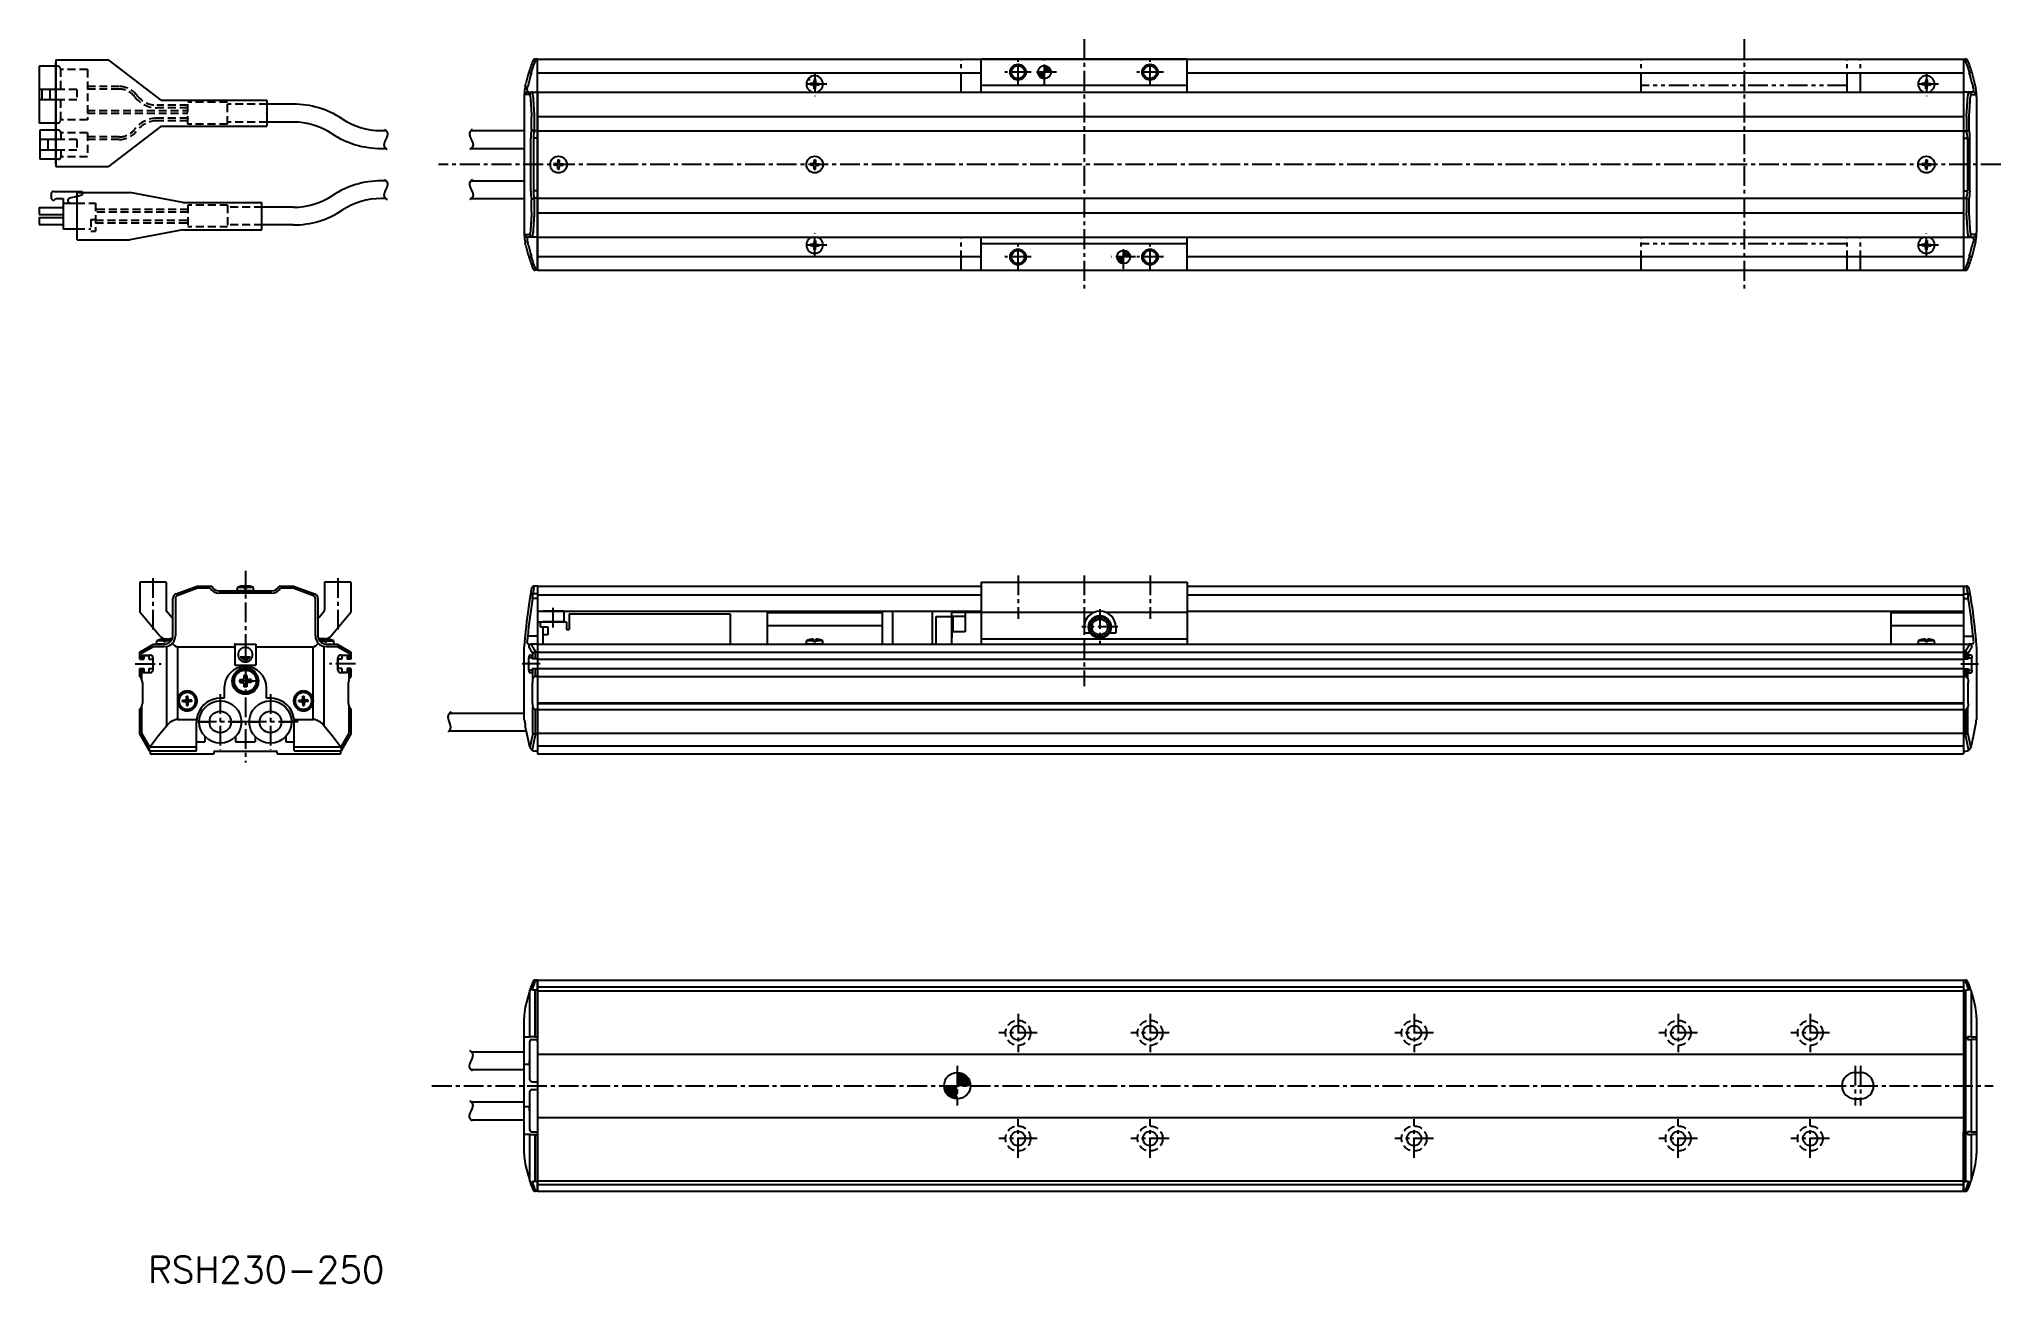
# Model space of a CAD drawing. Extents: x -693 to 50, y 35 to 506.
import ezdxf

# ---------------------------------------------------------------- set-up
doc = ezdxf.new("R2010")
doc.units = 0
for name, pattern in [('CENTER', [12, 7.5, -1.5, 1.5, -1.5]), ('DASHED', [4.5, 3, -1.5]), ('PHANTOM', [15, 7.5, -1.5, 1.5, -1.5, 1.5, -1.5])]:
    doc.linetypes.add(name, pattern=pattern)
doc.layers.get('0').update_dxf_attribs({"linetype": 'CONTINUOUS'})
doc.layers.add('CENTER', color=1, linetype='CENTER')
doc.styles.get("Standard").update_dxf_attribs({"font": 'txt.shx'})

msp = doc.modelspace()

# ---------------------------------------------------------------- texts
at = {"color": 7, "linetype": 'CONTINUOUS'}
msp.add_text('RSH230-250', height=10, dxfattribs=at).set_placement((-651.89, 34.63))

# ---------------------------------------------------------------- blocks, each defined once
blk = doc.blocks.new('*X2')
at = {"color": 0}
for p, q in [((-345.42, 114.11), (-345.23, 114.3)), ((-345.42, 113.66), (-344.82, 114.26)), ((-345.42, 113.21), (-344.43, 114.2)), ((-345.42, 112.77), (-344.07, 114.12)), ((-345.42, 112.32), (-343.73, 114.01)), ((-345.42, 111.87), (-343.41, 113.88)), ((-345.42, 111.42), (-343.11, 113.74)), ((-345.42, 110.98), (-342.83, 113.57)), ((-345.42, 110.53), (-342.56, 113.4)), ((-345.42, 110.08), (-342.3, 113.21)), ((-345.42, 109.64), (-342.06, 113)), ((-345.31, 109.3), (-341.83, 112.78)), ((-344.86, 109.3), (-341.62, 112.55)), ((-344.42, 109.3), (-341.42, 112.3)), ((-343.97, 109.3), (-341.24, 112.03)), ((-343.52, 109.3), (-341.07, 111.76)), ((-343.07, 109.3), (-340.91, 111.46)), ((-350.42, 109.11), (-350.23, 109.3)), ((-350.39, 108.7), (-349.78, 109.3)), ((-350.32, 108.31), (-349.34, 109.3)), ((-350.24, 107.95), (-348.89, 109.3)), ((-350.13, 107.61), (-348.44, 109.3)), ((-350, 107.29), (-347.99, 109.3)), ((-349.86, 106.99), (-347.55, 109.3)), ((-349.7, 106.7), (-347.1, 109.3)), ((-349.52, 106.43), (-346.65, 109.3)), ((-349.33, 106.18), (-346.21, 109.3)), ((-349.12, 105.94), (-345.76, 109.3)), ((-348.9, 105.71), (-345.42, 109.19)), ((-348.67, 105.5), (-345.42, 108.74)), ((-348.42, 105.3), (-345.42, 108.29)), ((-348.16, 105.11), (-345.42, 107.85)), ((-347.88, 104.94), (-345.42, 107.4)), ((-347.58, 104.79), (-345.42, 106.95)), ((-347.27, 104.66), (-345.42, 106.51)), ((-346.94, 104.54), (-345.42, 106.06)), ((-346.59, 104.44), (-345.42, 105.61)), ((-346.22, 104.37), (-345.42, 105.16)), ((-345.82, 104.32), (-345.42, 104.72)), ((-342.63, 109.3), (-340.78, 111.15)), ((-342.18, 109.3), (-340.66, 110.82)), ((-341.73, 109.3), (-340.56, 110.47)), ((-341.29, 109.3), (-340.49, 110.1)), ((-340.84, 109.3), (-340.44, 109.7))]:
    blk.add_line(p, q, dxfattribs=at)
blk = doc.blocks.new('*X3')
at = {"color": 0}
for p, q in [((-282.42, 425.76), (-282.42, 425.76)), ((-282.42, 425.53), (-282.2, 425.75)), ((-282.42, 425.31), (-282.01, 425.73)), ((-282.42, 425.09), (-281.82, 425.69)), ((-282.42, 424.86), (-281.65, 425.64)), ((-282.42, 424.64), (-281.48, 425.58)), ((-282.42, 424.42), (-281.33, 425.51)), ((-282.42, 424.19), (-281.18, 425.43)), ((-282.42, 423.97), (-281.04, 425.35)), ((-282.42, 423.75), (-280.91, 425.26)), ((-282.42, 423.52), (-280.79, 425.16)), ((-282.42, 423.3), (-280.67, 425.05)), ((-282.23, 423.26), (-280.56, 424.94)), ((-282.01, 423.26), (-280.46, 424.81)), ((-281.79, 423.26), (-280.37, 424.69)), ((-281.56, 423.26), (-280.28, 424.55)), ((-281.34, 423.26), (-280.2, 424.41)), ((-281.12, 423.26), (-280.13, 424.25)), ((-280.89, 423.26), (-280.06, 424.09)), ((-280.67, 423.26), (-280.01, 423.92)), ((-280.45, 423.26), (-279.97, 423.74)), ((-280.22, 423.26), (-279.94, 423.55)), ((-284.92, 423.26), (-284.92, 423.26)), ((-284.91, 423.04), (-284.69, 423.26)), ((-284.89, 422.85), (-284.47, 423.26)), ((-284.85, 422.66), (-284.25, 423.26)), ((-284.8, 422.49), (-284.02, 423.26)), ((-284.74, 422.32), (-283.8, 423.26)), ((-284.67, 422.17), (-283.58, 423.26)), ((-284.59, 422.02), (-283.35, 423.26)), ((-284.51, 421.88), (-283.13, 423.26)), ((-284.42, 421.75), (-282.9, 423.26)), ((-284.32, 421.63), (-282.68, 423.26)), ((-284.21, 421.51), (-282.46, 423.26)), ((-284.09, 421.4), (-282.42, 423.08)), ((-283.97, 421.3), (-282.42, 422.85)), ((-283.84, 421.21), (-282.42, 422.63)), ((-283.71, 421.12), (-282.42, 422.4)), ((-283.56, 421.04), (-282.42, 422.18)), ((-283.41, 420.97), (-282.42, 421.96)), ((-283.25, 420.91), (-282.42, 421.73)), ((-283.08, 420.85), (-282.42, 421.51)), ((-282.9, 420.81), (-282.42, 421.29)), ((-282.71, 420.78), (-282.42, 421.06)), ((-282.5, 420.77), (-282.42, 420.84)), ((-280, 423.26), (-279.92, 423.34))]:
    blk.add_line(p, q, dxfattribs=at)
blk = doc.blocks.new('*X4')
at = {"color": 0}
for p, q in [((-314.92, 493.21), (-314.87, 493.26)), ((-314.91, 493), (-314.65, 493.26)), ((-314.88, 492.81), (-314.42, 493.26)), ((-314.84, 492.62), (-314.2, 493.26)), ((-314.79, 492.45), (-313.98, 493.26)), ((-314.73, 492.29), (-313.75, 493.26)), ((-314.65, 492.14), (-313.53, 493.26)), ((-314.58, 491.99), (-313.3, 493.26)), ((-314.49, 491.86), (-313.08, 493.26)), ((-314.39, 491.73), (-312.86, 493.26)), ((-314.29, 491.6), (-312.63, 493.26)), ((-314.18, 491.49), (-312.42, 493.25)), ((-314.07, 491.38), (-312.42, 493.03)), ((-313.95, 491.28), (-312.42, 492.8)), ((-313.82, 491.19), (-312.42, 492.58)), ((-313.68, 491.1), (-312.42, 492.36)), ((-313.53, 491.02), (-312.42, 492.13)), ((-313.38, 490.95), (-312.42, 491.91)), ((-313.22, 490.89), (-312.42, 491.69)), ((-313.04, 490.84), (-312.42, 491.46)), ((-312.86, 490.8), (-312.42, 491.24)), ((-312.66, 490.78), (-312.42, 491.02)), ((-312.45, 490.76), (-312.42, 490.79)), ((-312.42, 495.71), (-312.37, 495.76)), ((-312.42, 495.49), (-312.16, 495.75)), ((-312.42, 495.26), (-311.96, 495.72)), ((-312.42, 495.04), (-311.78, 495.68)), ((-312.42, 494.82), (-311.61, 495.63)), ((-312.42, 494.59), (-311.45, 495.57)), ((-312.42, 494.37), (-311.3, 495.5)), ((-312.42, 494.15), (-311.15, 495.42)), ((-312.42, 493.92), (-311.02, 495.33)), ((-312.42, 493.7), (-310.89, 495.24)), ((-312.42, 493.47), (-310.76, 495.13)), ((-312.41, 493.26), (-310.65, 495.03)), ((-312.19, 493.26), (-310.54, 494.91)), ((-311.96, 493.26), (-310.44, 494.79)), ((-311.74, 493.26), (-310.35, 494.66)), ((-311.52, 493.26), (-310.26, 494.52)), ((-311.29, 493.26), (-310.18, 494.37)), ((-311.07, 493.26), (-310.11, 494.22)), ((-310.84, 493.26), (-310.05, 494.06)), ((-310.62, 493.26), (-310, 493.88)), ((-310.4, 493.26), (-309.96, 493.7)), ((-310.17, 493.26), (-309.93, 493.5)), ((-309.95, 493.26), (-309.92, 493.29))]:
    blk.add_line(p, q, dxfattribs=at)

# ---------------------------------------------------------------- linework, layer by layer
at = {"color": 7, "linetype": 'CONTINUOUS'}
for p, q in [((-686.84, 497.96), (-666.84, 497.96)), ((-686.84, 497.96), (-686.84, 457.56)), ((-646.84, 482.71), (-666.84, 497.96)), ((-505.21, 498.26), (-505.01, 498.26)), ((-504.42, 498.26), (-505.01, 498.26)), ((-504.42, 485.76), (-504.42, 498.26)), ((-504.42, 498.26), (35.58, 498.26)), ((-504.42, 418.26), (-504.42, 498.26)), ((-258.42, 498.26), (-336.42, 498.26)), ((-336.42, 485.76), (-336.42, 498.26)), ((-258.42, 485.76), (-258.42, 498.26)), ((35.58, 498.26), (35.58, 418.26)), ((35.58, 498.26), (36.16, 498.26)), ((36.36, 498.26), (36.16, 498.26)), ((-693.04, 495.51), (-693.04, 474.01)), ((-686.84, 495.51), (-693.04, 495.51)), ((-686.84, 458.56), (-686.84, 496.96)), ((-506.81, 493.09), (-506.67, 493.07)), ((-504.42, 493.06), (-336.42, 493.06)), ((-401.67, 490.51), (-401.17, 490.51)), ((-399.67, 490.51), (-399.67, 489.76)), ((-399.17, 490.51), (-399.17, 489.76)), ((-258.42, 493.06), (35.58, 493.06)), ((21.33, 490.51), (21.33, 489.76)), ((21.33, 490.51), (21.83, 490.51)), ((21.83, 490.51), (21.83, 489.76)), ((37.97, 493.09), (37.82, 493.07)), ((-686.84, 486.76), (-693.04, 486.76)), ((-692.04, 486.76), (-692.04, 482.76)), ((-689.04, 486.76), (-689.04, 482.76)), ((-509.42, 483.91), (-509.42, 432.61)), ((-509.33, 485.88), (-509.32, 485.89)), ((-507.26, 484.76), (-509.09, 484.76)), ((-509, 487.99), (-508.79, 488.98)), ((-508.1, 485.76), (-504.42, 485.76)), ((-507.81, 488.76), (-508.02, 488.03)), ((-504.42, 485.76), (-504.42, 430.76)), ((-504.42, 485.76), (35.58, 485.76)), ((-504.42, 485.76), (-336.42, 485.76)), ((-401.17, 489.01), (-401.17, 488.51)), ((-400.42, 489.01), (-401.17, 489.01)), ((-400.42, 488.51), (-401.17, 488.51)), ((-399.67, 487.01), (-399.67, 487.77)), ((-399.67, 487.01), (-399.17, 487.01)), ((-399.17, 487.01), (-399.17, 487.77)), ((-398.43, 489.01), (-397.67, 489.01)), ((-398.43, 488.51), (-397.67, 488.51)), ((-397.67, 489.01), (-397.67, 488.51)), ((-258.42, 488.26), (-336.42, 488.26)), ((-258.42, 485.76), (35.58, 485.76)), ((19.83, 489.01), (19.83, 488.51)), ((20.58, 489.01), (19.83, 489.01)), ((20.58, 488.51), (19.83, 488.51)), ((21.33, 487.01), (21.33, 487.77)), ((21.33, 487.01), (21.83, 487.01)), ((21.83, 487.01), (21.83, 487.77)), ((22.57, 489.01), (23.33, 489.01)), ((22.57, 488.51), (23.33, 488.51)), ((23.33, 489.01), (23.33, 488.51)), ((39.25, 485.76), (35.58, 485.76)), ((38.41, 484.76), (40.24, 484.76)), ((38.97, 488.76), (39.18, 488.03)), ((40.16, 487.99), (39.94, 488.98)), ((40.48, 485.88), (40.48, 485.89)), ((40.58, 483.91), (40.58, 432.61)), ((-686.84, 482.76), (-693.04, 482.76)), ((-646.84, 482.71), (-606.84, 482.71)), ((-606.84, 482.71), (-606.84, 472.81)), ((-596.84, 481.16), (-606.84, 481.16)), ((-506.6, 471.6), (-506.6, 476.34)), ((-505.6, 476.51), (-505.62, 476.51)), ((-505.62, 476.51), (-505.62, 471.02)), ((-504.42, 476.53), (35.58, 476.53)), ((36.76, 476.51), (36.77, 476.51)), ((36.77, 476.51), (36.77, 471.02)), ((37.75, 471.6), (37.75, 476.34)), ((-686.84, 474.01), (-693.04, 474.01)), ((-692.84, 471.26), (-692.84, 460.26)), ((-686.84, 471.26), (-692.84, 471.26)), ((-646.84, 472.81), (-666.84, 457.56)), ((-646.84, 472.81), (-606.84, 472.81)), ((-596.84, 474.36), (-606.84, 474.36)), ((-563.68, 471.17), (-561.77, 471.17)), ((-529.55, 471.16), (-509.42, 471.16)), ((-506.92, 448.26), (-506.92, 468.26)), ((-505.94, 468.26), (-505.94, 448.26)), ((-504.42, 468.26), (-505.94, 468.26)), ((-505.62, 471.02), (-505.5, 471.01)), ((-504.42, 471.01), (-505.5, 471.01)), ((-504.42, 471), (35.58, 471)), ((35.58, 471.01), (36.66, 471.01)), ((35.58, 468.26), (37.09, 468.26)), ((36.77, 471.02), (36.66, 471.01)), ((37.09, 468.26), (37.09, 448.26)), ((38.08, 448.26), (38.08, 468.26)), ((-686.84, 467.76), (-692.84, 467.76)), ((-686.84, 463.76), (-692.84, 463.76)), ((-689.84, 467.76), (-689.84, 463.76)), ((-563.8, 464.37), (-561.75, 464.37)), ((-529.57, 464.36), (-509.42, 464.36)), ((-686.84, 460.26), (-692.84, 460.26)), ((-686.84, 457.56), (-666.84, 457.56)), ((-498.17, 458.51), (-498.17, 458.01)), ((-497.42, 458.51), (-498.17, 458.51)), ((-497.42, 458.01), (-498.17, 458.01)), ((-496.67, 460.01), (-496.67, 459.26)), ((-496.67, 460.01), (-496.17, 460.01)), ((-496.67, 456.51), (-496.67, 457.27)), ((-496.67, 456.51), (-496.17, 456.51)), ((-496.17, 460.01), (-496.17, 459.26)), ((-496.17, 456.51), (-496.17, 457.27)), ((-495.43, 458.51), (-494.67, 458.51)), ((-495.43, 458.01), (-494.67, 458.01)), ((-494.67, 458.51), (-494.67, 458.01)), ((-401.17, 458.51), (-401.17, 458.01)), ((-400.42, 458.51), (-401.17, 458.51)), ((-400.42, 458.01), (-401.17, 458.01)), ((-399.67, 460.01), (-399.67, 459.26)), ((-399.67, 460.01), (-399.17, 460.01)), ((-399.67, 456.51), (-399.67, 457.27)), ((-399.67, 456.51), (-399.17, 456.51)), ((-399.17, 460.01), (-399.17, 459.26)), ((-399.17, 456.51), (-399.17, 457.27)), ((-398.43, 458.51), (-397.67, 458.51)), ((-398.43, 458.01), (-397.67, 458.01)), ((-397.67, 458.51), (-397.67, 458.01)), ((19.83, 458.51), (19.83, 458.01)), ((20.58, 458.51), (19.83, 458.51)), ((20.58, 458.01), (19.83, 458.01)), ((21.33, 460.01), (21.33, 459.26)), ((21.33, 460.01), (21.83, 460.01)), ((21.33, 456.51), (21.33, 457.27)), ((21.33, 456.51), (21.83, 456.51)), ((21.83, 460.01), (21.83, 459.26)), ((21.83, 456.51), (21.83, 457.27)), ((22.57, 458.51), (23.33, 458.51)), ((22.57, 458.01), (23.33, 458.01)), ((23.33, 458.51), (23.33, 458.01)), ((-688.57, 447.22), (-688.57, 445.42)), ((-687.67, 448.12), (-676.87, 448.12)), ((-681.51, 445.62), (-678.74, 446.33)), ((-678.74, 447.71), (-658.74, 447.71)), ((-678.74, 429.81), (-678.74, 447.71)), ((-676.87, 448.12), (-676.87, 447.71)), ((-638.74, 443.96), (-658.74, 447.71)), ((-561.73, 452.11), (-563.58, 452.11)), ((-529.59, 452.11), (-509.42, 452.11)), ((-504.42, 448.26), (-505.94, 448.26)), ((35.58, 448.26), (37.09, 448.26)), ((-693.07, 442), (-693.07, 439.3)), ((-693.07, 442), (-684.07, 442)), ((-693.07, 439.3), (-684.07, 439.3)), ((-687.67, 444.52), (-688.57, 445.42)), ((-687.67, 444.52), (-686.77, 445.42)), ((-686.77, 445.42), (-684.07, 445.42)), ((-684.07, 445.42), (-684.07, 433.9)), ((-684.07, 443.62), (-678.74, 443.62)), ((-638.74, 443.96), (-608.74, 443.96)), ((-608.74, 433.56), (-608.74, 443.96)), ((-596.74, 442.11), (-608.74, 442.11)), ((-561.81, 445.41), (-563.58, 445.41)), ((-529.51, 445.41), (-509.42, 445.41)), ((-506.6, 440.19), (-506.6, 444.92)), ((-505.5, 445.51), (-505.62, 445.51)), ((-505.62, 445.51), (-505.62, 440.01)), ((-505.62, 440.01), (-505.6, 440.01)), ((-504.42, 445.51), (-505.5, 445.51)), ((-504.42, 445.53), (35.58, 445.53)), ((-504.42, 439.99), (35.58, 439.99)), ((35.58, 445.51), (36.66, 445.51)), ((36.66, 445.51), (36.77, 445.51)), ((36.77, 440.01), (36.76, 440.01)), ((36.77, 445.51), (36.77, 440.01)), ((37.75, 440.19), (37.75, 444.92)), ((-693.07, 438.22), (-684.07, 438.22)), ((-693.07, 438.22), (-693.07, 435.52)), ((-693.07, 435.52), (-684.07, 435.52)), ((-684.07, 433.9), (-678.74, 433.9)), ((-638.74, 433.56), (-658.74, 429.81)), ((-638.74, 433.56), (-608.74, 433.56)), ((-596.74, 435.41), (-608.74, 435.41)), ((-509.09, 431.76), (-507.26, 431.76)), ((40.24, 431.76), (38.41, 431.76)), ((-678.74, 429.81), (-658.74, 429.81)), ((-509.32, 430.64), (-509.33, 430.65)), ((-508.79, 427.54), (-509, 428.54)), ((-504.42, 430.76), (-508.1, 430.76)), ((-507.81, 427.76), (-508.02, 428.5)), ((-506.81, 423.44), (-506.67, 423.46)), ((-504.42, 430.76), (-504.42, 418.26)), ((-504.42, 430.76), (-336.42, 430.76)), ((-504.42, 423.46), (-336.42, 423.46)), ((-502.42, 430.76), (37.58, 430.76)), ((-401.17, 428.01), (-401.17, 427.51)), ((-400.42, 428.01), (-401.17, 428.01)), ((-400.42, 427.51), (-401.17, 427.51)), ((-399.67, 429.51), (-399.67, 428.76)), ((-399.67, 429.51), (-399.17, 429.51)), ((-399.67, 426.01), (-399.67, 426.77)), ((-399.67, 426.01), (-399.17, 426.01)), ((-399.17, 429.51), (-399.17, 428.76)), ((-399.17, 426.01), (-399.17, 426.77)), ((-398.43, 428.01), (-397.67, 428.01)), ((-398.43, 427.51), (-397.67, 427.51)), ((-397.67, 428.01), (-397.67, 427.51)), ((-336.42, 418.26), (-336.42, 430.76)), ((-258.42, 428.26), (-336.42, 428.26)), ((-258.42, 430.76), (35.58, 430.76)), ((-258.42, 418.26), (-258.42, 430.76)), ((-258.42, 423.46), (35.58, 423.46)), ((19.83, 428.01), (19.83, 427.51)), ((20.58, 428.01), (19.83, 428.01)), ((20.58, 427.51), (19.83, 427.51)), ((21.33, 429.51), (21.33, 428.76)), ((21.33, 429.51), (21.83, 429.51)), ((21.33, 426.01), (21.33, 426.77)), ((21.33, 426.01), (21.83, 426.01)), ((21.83, 429.51), (21.83, 428.76)), ((21.83, 426.01), (21.83, 426.77)), ((22.57, 428.01), (23.33, 428.01)), ((22.57, 427.51), (23.33, 427.51)), ((23.33, 428.01), (23.33, 427.51)), ((35.58, 430.76), (39.25, 430.76)), ((37.97, 423.44), (37.82, 423.46)), ((38.97, 427.76), (39.18, 428.5)), ((39.94, 427.54), (40.16, 428.54)), ((40.48, 430.64), (40.48, 430.65)), ((-505.01, 418.26), (-505.21, 418.26)), ((-504.42, 418.26), (-505.01, 418.26)), ((-504.42, 418.26), (35.58, 418.26)), ((-336.42, 418.26), (-258.42, 418.26)), ((35.58, 418.26), (36.16, 418.26)), ((36.16, 418.26), (36.36, 418.26)), ((-645.01, 300.09), (-655.01, 300.09)), ((-655.01, 300.09), (-655.01, 288.72)), ((-645.01, 300.09), (-645.01, 289.61)), ((-641.2, 295.7), (-633.26, 298.59)), ((-633.09, 297.77), (-640.85, 294.93)), ((-633.26, 298.59), (-627.77, 298.59)), ((-628.35, 297.77), (-633.09, 297.77)), ((-627.77, 298.59), (-627.76, 298.59)), ((-618.16, 296.79), (-618.05, 298.09)), ((-615.41, 298.09), (-618.05, 298.09)), ((-615.41, 298.68), (-615.41, 297.69)), ((-614.61, 297.69), (-615.41, 297.69)), ((-614.61, 298.68), (-614.61, 297.69)), ((-611.98, 298.09), (-614.61, 298.09)), ((-611.86, 296.79), (-611.98, 298.09)), ((-602.26, 298.59), (-596.76, 298.59)), ((-602.26, 298.59), (-602.26, 298.59)), ((-596.94, 297.77), (-601.67, 297.77)), ((-589.17, 294.93), (-596.94, 297.77)), ((-596.76, 298.59), (-588.83, 295.7)), ((-585.01, 300.09), (-585.01, 289.61)), ((-575.01, 300.09), (-585.01, 300.09)), ((-575.01, 300.09), (-575.01, 288.72)), ((-505.62, 298.59), (-505.6, 298.59)), ((-504.42, 298.59), (-505.6, 298.59)), ((-504.42, 298.59), (-504.42, 289.09)), ((-504.42, 298.59), (-504.42, 236.09)), ((-504.42, 298.59), (-336.42, 298.59)), ((-504.42, 298.59), (-504.42, 289.09)), ((-336.42, 300.09), (-258.42, 300.09)), ((-336.42, 300.09), (-336.42, 276.59)), ((-258.42, 300.09), (-258.42, 276.59)), ((-258.42, 298.59), (35.58, 298.59)), ((35.58, 298.59), (35.58, 236.09)), ((35.58, 298.59), (35.58, 289.09)), ((35.58, 298.59), (36.76, 298.59)), ((35.58, 298.59), (35.58, 289.09)), ((36.77, 298.59), (36.76, 298.59)), ((-642.51, 279.59), (-642.51, 293.82)), ((-641.51, 293.98), (-641.51, 279.68)), ((-625.01, 296.79), (-605.01, 296.79)), ((-605.01, 295.96), (-625.01, 295.96)), ((-611.86, 296.79), (-618.16, 296.79)), ((-588.51, 279.68), (-588.51, 293.98)), ((-587.51, 293.82), (-587.51, 279.59)), ((-504.42, 293.82), (-506.27, 293.82)), ((-504.42, 295.7), (-506.12, 295.7)), ((-504.42, 295.23), (-336.42, 295.23)), ((-258.42, 295.23), (35.58, 295.23)), ((35.58, 295.7), (37.27, 295.7)), ((35.58, 293.82), (37.43, 293.82)), ((-647.41, 279.66), (-655.01, 288.72)), ((-643.08, 286.94), (-644.78, 288.97)), ((-586.94, 286.94), (-585.25, 288.97)), ((-582.61, 279.66), (-575.01, 288.72)), ((-504.42, 289.09), (-336.42, 289.09)), ((-504.42, 285.09), (-493.42, 285.09)), ((-503.42, 285.09), (-503.42, 283.09)), ((-503.42, 283.09), (-500.42, 283.09)), ((-494.42, 289.09), (-502.42, 289.09)), ((-494.42, 285.09), (-502.42, 285.09)), ((-502.42, 283.09), (-502.42, 276.59)), ((-500.42, 283.09), (-500.42, 280.09)), ((-494.42, 289.09), (-494.42, 285.09)), ((-493.42, 285.09), (-493.42, 282.09)), ((-492.42, 288.09), (-431.42, 288.09)), ((-492.42, 288.09), (-492.42, 282.09)), ((-431.42, 288.09), (-431.42, 276.59)), ((-417.42, 289.09), (-417.42, 276.59)), ((-417.42, 288.62), (-373.92, 288.62)), ((-417.42, 283.63), (-373.92, 283.63)), ((-373.92, 289.09), (-373.92, 276.59)), ((-369.92, 289.09), (-369.92, 276.59)), ((-354.92, 289.09), (-354.92, 276.59)), ((-353.42, 287.09), (-347.42, 287.09)), ((-353.42, 276.59), (-353.42, 287.09)), ((-347.42, 276.59), (-347.42, 288.59)), ((-336.42, 288.59), (-347.42, 288.59)), ((-347.12, 287.09), (-347.42, 286.57)), ((-347.42, 286.57), (-347.42, 279.11)), ((-342.42, 287.09), (-347.12, 287.09)), ((-347.12, 287.09), (-347.12, 281.25)), ((-342.42, 288.59), (-342.42, 281.25)), ((-336.42, 288.72), (-293.5, 288.72)), ((-297.42, 283.09), (-297.42, 280.84)), ((-289.35, 288.72), (-258.42, 288.72)), ((-285.42, 283.09), (-285.42, 280.84)), ((-258.42, 289.09), (35.58, 289.09)), ((8.08, 289.09), (8.08, 276.59)), ((8.08, 288.62), (35.58, 288.62)), ((8.08, 283.63), (35.58, 283.63)), ((-655.01, 273.59), (-649.84, 276.58)), ((-649.84, 275.59), (-654.38, 273.01)), ((-649.84, 276.58), (-649.82, 276.59)), ((-645.73, 275.59), (-649.84, 275.59)), ((-649.82, 276.59), (-645.51, 276.59)), ((-648.66, 276.59), (-648.55, 277.89)), ((-645.51, 276.59), (-648.66, 276.59)), ((-645.91, 277.89), (-648.55, 277.89)), ((-645.91, 278.48), (-645.91, 277.49)), ((-645.11, 277.49), (-645.91, 277.49)), ((-644.74, 275.71), (-645.73, 275.59)), ((-645.51, 276.59), (-644.78, 276.68)), ((-645.11, 278.59), (-643.51, 278.59)), ((-645.11, 278.48), (-645.11, 277.49)), ((-643.04, 277.89), (-645.11, 277.89)), ((-644.74, 245.67), (-644.74, 275.71)), ((-640.66, 275.59), (-640.66, 248.09)), ((-640.66, 275.59), (-619.01, 275.59)), ((-619.01, 276.59), (-619.01, 268.59)), ((-619.01, 276.59), (-611.01, 276.59)), ((-611.01, 276.59), (-611.01, 268.59)), ((-611.01, 275.59), (-589.36, 275.59)), ((-589.36, 248.09), (-589.36, 275.59)), ((-587.38, 276.91), (-587.4, 276.89)), ((-586.98, 277.89), (-584.91, 277.89)), ((-584.91, 278.59), (-586.51, 278.59)), ((-584.29, 275.59), (-585.29, 275.71)), ((-585.29, 275.71), (-585.29, 245.67)), ((-585.25, 276.68), (-584.51, 276.59)), ((-584.91, 278.48), (-584.91, 277.49)), ((-584.91, 277.49), (-584.11, 277.49)), ((-584.51, 276.59), (-581.36, 276.59)), ((-584.51, 276.59), (-580.21, 276.59)), ((-580.19, 275.59), (-584.29, 275.59)), ((-584.11, 278.48), (-584.11, 277.49)), ((-584.11, 277.89), (-581.48, 277.89)), ((-581.36, 276.59), (-581.48, 277.89)), ((-580.21, 276.59), (-580.19, 276.58)), ((-580.19, 276.58), (-575.01, 273.59)), ((-575.65, 273.01), (-580.19, 275.59)), ((-509.42, 248.09), (-509.42, 275.59)), ((-509.32, 276.91), (-509.33, 276.89)), ((-504.42, 279.59), (-508.1, 279.59)), ((-508.02, 276.68), (-507.81, 276.59)), ((-507.81, 276.59), (-506.67, 276.59)), ((-506.67, 276.59), (-506.81, 276.58)), ((-504.42, 276.59), (-506.67, 276.59)), ((-504.42, 276.59), (35.58, 276.59)), ((-504.42, 276.59), (-504.42, 235.09)), ((-500.42, 280.09), (-502.42, 280.09)), ((-493.42, 282.09), (-492.42, 282.09)), ((-402.57, 276.59), (-402.46, 277.89)), ((-396.27, 276.59), (-402.57, 276.59)), ((-399.82, 277.89), (-402.46, 277.89)), ((-399.82, 278.48), (-399.82, 277.49)), ((-399.02, 277.49), (-399.82, 277.49)), ((-399.02, 278.48), (-399.02, 277.49)), ((-396.39, 277.89), (-399.02, 277.89)), ((-396.27, 276.59), (-396.39, 277.89)), ((-342.42, 281.25), (-347.42, 281.25)), ((-336.42, 278.59), (-258.42, 278.59)), ((-297.42, 280.84), (-295.03, 280.84)), ((-287.82, 280.84), (-285.42, 280.84)), ((18.43, 276.59), (18.54, 277.89)), ((24.73, 276.59), (18.43, 276.59)), ((21.18, 277.89), (18.54, 277.89)), ((21.18, 278.48), (21.18, 277.49)), ((21.98, 277.49), (21.18, 277.49)), ((21.98, 278.48), (21.98, 277.49)), ((24.61, 277.89), (21.98, 277.89)), ((24.73, 276.59), (24.61, 277.89)), ((35.58, 279.59), (39.25, 279.59)), ((35.58, 276.59), (37.82, 276.59)), ((35.58, 276.59), (35.58, 235.09)), ((38.97, 276.59), (37.82, 276.59)), ((37.82, 276.59), (37.97, 276.58)), ((39.18, 276.68), (38.97, 276.59)), ((40.48, 276.91), (40.48, 276.89)), ((40.58, 275.59), (40.58, 248.09)), ((-655.01, 273.57), (-655.01, 273.59)), ((-655.01, 270.84), (-655.01, 273.57)), ((-654.38, 270.99), (-655.01, 270.99)), ((-655.01, 270.84), (-653.51, 270.84)), ((-654.38, 273.01), (-654.38, 270.99)), ((-654.38, 270.99), (-653.71, 270.99)), ((-653.71, 270.99), (-653.71, 272.44)), ((-653.71, 272.44), (-651.01, 272.44)), ((-653.51, 272.29), (-653.51, 270.84)), ((-653.51, 272.29), (-651.51, 272.29)), ((-651.51, 272.29), (-651.51, 270.84)), ((-651.51, 270.84), (-650.01, 270.84)), ((-650.01, 271.44), (-650.01, 266.74)), ((-650.01, 270.84), (-650.01, 267.34)), ((-619.01, 268.59), (-611.01, 268.59)), ((-616.98, 271.72), (-613.05, 271.72)), ((-616.67, 271.22), (-613.36, 271.22)), ((-616.07, 270.72), (-613.95, 270.72)), ((-615.01, 274.52), (-615.01, 271.72)), ((-580.01, 266.74), (-580.01, 271.44)), ((-580.01, 270.84), (-580.01, 267.34)), ((-578.51, 270.84), (-580.01, 270.84)), ((-579.01, 272.44), (-576.31, 272.44)), ((-578.51, 272.29), (-578.51, 270.84)), ((-576.51, 272.29), (-578.51, 272.29)), ((-576.51, 272.29), (-576.51, 270.84)), ((-575.01, 270.84), (-576.51, 270.84)), ((-576.31, 272.44), (-576.31, 270.99)), ((-576.31, 270.99), (-575.65, 270.99)), ((-575.65, 270.99), (-575.65, 273.01)), ((-575.01, 270.99), (-575.65, 270.99)), ((-575.01, 273.59), (-575.01, 273.57)), ((-575.01, 273.57), (-575.01, 270.84)), ((-507.65, 266.74), (-507.65, 271.44)), ((-506.39, 271.44), (-507.65, 271.44)), ((-507.34, 272.44), (-506.39, 272.44)), ((-506.39, 272.44), (-506.39, 270.99)), ((-504.42, 270.99), (-506.39, 270.99)), ((-506.14, 270.99), (-506.14, 273.01)), ((-505.01, 273.59), (-505.21, 273.57)), ((-505.21, 273.57), (-505.21, 270.99)), ((-504.42, 273.59), (-505.01, 273.59)), ((-504.42, 273.59), (35.58, 273.59)), ((-504.42, 270.84), (35.58, 270.84)), ((35.58, 273.59), (36.16, 273.59)), ((35.58, 270.99), (37.55, 270.99)), ((36.16, 273.59), (36.36, 273.57)), ((36.36, 273.57), (36.36, 270.99)), ((37.29, 270.99), (37.29, 273.01)), ((38.49, 272.44), (37.55, 272.44)), ((37.55, 272.44), (37.55, 270.99)), ((37.55, 271.44), (38.81, 271.44)), ((38.81, 266.74), (38.81, 271.44)), ((-655.01, 264.32), (-655.01, 267.34)), ((-655.01, 267.34), (-653.51, 267.34)), ((-655.01, 267.19), (-654.38, 267.19)), ((-653.71, 267.19), (-654.38, 267.19)), ((-654.38, 267.19), (-654.38, 263.52)), ((-654.01, 262.09), (-654.01, 254.09)), ((-653.71, 265.74), (-653.71, 267.19)), ((-651.01, 265.74), (-653.71, 265.74)), ((-653.51, 267.34), (-653.51, 265.89)), ((-653.51, 265.89), (-651.51, 265.89)), ((-651.51, 267.34), (-651.51, 265.89)), ((-651.51, 267.34), (-650.01, 267.34)), ((-623.01, 260.09), (-623.01, 256.09)), ((-617.16, 263.14), (-616.06, 263.14)), ((-617.16, 263.14), (-617.16, 262.04)), ((-617.16, 262.04), (-616.06, 262.04)), ((-614.46, 264.74), (-615.56, 264.74)), ((-615.56, 264.74), (-615.56, 263.64)), ((-615.56, 261.54), (-615.56, 260.44)), ((-614.46, 260.44), (-615.56, 260.44)), ((-614.46, 264.74), (-614.46, 263.64)), ((-614.46, 261.54), (-614.46, 260.44)), ((-612.86, 263.14), (-613.96, 263.14)), ((-612.86, 262.04), (-613.96, 262.04)), ((-612.86, 263.14), (-612.86, 262.04)), ((-607.01, 256.09), (-607.01, 260.09)), ((-578.51, 267.34), (-580.01, 267.34)), ((-576.31, 265.74), (-579.01, 265.74)), ((-578.51, 267.34), (-578.51, 265.89)), ((-576.51, 265.89), (-578.51, 265.89)), ((-576.51, 267.34), (-576.51, 265.89)), ((-575.01, 267.34), (-576.51, 267.34)), ((-575.65, 267.19), (-576.31, 267.19)), ((-576.31, 267.19), (-576.31, 265.74)), ((-576.01, 254.09), (-576.01, 262.09)), ((-575.65, 267.19), (-575.01, 267.19)), ((-575.65, 263.52), (-575.65, 267.19)), ((-575.01, 267.34), (-575.01, 264.32)), ((-506.39, 266.74), (-507.65, 266.74)), ((-506.39, 265.74), (-507.34, 265.74)), ((-504.42, 267.19), (-506.39, 267.19)), ((-506.39, 267.19), (-506.39, 265.74)), ((-506.28, 254.09), (-506.28, 262.09)), ((-506.14, 263.52), (-506.14, 267.19)), ((-505.21, 267.19), (-505.21, 264.32)), ((-504.42, 264.32), (-505.21, 264.32)), ((-504.42, 267.34), (35.58, 267.34)), ((-504.42, 264.32), (35.58, 264.32)), ((35.58, 267.19), (37.55, 267.19)), ((35.58, 264.32), (36.36, 264.32)), ((36.36, 267.19), (36.36, 264.32)), ((37.29, 263.52), (37.29, 267.19)), ((37.43, 254.09), (37.43, 262.09)), ((37.55, 267.19), (37.55, 265.74)), ((37.55, 266.74), (38.81, 266.74)), ((37.55, 265.74), (38.49, 265.74)), ((-654.38, 252.65), (-654.38, 242.85)), ((-638.76, 255.34), (-638.01, 255.34)), ((-638.76, 254.84), (-638.76, 255.34)), ((-638.76, 254.84), (-638.01, 254.84)), ((-637.26, 256.08), (-637.26, 256.84)), ((-637.26, 256.84), (-636.76, 256.84)), ((-637.26, 254.09), (-637.26, 253.34)), ((-637.26, 253.34), (-636.76, 253.34)), ((-636.76, 256.08), (-636.76, 256.84)), ((-636.76, 254.09), (-636.76, 253.34)), ((-635.26, 255.34), (-636.02, 255.34)), ((-635.26, 254.84), (-636.02, 254.84)), ((-635.26, 254.84), (-635.26, 255.34)), ((-623.01, 256.09), (-624.51, 256.09)), ((-605.51, 256.09), (-607.01, 256.09)), ((-594.76, 255.34), (-594.01, 255.34)), ((-594.76, 254.84), (-594.76, 255.34)), ((-594.76, 254.84), (-594.01, 254.84)), ((-593.26, 256.08), (-593.26, 256.84)), ((-593.26, 256.84), (-592.76, 256.84)), ((-593.26, 254.09), (-593.26, 253.34)), ((-593.26, 253.34), (-592.76, 253.34)), ((-592.76, 256.08), (-592.76, 256.84)), ((-592.76, 254.09), (-592.76, 253.34)), ((-591.26, 255.34), (-592.02, 255.34)), ((-591.26, 254.84), (-592.02, 254.84)), ((-591.26, 254.84), (-591.26, 255.34)), ((-575.65, 242.85), (-575.65, 252.65)), ((-506.14, 242.85), (-506.14, 252.65)), ((-504.42, 254.39), (35.58, 254.39)), ((-504.42, 254.09), (35.58, 254.09)), ((37.29, 242.85), (37.29, 252.65)), ((-655.01, 242.59), (-655.01, 251.85)), ((-640.66, 248.09), (-633.52, 248.09)), ((-633.51, 236.17), (-633.51, 247.09)), ((-632.51, 247.09), (-628.76, 247.09)), ((-620.26, 247.09), (-616.51, 247.09)), ((-613.51, 247.09), (-609.76, 247.09)), ((-601.26, 247.09), (-597.51, 247.09)), ((-596.51, 236.17), (-596.51, 247.09)), ((-596.5, 248.09), (-589.36, 248.09)), ((-575.01, 251.85), (-575.01, 242.59)), ((-537.64, 250.44), (-509.46, 250.44)), ((-505.21, 251.85), (-505.21, 242.59)), ((-504.42, 251.85), (-505.21, 251.85)), ((-504.42, 251.85), (35.58, 251.85)), ((35.58, 251.85), (36.36, 251.85)), ((36.36, 251.85), (36.36, 242.59)), ((-651.44, 236.39), (-655.01, 242.59)), ((-655.01, 242.59), (-655.01, 242.59)), ((-654.38, 242.85), (-651.22, 237.48)), ((-633.51, 239.59), (-630.31, 239.59)), ((-630.31, 241.58), (-630.31, 239.59)), ((-618.71, 241.58), (-618.71, 239.59)), ((-618.71, 239.59), (-611.31, 239.59)), ((-611.31, 241.58), (-611.31, 239.59)), ((-599.71, 241.58), (-599.71, 239.59)), ((-599.71, 239.59), (-596.51, 239.59)), ((-578.81, 237.48), (-575.65, 242.85)), ((-575.01, 242.59), (-578.59, 236.39)), ((-575.01, 242.59), (-575.01, 242.59)), ((-537.85, 243.74), (-508.65, 243.74)), ((-505.21, 242.59), (-505.15, 242.59)), ((-504.42, 242.59), (-505.15, 242.59)), ((-504.42, 242.85), (35.58, 242.85)), ((-504.42, 238.09), (35.58, 238.09)), ((35.58, 242.59), (36.31, 242.59)), ((36.36, 242.59), (36.31, 242.59)), ((-651.26, 236.09), (-651.44, 236.39)), ((-633.51, 236.09), (-651.26, 236.09)), ((-651.22, 237.48), (-651.1, 237.62)), ((-651.1, 237.62), (-633.51, 237.62)), ((-651.01, 236.09), (-651.01, 235.09)), ((-651.01, 235.09), (-627.01, 235.09)), ((-627.01, 235.59), (-627.01, 235.09)), ((-626.51, 236.09), (-603.51, 236.09)), ((-603.01, 235.59), (-603.01, 235.09)), ((-603.01, 235.09), (-579.01, 235.09)), ((-596.51, 237.62), (-578.93, 237.62)), ((-578.77, 236.09), (-596.51, 236.09)), ((-579.01, 236.09), (-579.01, 235.09)), ((-578.93, 237.62), (-578.81, 237.48)), ((-578.59, 236.39), (-578.77, 236.09)), ((-507.31, 237.62), (-507.27, 237.48)), ((-504.42, 236.09), (-505.37, 236.09)), ((-504.42, 235.09), (35.58, 235.09)), ((35.58, 236.09), (36.52, 236.09)), ((38.47, 237.62), (38.43, 237.48)), ((-505.21, 149.3), (-505.15, 149.3)), ((-504.42, 149.3), (-505.15, 149.3)), ((-504.42, 149.3), (-504.42, 69.3)), ((-504.42, 149.3), (35.58, 149.3)), ((-504.42, 145.55), (-504.42, 149.3)), ((35.58, 149.3), (35.58, 69.3)), ((35.58, 149.3), (35.58, 126.85)), ((35.58, 149.3), (36.31, 149.3)), ((36.31, 149.3), (36.36, 149.3)), ((-507.31, 145.38), (-507.27, 145.51)), ((-507.31, 127.8), (-507.31, 145.38)), ((-504.42, 145.55), (-505.37, 145.55)), ((-505.37, 145.55), (-505.37, 127.8)), ((-504.42, 146.7), (35.58, 146.7)), ((-504.42, 127.8), (-504.42, 145.55)), ((-504.42, 145.3), (35.58, 145.3)), ((35.58, 145.55), (36.52, 145.55)), ((36.52, 73.05), (36.52, 145.55)), ((38.43, 145.51), (38.47, 145.38)), ((38.47, 145.38), (38.47, 127.8)), ((-509.42, 83.65), (-509.42, 134.95)), ((40.58, 134.95), (40.58, 83.65)), ((-509.42, 127.75), (-509.25, 127.8)), ((-509.25, 127.8), (-507.31, 127.8)), ((-507.42, 127.73), (-507.22, 127.8)), ((-505.37, 127.8), (-507.31, 127.8)), ((-506.42, 126.8), (-504.42, 126.8)), ((-505.37, 127.8), (-504.42, 127.8)), ((-504.42, 127.8), (-504.42, 126.82)), ((-504.42, 125.88), (-504.42, 126.82)), ((-504.42, 126.8), (-504.42, 110.8)), ((36.03, 127.8), (35.58, 127.8)), ((35.58, 126.85), (36.03, 126.85)), ((36.03, 127.8), (36.03, 90.8)), ((38.47, 127.8), (37.08, 127.8)), ((37.08, 127.8), (37.08, 126.8)), ((37.08, 126.8), (38.47, 126.8)), ((38.47, 127.8), (40.41, 127.8)), ((38.47, 126.8), (38.47, 91.8)), ((40.41, 126.8), (38.47, 126.8)), ((40.41, 127.8), (40.58, 127.75)), ((40.58, 126.74), (40.41, 126.8)), ((-529.51, 122.15), (-509.42, 122.15)), ((-507.42, 125.8), (-507.42, 111.8)), ((-504.42, 125.88), (-504.42, 125.35)), ((-504.42, 121.3), (35.58, 121.3)), ((-529.59, 115.45), (-509.42, 115.45)), ((-507.42, 117.3), (-509.42, 117.3)), ((-507.42, 117.3), (-507.42, 118.8)), ((-5.42, 114.3), (-3.42, 114.3)), ((-507.42, 106.8), (-507.42, 92.8)), ((-506.42, 110.8), (-504.42, 110.8)), ((-506.42, 107.8), (-504.42, 107.8)), ((-504.42, 107.8), (-504.42, 91.8)), ((-5.42, 104.3), (-3.42, 104.3)), ((-529.57, 103.2), (-509.42, 103.2)), ((-507.42, 101.3), (-509.42, 101.3)), ((-507.42, 99.8), (-507.42, 101.3)), ((-504.42, 97.3), (35.58, 97.3)), ((-529.55, 96.4), (-509.42, 96.4)), ((-509.25, 90.8), (-509.42, 90.86)), ((-507.31, 90.8), (-509.25, 90.8)), ((-507.22, 90.8), (-507.42, 90.88)), ((-507.31, 73.22), (-507.31, 90.8)), ((-507.31, 90.8), (-505.37, 90.8)), ((-506.42, 91.8), (-504.42, 91.8)), ((-505.37, 90.8), (-505.37, 73.05)), ((-505.37, 90.8), (-504.42, 90.8)), ((-504.42, 93.25), (-504.42, 92.73)), ((-504.42, 92.73), (-504.42, 91.79)), ((-504.42, 91.79), (-504.42, 90.8)), ((-504.42, 73.05), (-504.42, 90.8)), ((36.03, 91.76), (35.58, 91.75)), ((35.58, 69.3), (35.58, 91.75)), ((36.03, 90.8), (35.58, 90.8)), ((38.47, 91.8), (37.08, 91.8)), ((37.08, 90.8), (37.08, 91.8)), ((37.08, 90.8), (38.47, 90.8)), ((38.47, 91.8), (40.41, 91.8)), ((38.47, 90.8), (38.47, 73.22)), ((40.41, 90.8), (38.47, 90.8)), ((40.41, 91.8), (40.58, 91.86)), ((40.58, 90.86), (40.41, 90.8)), ((-507.27, 73.09), (-507.31, 73.22)), ((-504.42, 73.05), (-505.37, 73.05)), ((-505.15, 69.3), (-505.21, 69.3)), ((-504.42, 69.3), (-505.15, 69.3)), ((-504.42, 73.3), (35.58, 73.3)), ((-504.42, 69.3), (-504.42, 73.05)), ((-504.42, 71.9), (35.58, 71.9)), ((-504.42, 69.3), (35.58, 69.3)), ((35.58, 73.05), (36.52, 73.05)), ((35.58, 69.3), (36.31, 69.3)), ((36.36, 69.3), (36.31, 69.3)), ((38.47, 73.22), (38.43, 73.09))]:
    msp.add_line(p, q, dxfattribs=at)
at = {"color": 3, "linetype": 'PHANTOM'}
for p, q in [((-343.92, 485.76), (-343.92, 498.26)), ((-86.42, 485.76), (-86.42, 498.26)), ((-8.42, 485.76), (-8.42, 498.26)), ((-3.42, 485.76), (-3.42, 498.26)), ((-8.42, 488.26), (-86.42, 488.26)), ((-343.92, 418.26), (-343.92, 430.76)), ((-86.42, 418.26), (-86.42, 430.76)), ((-8.42, 428.26), (-86.42, 428.26)), ((-8.42, 418.26), (-8.42, 430.76)), ((-3.42, 418.26), (-3.42, 430.76))]:
    msp.add_line(p, q, dxfattribs=at)
at = {"color": 3, "linetype": 'DASHED'}
for p, q in [((-686.04, 495.51), (-686.84, 495.51)), ((-685.04, 494.51), (-685.04, 486.76)), ((-674.84, 494.26), (-685.04, 494.26)), ((-674.84, 494.26), (-674.84, 475.26)), ((-678.84, 486.76), (-686.84, 486.76)), ((-678.84, 486.76), (-678.84, 482.76)), ((-662.81, 487.86), (-674.84, 487.86)), ((-662.81, 486.86), (-674.84, 486.86)), ((-678.84, 482.76), (-686.84, 482.76)), ((-685.04, 482.76), (-685.04, 475.01)), ((-674.84, 478.76), (-636.84, 478.76)), ((-674.84, 477.76), (-636.84, 477.76)), ((-636.84, 480.76), (-648.49, 480.76)), ((-636.84, 479.76), (-648.49, 479.76)), ((-636.84, 475.86), (-648.49, 475.86)), ((-621.84, 481.91), (-636.84, 481.91)), ((-636.84, 473.61), (-636.84, 481.91)), ((-621.84, 473.61), (-621.84, 481.91)), ((-606.84, 481.16), (-621.84, 481.16)), ((-686.04, 474.01), (-686.84, 474.01)), ((-685.84, 471.26), (-686.84, 471.26)), ((-674.84, 475.26), (-685.04, 475.26)), ((-684.84, 470.26), (-684.84, 467.76)), ((-674.84, 470.26), (-684.57, 470.26)), ((-674.84, 470.26), (-674.84, 461.26)), ((-662.81, 468.76), (-674.84, 468.76)), ((-636.84, 474.86), (-648.49, 474.86)), ((-621.84, 473.61), (-636.84, 473.61)), ((-606.84, 474.36), (-621.84, 474.36)), ((-678.84, 467.76), (-686.84, 467.76)), ((-678.84, 463.76), (-686.84, 463.76)), ((-684.84, 463.76), (-684.84, 461.26)), ((-674.84, 461.26), (-684.84, 461.26)), ((-678.84, 467.76), (-678.84, 463.76)), ((-662.81, 467.76), (-674.84, 467.76)), ((-685.84, 460.26), (-686.84, 460.26)), ((-678.74, 446.33), (-676.87, 446.81)), ((-676.87, 447.71), (-676.87, 446.81)), ((-678.74, 443.62), (-671.74, 443.62)), ((-671.74, 443.62), (-671.74, 433)), ((-636.74, 441.26), (-671.74, 441.26)), ((-636.74, 440.26), (-671.74, 440.26)), ((-636.74, 442.86), (-636.74, 434.66)), ((-621.74, 442.86), (-636.74, 442.86)), ((-621.74, 442.86), (-621.74, 434.66)), ((-608.74, 442.11), (-621.74, 442.11)), ((-678.74, 433.9), (-673.54, 433.9)), ((-673.54, 437.5), (-671.74, 437.5)), ((-673.54, 437.5), (-673.54, 433)), ((-673.54, 433), (-671.74, 433)), ((-671.74, 437.26), (-636.74, 437.26)), ((-671.74, 436.26), (-636.74, 436.26)), ((-621.74, 434.66), (-636.74, 434.66)), ((-608.74, 435.41), (-621.74, 435.41))]:
    msp.add_line(p, q, dxfattribs=at)
at = {"color": 7, "linetype": 'CONTINUOUS'}
for points in [[(-507.71, 493.09), (-507.71, 493.09), (-507.69, 493.11), (-507.59, 493.17), (-507.39, 493.18), (-507.12, 493.15), (-506.81, 493.09)], [(38.86, 493.09), (38.86, 493.09), (38.85, 493.11), (38.74, 493.17), (38.54, 493.18), (38.28, 493.15), (37.97, 493.09)], [(-508.33, 486.57), (-508.24, 487.13), (-508.02, 488.03)], [(39.48, 486.57), (39.39, 487.13), (39.18, 488.03)], [(-508.33, 429.96), (-508.24, 429.4), (-508.02, 428.5)], [(-507.71, 423.44), (-507.71, 423.44), (-507.69, 423.42), (-507.59, 423.36), (-507.39, 423.35), (-507.12, 423.38), (-506.81, 423.44)], [(38.86, 423.44), (38.86, 423.44), (38.85, 423.42), (38.74, 423.36), (38.54, 423.35), (38.28, 423.38), (37.97, 423.44)], [(39.48, 429.96), (39.39, 429.4), (39.18, 428.5)], [(-506.27, 293.82), (-506.24, 294.24), (-506.19, 294.87), (-506.14, 295.37), (-506.12, 295.7)], [(37.43, 293.82), (37.39, 294.24), (37.34, 294.87), (37.3, 295.37), (37.27, 295.7)], [(-643.32, 277.54), (-643.87, 277.07), (-644.78, 276.68)], [(-585.25, 276.68), (-586.15, 277.07), (-586.71, 277.54)], [(-508.02, 276.68), (-508.24, 277.07), (-508.33, 277.54)], [(39.18, 276.68), (39.39, 277.07), (39.48, 277.54)], [(-507.34, 272.44), (-507.35, 272.44), (-507.46, 272.37), (-507.54, 272.2), (-507.61, 271.96), (-507.65, 271.66), (-507.65, 271.44)], [(38.49, 272.44), (38.5, 272.44), (38.61, 272.37), (38.7, 272.2), (38.76, 271.96), (38.8, 271.66), (38.81, 271.44)], [(-654.01, 262.09), (-654.06, 262.63), (-654.38, 263.52)], [(-575.65, 263.52), (-575.86, 263.03), (-576.01, 262.09)], [(-507.65, 266.74), (-507.65, 266.64), (-507.63, 266.32), (-507.56, 266.03), (-507.47, 265.83), (-507.36, 265.74), (-507.34, 265.74)], [(-506.14, 263.52), (-506.22, 263.03), (-506.28, 262.09)], [(37.29, 263.52), (37.37, 263.03), (37.43, 262.09)], [(38.81, 266.74), (38.81, 266.64), (38.78, 266.32), (38.72, 266.03), (38.63, 265.83), (38.52, 265.74), (38.49, 265.74)], [(-654.38, 252.65), (-654.16, 253.14), (-654.01, 254.09)], [(-576.01, 254.09), (-575.96, 253.54), (-575.65, 252.65)], [(-506.28, 254.09), (-506.26, 253.54), (-506.14, 252.65)], [(37.43, 254.09), (37.41, 253.54), (37.29, 252.65)], [(-644.74, 245.67), (-648.01, 241.7), (-651.1, 237.62)], [(-633, 250.09), (-633.39, 248.59), (-633.51, 247.09)], [(-596.51, 247.09), (-596.65, 248.63), (-597.03, 250.09)], [(-578.93, 237.62), (-582.02, 241.71), (-585.29, 245.67)], [(-507.31, 237.62), (-508.23, 241.71), (-509, 245.67)], [(38.47, 237.62), (39.38, 241.71), (40.16, 245.67)], [(-507.31, 145.38), (-508.23, 142.29), (-509, 139.03)], [(-506.43, 145.73), (-506.64, 145.78), (-506.95, 145.78), (-507.17, 145.68), (-507.27, 145.51)], [(38.43, 145.51), (38.38, 145.61), (38.23, 145.74), (37.98, 145.8), (37.58, 145.73)], [(40.16, 139.03), (39.38, 142.3), (38.47, 145.38)], [(-509, 79.58), (-508.23, 76.3), (-507.31, 73.22)], [(38.47, 73.22), (39.38, 76.31), (40.16, 79.58)], [(-507.27, 73.09), (-507.23, 72.99), (-507.08, 72.86), (-506.82, 72.81), (-506.43, 72.88)], [(37.58, 72.88), (37.79, 72.82), (38.1, 72.82), (38.32, 72.92), (38.43, 73.09)]]:
    msp.add_lwpolyline(points, dxfattribs=at)
for points in [[(-507.1, 484.11, 0), (-507.1, 484.05, 0), (-507.1, 483.99, 0), (-507.09, 483.92, 0), (-507.09, 483.86, 0), (-507.08, 483.8, 0), (-507.08, 483.74, 0), (-507.08, 483.68, 0), (-507.07, 483.62, 0), (-507.07, 483.56, 0), (-507.06, 483.5, 0), (-507.06, 483.44, 0), (-507.06, 483.38, 0), (-507.05, 483.32, 0), (-507.05, 483.26, 0), (-507.05, 483.19, 0), (-507.04, 483.13, 0), (-507.04, 483.07, 0), (-507.03, 483.01, 0), (-507.03, 482.95, 0), (-507.03, 482.89, 0), (-507.02, 482.83, 0), (-507.02, 482.77, 0), (-507.01, 482.71, 0), (-507.01, 482.65, 0), (-507.01, 482.59, 0), (-507, 482.53, 0), (-507, 482.47, 0), (-507, 482.4, 0), (-506.99, 482.35, 0), (-506.99, 482.28, 0), (-506.98, 482.22, 0), (-506.98, 482.16, 0), (-506.98, 482.1, 0), (-506.97, 482.04, 0), (-506.97, 481.98, 0), (-506.96, 481.92, 0), (-506.96, 481.86, 0), (-506.96, 481.8, 0), (-506.95, 481.74, 0), (-506.95, 481.68, 0), (-506.94, 481.62, 0), (-506.94, 481.55, 0), (-506.94, 481.49, 0), (-506.93, 481.43, 0), (-506.93, 481.37, 0), (-506.93, 481.31, 0), (-506.92, 481.25, 0), (-506.92, 481.19, 0), (-506.91, 481.13, 0), (-506.91, 481.07, 0), (-506.91, 481.01, 0), (-506.9, 480.95, 0), (-506.9, 480.89, 0), (-506.89, 480.83, 0), (-506.89, 480.77, 0), (-506.89, 480.7, 0), (-506.88, 480.64, 0), (-506.88, 480.58, 0), (-506.88, 480.52, 0), (-506.87, 480.46, 0), (-506.87, 480.4, 0), (-506.86, 480.34, 0), (-506.86, 480.28, 0), (-506.86, 480.22, 0), (-506.85, 480.16, 0), (-506.85, 480.1, 0), (-506.84, 480.04, 0), (-506.84, 479.98, 0), (-506.84, 479.92, 0), (-506.83, 479.86, 0), (-506.83, 479.8, 0), (-506.82, 479.73, 0), (-506.82, 479.67, 0), (-506.82, 479.61, 0), (-506.81, 479.55, 0), (-506.81, 479.49, 0), (-506.8, 479.43, 0), (-506.8, 479.37, 0), (-506.8, 479.31, 0), (-506.79, 479.25, 0), (-506.79, 479.19, 0), (-506.78, 479.13, 0), (-506.78, 479.07, 0), (-506.78, 479.01, 0), (-506.77, 478.94, 0), (-506.77, 478.88, 0), (-506.76, 478.82, 0), (-506.76, 478.76, 0), (-506.76, 478.7, 0), (-506.75, 478.64, 0), (-506.75, 478.58, 0), (-506.74, 478.52, 0), (-506.74, 478.46, 0), (-506.74, 478.4, 0), (-506.73, 478.34, 0), (-506.73, 478.28, 0), (-506.72, 478.22, 0), (-506.72, 478.16, 0), (-506.72, 478.1, 0), (-506.71, 478.04, 0), (-506.71, 477.97, 0), (-506.7, 477.91, 0), (-506.7, 477.85, 0), (-506.7, 477.79, 0), (-506.69, 477.73, 0), (-506.69, 477.67, 0), (-506.68, 477.61, 0), (-506.68, 477.55, 0), (-506.68, 477.49, 0), (-506.67, 477.43, 0), (-506.67, 477.37, 0), (-506.66, 477.31, 0), (-506.66, 477.25, 0), (-506.66, 477.19, 0), (-506.65, 477.13, 0), (-506.65, 477.06, 0), (-506.64, 477, 0), (-506.64, 476.94, 0), (-506.63, 476.88, 0), (-506.63, 476.82, 0), (-506.63, 476.76, 0), (-506.62, 476.7, 0), (-506.62, 476.64, 0), (-506.62, 476.58, 0), (-506.61, 476.52, 0), (-506.61, 476.46, 0), (-506.6, 476.4, 0), (-506.6, 476.34, 0)], [(-506.12, 484.45, 0), (-506.11, 484.39, 0), (-506.11, 484.32, 0), (-506.11, 484.26, 0), (-506.1, 484.2, 0), (-506.1, 484.14, 0), (-506.09, 484.08, 0), (-506.09, 484.01, 0), (-506.08, 483.95, 0), (-506.08, 483.89, 0), (-506.08, 483.83, 0), (-506.07, 483.77, 0), (-506.07, 483.7, 0), (-506.07, 483.64, 0), (-506.06, 483.58, 0), (-506.06, 483.52, 0), (-506.05, 483.45, 0), (-506.05, 483.39, 0), (-506.05, 483.33, 0), (-506.04, 483.27, 0), (-506.04, 483.21, 0), (-506.04, 483.14, 0), (-506.03, 483.08, 0), (-506.03, 483.02, 0), (-506.02, 482.96, 0), (-506.02, 482.9, 0), (-506.02, 482.83, 0), (-506.01, 482.77, 0), (-506.01, 482.71, 0), (-506, 482.65, 0), (-506, 482.59, 0), (-506, 482.52, 0), (-505.99, 482.46, 0), (-505.99, 482.4, 0), (-505.98, 482.34, 0), (-505.98, 482.28, 0), (-505.98, 482.21, 0), (-505.97, 482.15, 0), (-505.97, 482.09, 0), (-505.96, 482.03, 0), (-505.96, 481.97, 0), (-505.96, 481.9, 0), (-505.95, 481.84, 0), (-505.95, 481.78, 0), (-505.94, 481.72, 0), (-505.94, 481.66, 0), (-505.94, 481.59, 0), (-505.93, 481.53, 0), (-505.93, 481.47, 0), (-505.93, 481.41, 0), (-505.92, 481.35, 0), (-505.92, 481.29, 0), (-505.91, 481.22, 0), (-505.91, 481.16, 0), (-505.9, 481.1, 0), (-505.9, 481.04, 0), (-505.9, 480.98, 0), (-505.89, 480.91, 0), (-505.89, 480.85, 0), (-505.88, 480.79, 0), (-505.88, 480.73, 0), (-505.88, 480.67, 0), (-505.87, 480.6, 0), (-505.87, 480.54, 0), (-505.87, 480.48, 0), (-505.86, 480.42, 0), (-505.86, 480.36, 0), (-505.85, 480.29, 0), (-505.85, 480.23, 0), (-505.85, 480.17, 0), (-505.84, 480.11, 0), (-505.84, 480.05, 0), (-505.83, 479.98, 0), (-505.83, 479.92, 0), (-505.82, 479.86, 0), (-505.82, 479.8, 0), (-505.82, 479.74, 0), (-505.81, 479.67, 0), (-505.81, 479.61, 0), (-505.81, 479.55, 0), (-505.8, 479.49, 0), (-505.8, 479.42, 0), (-505.79, 479.36, 0), (-505.79, 479.3, 0), (-505.79, 479.24, 0), (-505.78, 479.18, 0), (-505.78, 479.12, 0), (-505.77, 479.05, 0), (-505.77, 478.99, 0), (-505.76, 478.93, 0), (-505.76, 478.87, 0), (-505.76, 478.81, 0), (-505.75, 478.74, 0), (-505.75, 478.68, 0), (-505.74, 478.62, 0), (-505.74, 478.56, 0), (-505.74, 478.5, 0), (-505.73, 478.43, 0), (-505.73, 478.37, 0), (-505.72, 478.31, 0), (-505.72, 478.25, 0), (-505.72, 478.19, 0), (-505.71, 478.12, 0), (-505.71, 478.06, 0), (-505.7, 478, 0), (-505.7, 477.94, 0), (-505.69, 477.88, 0), (-505.69, 477.81, 0), (-505.69, 477.75, 0), (-505.68, 477.69, 0), (-505.68, 477.63, 0), (-505.67, 477.57, 0), (-505.67, 477.5, 0), (-505.67, 477.44, 0), (-505.66, 477.38, 0), (-505.66, 477.32, 0), (-505.65, 477.26, 0), (-505.65, 477.19, 0), (-505.65, 477.13, 0), (-505.64, 477.07, 0), (-505.64, 477.01, 0), (-505.63, 476.95, 0), (-505.63, 476.89, 0), (-505.62, 476.82, 0), (-505.62, 476.76, 0), (-505.62, 476.7, 0), (-505.61, 476.64, 0), (-505.61, 476.58, 0), (-505.6, 476.51, 0)], [(36.76, 476.51, 0), (36.76, 476.58, 0), (36.77, 476.64, 0), (36.77, 476.7, 0), (36.77, 476.76, 0), (36.78, 476.82, 0), (36.78, 476.89, 0), (36.79, 476.95, 0), (36.79, 477.01, 0), (36.79, 477.07, 0), (36.8, 477.13, 0), (36.8, 477.19, 0), (36.81, 477.26, 0), (36.81, 477.32, 0), (36.82, 477.38, 0), (36.82, 477.44, 0), (36.82, 477.5, 0), (36.83, 477.57, 0), (36.83, 477.63, 0), (36.84, 477.69, 0), (36.84, 477.75, 0), (36.84, 477.81, 0), (36.85, 477.88, 0), (36.85, 477.94, 0), (36.86, 478, 0), (36.86, 478.06, 0), (36.87, 478.12, 0), (36.87, 478.19, 0), (36.87, 478.25, 0), (36.88, 478.31, 0), (36.88, 478.37, 0), (36.89, 478.43, 0), (36.89, 478.5, 0), (36.89, 478.56, 0), (36.9, 478.62, 0), (36.9, 478.68, 0), (36.91, 478.74, 0), (36.91, 478.81, 0), (36.91, 478.87, 0), (36.92, 478.93, 0), (36.92, 478.99, 0), (36.93, 479.05, 0), (36.93, 479.12, 0), (36.94, 479.18, 0), (36.94, 479.24, 0), (36.94, 479.3, 0), (36.95, 479.36, 0), (36.95, 479.42, 0), (36.96, 479.49, 0), (36.96, 479.55, 0), (36.96, 479.61, 0), (36.97, 479.67, 0), (36.97, 479.74, 0), (36.98, 479.8, 0), (36.98, 479.86, 0), (36.98, 479.92, 0), (36.99, 479.98, 0), (36.99, 480.05, 0), (36.99, 480.11, 0), (37, 480.17, 0), (37, 480.23, 0), (37.01, 480.29, 0), (37.01, 480.36, 0), (37.01, 480.42, 0), (37.02, 480.48, 0), (37.02, 480.54, 0), (37.03, 480.6, 0), (37.03, 480.67, 0), (37.03, 480.73, 0), (37.04, 480.79, 0), (37.04, 480.85, 0), (37.05, 480.91, 0), (37.05, 480.98, 0), (37.06, 481.04, 0), (37.06, 481.1, 0), (37.06, 481.16, 0), (37.07, 481.22, 0), (37.07, 481.29, 0), (37.07, 481.35, 0), (37.08, 481.41, 0), (37.08, 481.47, 0), (37.09, 481.53, 0), (37.09, 481.59, 0), (37.09, 481.66, 0), (37.1, 481.72, 0), (37.1, 481.78, 0), (37.11, 481.84, 0), (37.11, 481.9, 0), (37.11, 481.97, 0), (37.12, 482.03, 0), (37.12, 482.09, 0), (37.13, 482.15, 0), (37.13, 482.21, 0), (37.13, 482.28, 0), (37.14, 482.34, 0), (37.14, 482.4, 0), (37.15, 482.46, 0), (37.15, 482.52, 0), (37.15, 482.59, 0), (37.16, 482.65, 0), (37.16, 482.71, 0), (37.16, 482.77, 0), (37.17, 482.83, 0), (37.17, 482.9, 0), (37.18, 482.96, 0), (37.18, 483.02, 0), (37.19, 483.08, 0), (37.19, 483.14, 0), (37.19, 483.21, 0), (37.2, 483.27, 0), (37.2, 483.33, 0), (37.2, 483.39, 0), (37.21, 483.45, 0), (37.21, 483.52, 0), (37.22, 483.58, 0), (37.22, 483.64, 0), (37.22, 483.7, 0), (37.23, 483.77, 0), (37.23, 483.83, 0), (37.24, 483.89, 0), (37.24, 483.95, 0), (37.24, 484.01, 0), (37.25, 484.08, 0), (37.25, 484.14, 0), (37.26, 484.2, 0), (37.26, 484.26, 0), (37.26, 484.32, 0), (37.27, 484.39, 0), (37.27, 484.45, 0)], [(37.75, 476.34, 0), (37.76, 476.4, 0), (37.76, 476.46, 0), (37.76, 476.52, 0), (37.77, 476.58, 0), (37.77, 476.64, 0), (37.78, 476.7, 0), (37.78, 476.76, 0), (37.78, 476.82, 0), (37.79, 476.88, 0), (37.79, 476.94, 0), (37.8, 477, 0), (37.8, 477.06, 0), (37.81, 477.13, 0), (37.81, 477.19, 0), (37.81, 477.25, 0), (37.82, 477.31, 0), (37.82, 477.37, 0), (37.83, 477.43, 0), (37.83, 477.49, 0), (37.83, 477.55, 0), (37.84, 477.61, 0), (37.84, 477.67, 0), (37.85, 477.73, 0), (37.85, 477.79, 0), (37.85, 477.85, 0), (37.86, 477.91, 0), (37.86, 477.97, 0), (37.87, 478.04, 0), (37.87, 478.1, 0), (37.87, 478.16, 0), (37.88, 478.22, 0), (37.88, 478.28, 0), (37.89, 478.34, 0), (37.89, 478.4, 0), (37.89, 478.46, 0), (37.9, 478.52, 0), (37.9, 478.58, 0), (37.91, 478.64, 0), (37.91, 478.7, 0), (37.91, 478.76, 0), (37.92, 478.82, 0), (37.92, 478.88, 0), (37.93, 478.94, 0), (37.93, 479.01, 0), (37.93, 479.07, 0), (37.94, 479.13, 0), (37.94, 479.19, 0), (37.95, 479.25, 0), (37.95, 479.31, 0), (37.95, 479.37, 0), (37.96, 479.43, 0), (37.96, 479.49, 0), (37.97, 479.55, 0), (37.97, 479.61, 0), (37.97, 479.67, 0), (37.98, 479.73, 0), (37.98, 479.8, 0), (37.99, 479.86, 0), (37.99, 479.92, 0), (37.99, 479.98, 0), (38, 480.04, 0), (38, 480.1, 0), (38, 480.16, 0), (38.01, 480.22, 0), (38.01, 480.28, 0), (38.02, 480.34, 0), (38.02, 480.4, 0), (38.03, 480.46, 0), (38.03, 480.52, 0), (38.03, 480.58, 0), (38.04, 480.64, 0), (38.04, 480.7, 0), (38.04, 480.77, 0), (38.05, 480.83, 0), (38.05, 480.89, 0), (38.06, 480.95, 0), (38.06, 481.01, 0), (38.06, 481.07, 0), (38.07, 481.13, 0), (38.07, 481.19, 0), (38.08, 481.25, 0), (38.08, 481.31, 0), (38.08, 481.37, 0), (38.09, 481.43, 0), (38.09, 481.49, 0), (38.09, 481.55, 0), (38.1, 481.62, 0), (38.1, 481.68, 0), (38.11, 481.74, 0), (38.11, 481.8, 0), (38.12, 481.86, 0), (38.12, 481.92, 0), (38.12, 481.98, 0), (38.13, 482.04, 0), (38.13, 482.1, 0), (38.13, 482.16, 0), (38.14, 482.22, 0), (38.14, 482.28, 0), (38.15, 482.35, 0), (38.15, 482.4, 0), (38.15, 482.47, 0), (38.16, 482.53, 0), (38.16, 482.59, 0), (38.16, 482.65, 0), (38.17, 482.71, 0), (38.17, 482.77, 0), (38.18, 482.83, 0), (38.18, 482.89, 0), (38.18, 482.95, 0), (38.19, 483.01, 0), (38.19, 483.07, 0), (38.2, 483.13, 0), (38.2, 483.19, 0), (38.2, 483.26, 0), (38.21, 483.32, 0), (38.21, 483.38, 0), (38.21, 483.44, 0), (38.22, 483.5, 0), (38.22, 483.56, 0), (38.23, 483.62, 0), (38.23, 483.68, 0), (38.23, 483.74, 0), (38.24, 483.8, 0), (38.24, 483.86, 0), (38.24, 483.92, 0), (38.25, 483.99, 0), (38.25, 484.05, 0), (38.26, 484.11, 0)], [(-506.6, 440.19, 0), (-506.6, 440.13, 0), (-506.61, 440.07, 0), (-506.61, 440.01, 0), (-506.62, 439.95, 0), (-506.62, 439.89, 0), (-506.62, 439.83, 0), (-506.63, 439.77, 0), (-506.63, 439.71, 0), (-506.63, 439.64, 0), (-506.64, 439.58, 0), (-506.64, 439.52, 0), (-506.65, 439.46, 0), (-506.65, 439.4, 0), (-506.66, 439.34, 0), (-506.66, 439.28, 0), (-506.66, 439.22, 0), (-506.67, 439.16, 0), (-506.67, 439.1, 0), (-506.68, 439.04, 0), (-506.68, 438.98, 0), (-506.68, 438.92, 0), (-506.69, 438.86, 0), (-506.69, 438.8, 0), (-506.7, 438.74, 0), (-506.7, 438.68, 0), (-506.7, 438.61, 0), (-506.71, 438.55, 0), (-506.71, 438.49, 0), (-506.72, 438.43, 0), (-506.72, 438.37, 0), (-506.72, 438.31, 0), (-506.73, 438.25, 0), (-506.73, 438.19, 0), (-506.74, 438.13, 0), (-506.74, 438.07, 0), (-506.74, 438.01, 0), (-506.75, 437.95, 0), (-506.75, 437.89, 0), (-506.76, 437.83, 0), (-506.76, 437.76, 0), (-506.76, 437.7, 0), (-506.77, 437.64, 0), (-506.77, 437.58, 0), (-506.78, 437.52, 0), (-506.78, 437.46, 0), (-506.78, 437.4, 0), (-506.79, 437.34, 0), (-506.79, 437.28, 0), (-506.8, 437.22, 0), (-506.8, 437.16, 0), (-506.8, 437.1, 0), (-506.81, 437.04, 0), (-506.81, 436.98, 0), (-506.82, 436.92, 0), (-506.82, 436.85, 0), (-506.82, 436.79, 0), (-506.83, 436.73, 0), (-506.83, 436.67, 0), (-506.84, 436.61, 0), (-506.84, 436.55, 0), (-506.84, 436.49, 0), (-506.85, 436.43, 0), (-506.85, 436.37, 0), (-506.86, 436.31, 0), (-506.86, 436.25, 0), (-506.86, 436.19, 0), (-506.87, 436.13, 0), (-506.87, 436.07, 0), (-506.88, 436, 0), (-506.88, 435.94, 0), (-506.88, 435.88, 0), (-506.89, 435.82, 0), (-506.89, 435.76, 0), (-506.89, 435.7, 0), (-506.9, 435.64, 0), (-506.9, 435.58, 0), (-506.91, 435.52, 0), (-506.91, 435.46, 0), (-506.91, 435.4, 0), (-506.92, 435.34, 0), (-506.92, 435.28, 0), (-506.93, 435.22, 0), (-506.93, 435.16, 0), (-506.93, 435.1, 0), (-506.94, 435.03, 0), (-506.94, 434.97, 0), (-506.94, 434.91, 0), (-506.95, 434.85, 0), (-506.95, 434.79, 0), (-506.96, 434.73, 0), (-506.96, 434.67, 0), (-506.96, 434.61, 0), (-506.97, 434.55, 0), (-506.97, 434.49, 0), (-506.98, 434.43, 0), (-506.98, 434.37, 0), (-506.98, 434.31, 0), (-506.99, 434.25, 0), (-506.99, 434.18, 0), (-507, 434.12, 0), (-507, 434.06, 0), (-507, 434, 0), (-507.01, 433.94, 0), (-507.01, 433.88, 0), (-507.01, 433.82, 0), (-507.02, 433.76, 0), (-507.02, 433.7, 0), (-507.03, 433.64, 0), (-507.03, 433.58, 0), (-507.03, 433.52, 0), (-507.04, 433.45, 0), (-507.04, 433.39, 0), (-507.05, 433.33, 0), (-507.05, 433.27, 0), (-507.05, 433.21, 0), (-507.06, 433.15, 0), (-507.06, 433.09, 0), (-507.06, 433.03, 0), (-507.07, 432.97, 0), (-507.07, 432.91, 0), (-507.08, 432.85, 0), (-507.08, 432.79, 0), (-507.08, 432.73, 0), (-507.09, 432.66, 0), (-507.09, 432.61, 0), (-507.1, 432.54, 0), (-507.1, 432.48, 0), (-507.1, 432.42, 0)], [(-505.6, 440.01, 0), (-505.61, 439.95, 0), (-505.61, 439.89, 0), (-505.62, 439.83, 0), (-505.62, 439.77, 0), (-505.62, 439.7, 0), (-505.63, 439.64, 0), (-505.63, 439.58, 0), (-505.64, 439.52, 0), (-505.64, 439.46, 0), (-505.65, 439.39, 0), (-505.65, 439.33, 0), (-505.65, 439.27, 0), (-505.66, 439.21, 0), (-505.66, 439.15, 0), (-505.67, 439.09, 0), (-505.67, 439.02, 0), (-505.67, 438.96, 0), (-505.68, 438.9, 0), (-505.68, 438.84, 0), (-505.69, 438.78, 0), (-505.69, 438.71, 0), (-505.69, 438.65, 0), (-505.7, 438.59, 0), (-505.7, 438.53, 0), (-505.71, 438.47, 0), (-505.71, 438.4, 0), (-505.72, 438.34, 0), (-505.72, 438.28, 0), (-505.72, 438.22, 0), (-505.73, 438.16, 0), (-505.73, 438.1, 0), (-505.74, 438.03, 0), (-505.74, 437.97, 0), (-505.74, 437.91, 0), (-505.75, 437.85, 0), (-505.75, 437.79, 0), (-505.76, 437.72, 0), (-505.76, 437.66, 0), (-505.76, 437.6, 0), (-505.77, 437.54, 0), (-505.77, 437.48, 0), (-505.78, 437.41, 0), (-505.78, 437.35, 0), (-505.79, 437.29, 0), (-505.79, 437.23, 0), (-505.79, 437.17, 0), (-505.8, 437.1, 0), (-505.8, 437.04, 0), (-505.81, 436.98, 0), (-505.81, 436.92, 0), (-505.81, 436.86, 0), (-505.82, 436.79, 0), (-505.82, 436.73, 0), (-505.82, 436.67, 0), (-505.83, 436.61, 0), (-505.83, 436.55, 0), (-505.84, 436.48, 0), (-505.84, 436.42, 0), (-505.85, 436.36, 0), (-505.85, 436.3, 0), (-505.85, 436.24, 0), (-505.86, 436.17, 0), (-505.86, 436.11, 0), (-505.87, 436.05, 0), (-505.87, 435.99, 0), (-505.87, 435.93, 0), (-505.88, 435.86, 0), (-505.88, 435.8, 0), (-505.88, 435.74, 0), (-505.89, 435.68, 0), (-505.89, 435.62, 0), (-505.9, 435.55, 0), (-505.9, 435.49, 0), (-505.9, 435.43, 0), (-505.91, 435.37, 0), (-505.91, 435.31, 0), (-505.92, 435.24, 0), (-505.92, 435.18, 0), (-505.93, 435.12, 0), (-505.93, 435.06, 0), (-505.93, 435, 0), (-505.94, 434.93, 0), (-505.94, 434.87, 0), (-505.94, 434.81, 0), (-505.95, 434.75, 0), (-505.95, 434.69, 0), (-505.96, 434.62, 0), (-505.96, 434.56, 0), (-505.96, 434.5, 0), (-505.97, 434.44, 0), (-505.97, 434.38, 0), (-505.98, 434.31, 0), (-505.98, 434.25, 0), (-505.98, 434.19, 0), (-505.99, 434.13, 0), (-505.99, 434.07, 0), (-506, 434, 0), (-506, 433.94, 0), (-506, 433.88, 0), (-506.01, 433.82, 0), (-506.01, 433.76, 0), (-506.02, 433.69, 0), (-506.02, 433.63, 0), (-506.02, 433.57, 0), (-506.03, 433.51, 0), (-506.03, 433.44, 0), (-506.04, 433.38, 0), (-506.04, 433.32, 0), (-506.04, 433.26, 0), (-506.05, 433.2, 0), (-506.05, 433.13, 0), (-506.05, 433.07, 0), (-506.06, 433.01, 0), (-506.06, 432.95, 0), (-506.07, 432.89, 0), (-506.07, 432.82, 0), (-506.07, 432.76, 0), (-506.08, 432.7, 0), (-506.08, 432.64, 0), (-506.08, 432.58, 0), (-506.09, 432.51, 0), (-506.09, 432.45, 0), (-506.1, 432.39, 0), (-506.1, 432.33, 0), (-506.11, 432.27, 0), (-506.11, 432.2, 0), (-506.11, 432.14, 0), (-506.12, 432.08, 0)], [(37.27, 432.08, 0), (37.27, 432.14, 0), (37.26, 432.2, 0), (37.26, 432.27, 0), (37.26, 432.33, 0), (37.25, 432.39, 0), (37.25, 432.45, 0), (37.24, 432.51, 0), (37.24, 432.58, 0), (37.24, 432.64, 0), (37.23, 432.7, 0), (37.23, 432.76, 0), (37.22, 432.82, 0), (37.22, 432.89, 0), (37.22, 432.95, 0), (37.21, 433.01, 0), (37.21, 433.07, 0), (37.2, 433.13, 0), (37.2, 433.2, 0), (37.2, 433.26, 0), (37.19, 433.32, 0), (37.19, 433.38, 0), (37.19, 433.44, 0), (37.18, 433.51, 0), (37.18, 433.57, 0), (37.17, 433.63, 0), (37.17, 433.69, 0), (37.16, 433.76, 0), (37.16, 433.82, 0), (37.16, 433.88, 0), (37.15, 433.94, 0), (37.15, 434, 0), (37.15, 434.07, 0), (37.14, 434.13, 0), (37.14, 434.19, 0), (37.13, 434.25, 0), (37.13, 434.31, 0), (37.13, 434.38, 0), (37.12, 434.44, 0), (37.12, 434.5, 0), (37.11, 434.56, 0), (37.11, 434.62, 0), (37.11, 434.69, 0), (37.1, 434.75, 0), (37.1, 434.81, 0), (37.09, 434.87, 0), (37.09, 434.93, 0), (37.09, 435, 0), (37.08, 435.06, 0), (37.08, 435.12, 0), (37.07, 435.18, 0), (37.07, 435.24, 0), (37.07, 435.31, 0), (37.06, 435.37, 0), (37.06, 435.43, 0), (37.06, 435.49, 0), (37.05, 435.55, 0), (37.05, 435.62, 0), (37.04, 435.68, 0), (37.04, 435.74, 0), (37.03, 435.8, 0), (37.03, 435.86, 0), (37.03, 435.93, 0), (37.02, 435.99, 0), (37.02, 436.05, 0), (37.01, 436.11, 0), (37.01, 436.17, 0), (37.01, 436.24, 0), (37, 436.3, 0), (37, 436.36, 0), (36.99, 436.42, 0), (36.99, 436.48, 0), (36.99, 436.55, 0), (36.98, 436.61, 0), (36.98, 436.67, 0), (36.98, 436.73, 0), (36.97, 436.79, 0), (36.97, 436.86, 0), (36.96, 436.92, 0), (36.96, 436.98, 0), (36.96, 437.04, 0), (36.95, 437.1, 0), (36.95, 437.17, 0), (36.94, 437.23, 0), (36.94, 437.29, 0), (36.94, 437.35, 0), (36.93, 437.41, 0), (36.93, 437.48, 0), (36.92, 437.54, 0), (36.92, 437.6, 0), (36.91, 437.66, 0), (36.91, 437.72, 0), (36.91, 437.79, 0), (36.9, 437.85, 0), (36.9, 437.91, 0), (36.89, 437.97, 0), (36.89, 438.03, 0), (36.89, 438.1, 0), (36.88, 438.16, 0), (36.88, 438.22, 0), (36.87, 438.28, 0), (36.87, 438.34, 0), (36.87, 438.4, 0), (36.86, 438.47, 0), (36.86, 438.53, 0), (36.85, 438.59, 0), (36.85, 438.65, 0), (36.84, 438.71, 0), (36.84, 438.78, 0), (36.84, 438.84, 0), (36.83, 438.9, 0), (36.83, 438.96, 0), (36.82, 439.02, 0), (36.82, 439.09, 0), (36.82, 439.15, 0), (36.81, 439.21, 0), (36.81, 439.27, 0), (36.8, 439.33, 0), (36.8, 439.39, 0), (36.79, 439.46, 0), (36.79, 439.52, 0), (36.79, 439.58, 0), (36.78, 439.64, 0), (36.78, 439.7, 0), (36.77, 439.77, 0), (36.77, 439.83, 0), (36.77, 439.89, 0), (36.76, 439.95, 0), (36.76, 440.01, 0)], [(38.26, 432.42, 0), (38.25, 432.48, 0), (38.25, 432.54, 0), (38.24, 432.61, 0), (38.24, 432.66, 0), (38.24, 432.73, 0), (38.23, 432.79, 0), (38.23, 432.85, 0), (38.23, 432.91, 0), (38.22, 432.97, 0), (38.22, 433.03, 0), (38.21, 433.09, 0), (38.21, 433.15, 0), (38.21, 433.21, 0), (38.2, 433.27, 0), (38.2, 433.33, 0), (38.2, 433.39, 0), (38.19, 433.45, 0), (38.19, 433.52, 0), (38.18, 433.58, 0), (38.18, 433.64, 0), (38.18, 433.7, 0), (38.17, 433.76, 0), (38.17, 433.82, 0), (38.16, 433.88, 0), (38.16, 433.94, 0), (38.16, 434, 0), (38.15, 434.06, 0), (38.15, 434.12, 0), (38.15, 434.18, 0), (38.14, 434.25, 0), (38.14, 434.31, 0), (38.13, 434.37, 0), (38.13, 434.43, 0), (38.13, 434.49, 0), (38.12, 434.55, 0), (38.12, 434.61, 0), (38.12, 434.67, 0), (38.11, 434.73, 0), (38.11, 434.79, 0), (38.1, 434.85, 0), (38.1, 434.91, 0), (38.09, 434.97, 0), (38.09, 435.03, 0), (38.09, 435.1, 0), (38.08, 435.16, 0), (38.08, 435.22, 0), (38.08, 435.28, 0), (38.07, 435.34, 0), (38.07, 435.4, 0), (38.06, 435.46, 0), (38.06, 435.52, 0), (38.06, 435.58, 0), (38.05, 435.64, 0), (38.05, 435.7, 0), (38.04, 435.76, 0), (38.04, 435.82, 0), (38.04, 435.88, 0), (38.03, 435.94, 0), (38.03, 436, 0), (38.03, 436.07, 0), (38.02, 436.13, 0), (38.02, 436.19, 0), (38.01, 436.25, 0), (38.01, 436.31, 0), (38, 436.37, 0), (38, 436.43, 0), (38, 436.49, 0), (37.99, 436.55, 0), (37.99, 436.61, 0), (37.99, 436.67, 0), (37.98, 436.73, 0), (37.98, 436.79, 0), (37.97, 436.85, 0), (37.97, 436.92, 0), (37.97, 436.98, 0), (37.96, 437.04, 0), (37.96, 437.1, 0), (37.95, 437.16, 0), (37.95, 437.22, 0), (37.95, 437.28, 0), (37.94, 437.34, 0), (37.94, 437.4, 0), (37.93, 437.46, 0), (37.93, 437.52, 0), (37.93, 437.58, 0), (37.92, 437.64, 0), (37.92, 437.7, 0), (37.91, 437.76, 0), (37.91, 437.83, 0), (37.91, 437.89, 0), (37.9, 437.95, 0), (37.9, 438.01, 0), (37.89, 438.07, 0), (37.89, 438.13, 0), (37.89, 438.19, 0), (37.88, 438.25, 0), (37.88, 438.31, 0), (37.87, 438.37, 0), (37.87, 438.43, 0), (37.87, 438.49, 0), (37.86, 438.55, 0), (37.86, 438.61, 0), (37.85, 438.68, 0), (37.85, 438.74, 0), (37.85, 438.8, 0), (37.84, 438.86, 0), (37.84, 438.92, 0), (37.83, 438.98, 0), (37.83, 439.04, 0), (37.83, 439.1, 0), (37.82, 439.16, 0), (37.82, 439.22, 0), (37.81, 439.28, 0), (37.81, 439.34, 0), (37.81, 439.4, 0), (37.8, 439.46, 0), (37.8, 439.52, 0), (37.79, 439.58, 0), (37.79, 439.64, 0), (37.78, 439.71, 0), (37.78, 439.77, 0), (37.78, 439.83, 0), (37.77, 439.89, 0), (37.77, 439.95, 0), (37.76, 440.01, 0), (37.76, 440.07, 0), (37.76, 440.13, 0), (37.75, 440.19, 0)], [(-612.26, 272.59, 0), (-612.27, 272.72, 0), (-612.28, 272.86, 0), (-612.29, 272.99, 0), (-612.32, 273.12, 0), (-612.35, 273.25, 0), (-612.38, 273.38, 0), (-612.42, 273.51, 0), (-612.47, 273.64, 0), (-612.53, 273.76, 0), (-612.59, 273.88, 0), (-612.65, 274, 0), (-612.73, 274.12, 0), (-612.8, 274.23, 0), (-612.89, 274.33, 0), (-612.98, 274.43, 0), (-613.07, 274.53, 0), (-613.17, 274.62, 0), (-613.27, 274.71, 0), (-613.38, 274.8, 0), (-613.49, 274.87, 0), (-613.6, 274.95, 0), (-613.72, 275.01, 0), (-613.84, 275.07, 0), (-613.96, 275.13, 0), (-614.09, 275.18, 0), (-614.22, 275.22, 0), (-614.35, 275.25, 0), (-614.48, 275.28, 0), (-614.61, 275.31, 0), (-614.74, 275.32, 0), (-614.88, 275.33, 0), (-615.01, 275.34, 0), (-615.15, 275.33, 0), (-615.28, 275.32, 0), (-615.42, 275.31, 0), (-615.55, 275.28, 0), (-615.68, 275.25, 0), (-615.81, 275.22, 0), (-615.94, 275.18, 0), (-616.07, 275.13, 0), (-616.19, 275.07, 0), (-616.31, 275.01, 0), (-616.43, 274.95, 0), (-616.54, 274.87, 0), (-616.65, 274.8, 0), (-616.76, 274.71, 0), (-616.86, 274.62, 0), (-616.96, 274.53, 0), (-617.05, 274.43, 0), (-617.14, 274.33, 0), (-617.22, 274.23, 0), (-617.3, 274.12, 0), (-617.37, 274, 0), (-617.44, 273.88, 0), (-617.5, 273.76, 0), (-617.55, 273.64, 0), (-617.6, 273.51, 0), (-617.64, 273.38, 0), (-617.68, 273.25, 0), (-617.71, 273.12, 0), (-617.73, 272.99, 0), (-617.75, 272.86, 0), (-617.76, 272.72, 0), (-617.76, 272.59, 0), (-617.76, 272.45, 0), (-617.75, 272.32, 0), (-617.73, 272.18, 0), (-617.71, 272.05, 0), (-617.68, 271.92, 0), (-617.64, 271.79, 0), (-617.6, 271.66, 0), (-617.55, 271.54, 0), (-617.5, 271.41, 0), (-617.44, 271.29, 0), (-617.37, 271.17, 0), (-617.3, 271.06, 0), (-617.22, 270.95, 0), (-617.14, 270.84, 0), (-617.05, 270.74, 0), (-616.96, 270.64, 0), (-616.86, 270.55, 0), (-616.76, 270.46, 0), (-616.65, 270.38, 0), (-616.54, 270.3, 0), (-616.43, 270.23, 0), (-616.31, 270.16, 0), (-616.19, 270.1, 0), (-616.07, 270.05, 0), (-615.94, 270, 0), (-615.81, 269.95, 0), (-615.68, 269.92, 0), (-615.55, 269.89, 0), (-615.42, 269.87, 0), (-615.28, 269.85, 0), (-615.15, 269.84, 0), (-615.01, 269.84, 0), (-614.88, 269.84, 0), (-614.74, 269.85, 0), (-614.61, 269.87, 0), (-614.48, 269.89, 0), (-614.35, 269.92, 0), (-614.22, 269.95, 0), (-614.09, 270, 0), (-613.96, 270.05, 0), (-613.84, 270.1, 0), (-613.72, 270.16, 0), (-613.6, 270.23, 0), (-613.49, 270.3, 0), (-613.38, 270.38, 0), (-613.27, 270.46, 0), (-613.17, 270.55, 0), (-613.07, 270.64, 0), (-612.98, 270.74, 0), (-612.89, 270.84, 0), (-612.8, 270.95, 0), (-612.73, 271.06, 0), (-612.65, 271.17, 0), (-612.59, 271.29, 0), (-612.53, 271.41, 0), (-612.47, 271.54, 0), (-612.42, 271.66, 0), (-612.38, 271.79, 0), (-612.35, 271.92, 0), (-612.32, 272.05, 0), (-612.29, 272.18, 0), (-612.28, 272.32, 0), (-612.27, 272.45, 0), (-612.26, 272.59, 0)], [(-507.71, 275.59, 0), (-507.7, 275.57, 0), (-507.69, 275.55, 0), (-507.67, 275.53, 0), (-507.66, 275.5, 0), (-507.65, 275.49, 0), (-507.64, 275.46, 0), (-507.63, 275.44, 0), (-507.62, 275.42, 0), (-507.61, 275.4, 0), (-507.6, 275.38, 0), (-507.59, 275.36, 0), (-507.57, 275.34, 0), (-507.56, 275.32, 0), (-507.55, 275.3, 0), (-507.54, 275.28, 0), (-507.53, 275.26, 0), (-507.52, 275.24, 0), (-507.51, 275.22, 0), (-507.5, 275.2, 0), (-507.49, 275.18, 0), (-507.47, 275.16, 0), (-507.46, 275.14, 0), (-507.45, 275.12, 0), (-507.44, 275.1, 0), (-507.43, 275.08, 0), (-507.42, 275.06, 0), (-507.41, 275.04, 0), (-507.39, 275.02, 0), (-507.38, 275, 0), (-507.37, 274.98, 0), (-507.36, 274.96, 0), (-507.35, 274.94, 0), (-507.34, 274.92, 0), (-507.32, 274.89, 0), (-507.31, 274.88, 0), (-507.3, 274.86, 0), (-507.29, 274.83, 0), (-507.28, 274.81, 0), (-507.27, 274.79, 0), (-507.25, 274.77, 0), (-507.24, 274.75, 0), (-507.23, 274.73, 0), (-507.22, 274.71, 0), (-507.21, 274.69, 0), (-507.2, 274.67, 0), (-507.18, 274.65, 0), (-507.17, 274.63, 0), (-507.16, 274.61, 0), (-507.15, 274.59, 0), (-507.14, 274.57, 0), (-507.12, 274.55, 0), (-507.11, 274.53, 0), (-507.1, 274.51, 0), (-507.09, 274.49, 0), (-507.08, 274.47, 0), (-507.06, 274.45, 0), (-507.05, 274.43, 0), (-507.04, 274.41, 0), (-507.03, 274.39, 0), (-507.02, 274.37, 0), (-507, 274.35, 0), (-506.99, 274.33, 0), (-506.98, 274.31, 0), (-506.97, 274.29, 0), (-506.95, 274.27, 0), (-506.94, 274.25, 0), (-506.93, 274.23, 0), (-506.92, 274.21, 0), (-506.91, 274.19, 0), (-506.89, 274.17, 0), (-506.88, 274.15, 0), (-506.87, 274.13, 0), (-506.86, 274.11, 0), (-506.84, 274.09, 0), (-506.83, 274.07, 0), (-506.82, 274.05, 0), (-506.81, 274.03, 0), (-506.79, 274.01, 0), (-506.78, 273.99, 0), (-506.77, 273.97, 0), (-506.75, 273.95, 0), (-506.74, 273.93, 0), (-506.73, 273.91, 0), (-506.72, 273.89, 0), (-506.7, 273.87, 0), (-506.69, 273.85, 0), (-506.68, 273.83, 0), (-506.67, 273.81, 0), (-506.65, 273.79, 0), (-506.64, 273.77, 0), (-506.63, 273.75, 0), (-506.62, 273.73, 0), (-506.6, 273.71, 0), (-506.59, 273.69, 0), (-506.58, 273.67, 0), (-506.56, 273.65, 0), (-506.55, 273.63, 0), (-506.54, 273.61, 0), (-506.52, 273.59, 0), (-506.51, 273.57, 0), (-506.5, 273.55, 0), (-506.48, 273.53, 0), (-506.47, 273.51, 0), (-506.46, 273.49, 0), (-506.45, 273.47, 0), (-506.43, 273.45, 0), (-506.42, 273.43, 0), (-506.41, 273.41, 0), (-506.39, 273.39, 0), (-506.38, 273.37, 0), (-506.37, 273.35, 0), (-506.35, 273.33, 0), (-506.34, 273.31, 0), (-506.33, 273.29, 0), (-506.31, 273.27, 0), (-506.3, 273.25, 0), (-506.29, 273.23, 0), (-506.27, 273.21, 0), (-506.26, 273.19, 0), (-506.25, 273.17, 0), (-506.23, 273.15, 0), (-506.22, 273.13, 0), (-506.2, 273.11, 0), (-506.19, 273.09, 0), (-506.18, 273.07, 0), (-506.16, 273.05, 0), (-506.15, 273.03, 0), (-506.14, 273.01, 0)], [(-506.81, 276.58, 0), (-506.8, 276.55, 0), (-506.79, 276.53, 0), (-506.78, 276.5, 0), (-506.76, 276.48, 0), (-506.75, 276.46, 0), (-506.74, 276.43, 0), (-506.73, 276.41, 0), (-506.71, 276.39, 0), (-506.7, 276.36, 0), (-506.69, 276.34, 0), (-506.68, 276.32, 0), (-506.67, 276.29, 0), (-506.65, 276.27, 0), (-506.64, 276.25, 0), (-506.63, 276.22, 0), (-506.61, 276.2, 0), (-506.6, 276.17, 0), (-506.59, 276.15, 0), (-506.58, 276.13, 0), (-506.56, 276.1, 0), (-506.55, 276.08, 0), (-506.54, 276.06, 0), (-506.52, 276.03, 0), (-506.51, 276.01, 0), (-506.5, 275.99, 0), (-506.49, 275.96, 0), (-506.47, 275.94, 0), (-506.46, 275.91, 0), (-506.45, 275.89, 0), (-506.43, 275.87, 0), (-506.42, 275.84, 0), (-506.41, 275.82, 0), (-506.39, 275.8, 0), (-506.38, 275.77, 0), (-506.37, 275.75, 0), (-506.35, 275.73, 0), (-506.34, 275.7, 0), (-506.33, 275.68, 0), (-506.31, 275.65, 0), (-506.3, 275.63, 0), (-506.29, 275.61, 0), (-506.27, 275.58, 0), (-506.26, 275.56, 0), (-506.25, 275.54, 0), (-506.23, 275.51, 0), (-506.22, 275.49, 0), (-506.21, 275.47, 0), (-506.19, 275.44, 0), (-506.18, 275.42, 0), (-506.17, 275.4, 0), (-506.15, 275.37, 0), (-506.14, 275.35, 0), (-506.12, 275.33, 0), (-506.11, 275.3, 0), (-506.1, 275.28, 0), (-506.08, 275.26, 0), (-506.07, 275.23, 0), (-506.06, 275.21, 0), (-506.04, 275.19, 0), (-506.03, 275.16, 0), (-506.01, 275.14, 0), (-506, 275.12, 0), (-505.98, 275.09, 0), (-505.97, 275.07, 0), (-505.96, 275.05, 0), (-505.94, 275.02, 0), (-505.93, 275, 0), (-505.91, 274.98, 0), (-505.9, 274.95, 0), (-505.88, 274.93, 0), (-505.87, 274.91, 0), (-505.86, 274.88, 0), (-505.84, 274.86, 0), (-505.83, 274.84, 0), (-505.81, 274.81, 0), (-505.8, 274.79, 0), (-505.78, 274.77, 0), (-505.77, 274.74, 0), (-505.75, 274.72, 0), (-505.74, 274.7, 0), (-505.73, 274.67, 0), (-505.71, 274.65, 0), (-505.7, 274.63, 0), (-505.68, 274.6, 0), (-505.67, 274.58, 0), (-505.65, 274.56, 0), (-505.64, 274.53, 0), (-505.62, 274.51, 0), (-505.61, 274.49, 0), (-505.59, 274.46, 0), (-505.58, 274.44, 0), (-505.56, 274.42, 0), (-505.55, 274.39, 0), (-505.53, 274.37, 0), (-505.52, 274.35, 0), (-505.5, 274.32, 0), (-505.49, 274.3, 0), (-505.47, 274.28, 0), (-505.46, 274.26, 0), (-505.44, 274.23, 0), (-505.43, 274.21, 0), (-505.41, 274.19, 0), (-505.4, 274.16, 0), (-505.38, 274.14, 0), (-505.37, 274.12, 0), (-505.35, 274.09, 0), (-505.34, 274.07, 0), (-505.32, 274.05, 0), (-505.31, 274.02, 0), (-505.29, 274, 0), (-505.27, 273.98, 0), (-505.26, 273.95, 0), (-505.24, 273.93, 0), (-505.23, 273.91, 0), (-505.21, 273.89, 0), (-505.2, 273.86, 0), (-505.18, 273.84, 0), (-505.17, 273.82, 0), (-505.15, 273.79, 0), (-505.13, 273.77, 0), (-505.12, 273.75, 0), (-505.1, 273.73, 0), (-505.09, 273.7, 0), (-505.07, 273.68, 0), (-505.06, 273.66, 0), (-505.04, 273.63, 0), (-505.02, 273.61, 0), (-505.01, 273.59, 0)], [(-399.82, 278.48, 0), (-399.84, 278.48, 0), (-399.87, 278.48, 0), (-399.89, 278.47, 0), (-399.91, 278.47, 0), (-399.93, 278.47, 0), (-399.95, 278.47, 0), (-399.97, 278.47, 0), (-399.99, 278.47, 0), (-400.01, 278.46, 0), (-400.04, 278.46, 0), (-400.06, 278.46, 0), (-400.08, 278.46, 0), (-400.1, 278.46, 0), (-400.12, 278.46, 0), (-400.14, 278.45, 0), (-400.16, 278.45, 0), (-400.18, 278.45, 0), (-400.2, 278.45, 0), (-400.23, 278.45, 0), (-400.25, 278.44, 0), (-400.27, 278.44, 0), (-400.29, 278.44, 0), (-400.31, 278.44, 0), (-400.33, 278.44, 0), (-400.35, 278.43, 0), (-400.37, 278.43, 0), (-400.39, 278.43, 0), (-400.42, 278.43, 0), (-400.44, 278.42, 0), (-400.46, 278.42, 0), (-400.48, 278.42, 0), (-400.5, 278.41, 0), (-400.52, 278.41, 0), (-400.54, 278.41, 0), (-400.56, 278.4, 0), (-400.58, 278.4, 0), (-400.6, 278.4, 0), (-400.62, 278.4, 0), (-400.65, 278.39, 0), (-400.67, 278.39, 0), (-400.69, 278.39, 0), (-400.71, 278.38, 0), (-400.73, 278.38, 0), (-400.75, 278.38, 0), (-400.77, 278.37, 0), (-400.79, 278.37, 0), (-400.81, 278.37, 0), (-400.83, 278.36, 0), (-400.86, 278.36, 0), (-400.88, 278.35, 0), (-400.9, 278.35, 0), (-400.92, 278.35, 0), (-400.94, 278.34, 0), (-400.96, 278.34, 0), (-400.98, 278.33, 0), (-401, 278.33, 0), (-401.02, 278.32, 0), (-401.04, 278.32, 0), (-401.06, 278.32, 0), (-401.08, 278.31, 0), (-401.1, 278.31, 0), (-401.12, 278.3, 0), (-401.15, 278.3, 0), (-401.17, 278.29, 0), (-401.19, 278.29, 0), (-401.21, 278.29, 0), (-401.23, 278.28, 0), (-401.25, 278.27, 0), (-401.27, 278.27, 0), (-401.29, 278.26, 0), (-401.31, 278.26, 0), (-401.33, 278.25, 0), (-401.35, 278.25, 0), (-401.37, 278.25, 0), (-401.39, 278.24, 0), (-401.41, 278.24, 0), (-401.43, 278.23, 0), (-401.45, 278.22, 0), (-401.48, 278.22, 0), (-401.5, 278.21, 0), (-401.52, 278.21, 0), (-401.54, 278.2, 0), (-401.56, 278.2, 0), (-401.58, 278.19, 0), (-401.6, 278.19, 0), (-401.62, 278.18, 0), (-401.64, 278.17, 0), (-401.66, 278.17, 0), (-401.68, 278.16, 0), (-401.7, 278.15, 0), (-401.72, 278.15, 0), (-401.74, 278.14, 0), (-401.76, 278.14, 0), (-401.78, 278.13, 0), (-401.8, 278.12, 0), (-401.82, 278.12, 0), (-401.84, 278.11, 0), (-401.86, 278.11, 0), (-401.88, 278.1, 0), (-401.9, 278.09, 0), (-401.92, 278.09, 0), (-401.94, 278.08, 0), (-401.96, 278.07, 0), (-401.98, 278.06, 0), (-402, 278.06, 0), (-402.02, 278.05, 0), (-402.04, 278.05, 0), (-402.06, 278.04, 0), (-402.08, 278.03, 0), (-402.1, 278.02, 0), (-402.12, 278.02, 0), (-402.14, 278.01, 0), (-402.16, 278, 0), (-402.18, 278, 0), (-402.2, 277.99, 0), (-402.22, 277.98, 0), (-402.24, 277.97, 0), (-402.26, 277.96, 0), (-402.28, 277.96, 0), (-402.3, 277.95, 0), (-402.32, 277.94, 0), (-402.34, 277.93, 0), (-402.36, 277.93, 0), (-402.38, 277.92, 0), (-402.4, 277.91, 0), (-402.42, 277.9, 0), (-402.44, 277.89, 0), (-402.46, 277.89, 0)], [(-396.39, 277.89, 0), (-396.41, 277.89, 0), (-396.43, 277.9, 0), (-396.45, 277.91, 0), (-396.46, 277.92, 0), (-396.49, 277.93, 0), (-396.5, 277.93, 0), (-396.52, 277.94, 0), (-396.54, 277.95, 0), (-396.56, 277.96, 0), (-396.58, 277.96, 0), (-396.6, 277.97, 0), (-396.62, 277.98, 0), (-396.64, 277.99, 0), (-396.66, 278, 0), (-396.68, 278, 0), (-396.7, 278.01, 0), (-396.72, 278.02, 0), (-396.74, 278.02, 0), (-396.76, 278.03, 0), (-396.78, 278.04, 0), (-396.8, 278.05, 0), (-396.82, 278.05, 0), (-396.84, 278.06, 0), (-396.86, 278.06, 0), (-396.88, 278.07, 0), (-396.9, 278.08, 0), (-396.92, 278.09, 0), (-396.94, 278.09, 0), (-396.96, 278.1, 0), (-396.98, 278.11, 0), (-397, 278.11, 0), (-397.02, 278.12, 0), (-397.05, 278.12, 0), (-397.06, 278.13, 0), (-397.08, 278.14, 0), (-397.11, 278.14, 0), (-397.13, 278.15, 0), (-397.15, 278.15, 0), (-397.17, 278.16, 0), (-397.19, 278.17, 0), (-397.21, 278.17, 0), (-397.23, 278.18, 0), (-397.25, 278.19, 0), (-397.27, 278.19, 0), (-397.29, 278.2, 0), (-397.31, 278.2, 0), (-397.33, 278.21, 0), (-397.35, 278.21, 0), (-397.37, 278.22, 0), (-397.39, 278.22, 0), (-397.41, 278.23, 0), (-397.43, 278.24, 0), (-397.45, 278.24, 0), (-397.47, 278.25, 0), (-397.49, 278.25, 0), (-397.51, 278.25, 0), (-397.54, 278.26, 0), (-397.56, 278.26, 0), (-397.58, 278.27, 0), (-397.6, 278.27, 0), (-397.62, 278.28, 0), (-397.64, 278.29, 0), (-397.66, 278.29, 0), (-397.68, 278.29, 0), (-397.7, 278.3, 0), (-397.72, 278.3, 0), (-397.74, 278.31, 0), (-397.76, 278.31, 0), (-397.78, 278.32, 0), (-397.8, 278.32, 0), (-397.82, 278.32, 0), (-397.85, 278.33, 0), (-397.87, 278.33, 0), (-397.89, 278.34, 0), (-397.91, 278.34, 0), (-397.93, 278.35, 0), (-397.95, 278.35, 0), (-397.97, 278.35, 0), (-397.99, 278.36, 0), (-398.01, 278.36, 0), (-398.03, 278.37, 0), (-398.05, 278.37, 0), (-398.07, 278.37, 0), (-398.1, 278.38, 0), (-398.12, 278.38, 0), (-398.14, 278.38, 0), (-398.16, 278.39, 0), (-398.18, 278.39, 0), (-398.2, 278.39, 0), (-398.22, 278.4, 0), (-398.24, 278.4, 0), (-398.26, 278.4, 0), (-398.29, 278.4, 0), (-398.31, 278.41, 0), (-398.33, 278.41, 0), (-398.35, 278.41, 0), (-398.37, 278.42, 0), (-398.39, 278.42, 0), (-398.41, 278.42, 0), (-398.43, 278.43, 0), (-398.45, 278.43, 0), (-398.47, 278.43, 0), (-398.5, 278.43, 0), (-398.52, 278.44, 0), (-398.54, 278.44, 0), (-398.56, 278.44, 0), (-398.58, 278.44, 0), (-398.6, 278.44, 0), (-398.62, 278.45, 0), (-398.64, 278.45, 0), (-398.66, 278.45, 0), (-398.69, 278.45, 0), (-398.71, 278.45, 0), (-398.73, 278.46, 0), (-398.75, 278.46, 0), (-398.77, 278.46, 0), (-398.79, 278.46, 0), (-398.81, 278.46, 0), (-398.83, 278.46, 0), (-398.85, 278.47, 0), (-398.88, 278.47, 0), (-398.9, 278.47, 0), (-398.92, 278.47, 0), (-398.94, 278.47, 0), (-398.96, 278.47, 0), (-398.98, 278.48, 0), (-399, 278.48, 0), (-399.02, 278.48, 0)], [(21.18, 278.48, 0), (21.16, 278.48, 0), (21.13, 278.48, 0), (21.11, 278.47, 0), (21.09, 278.47, 0), (21.07, 278.47, 0), (21.05, 278.47, 0), (21.03, 278.47, 0), (21.01, 278.47, 0), (20.99, 278.46, 0), (20.97, 278.46, 0), (20.94, 278.46, 0), (20.92, 278.46, 0), (20.9, 278.46, 0), (20.88, 278.46, 0), (20.86, 278.45, 0), (20.84, 278.45, 0), (20.82, 278.45, 0), (20.8, 278.45, 0), (20.78, 278.45, 0), (20.75, 278.44, 0), (20.73, 278.44, 0), (20.71, 278.44, 0), (20.69, 278.44, 0), (20.67, 278.44, 0), (20.65, 278.43, 0), (20.63, 278.43, 0), (20.61, 278.43, 0), (20.59, 278.43, 0), (20.56, 278.42, 0), (20.54, 278.42, 0), (20.52, 278.42, 0), (20.5, 278.41, 0), (20.48, 278.41, 0), (20.46, 278.41, 0), (20.44, 278.4, 0), (20.42, 278.4, 0), (20.4, 278.4, 0), (20.38, 278.4, 0), (20.35, 278.39, 0), (20.33, 278.39, 0), (20.31, 278.39, 0), (20.29, 278.38, 0), (20.27, 278.38, 0), (20.25, 278.38, 0), (20.23, 278.37, 0), (20.21, 278.37, 0), (20.19, 278.37, 0), (20.17, 278.36, 0), (20.15, 278.36, 0), (20.12, 278.35, 0), (20.1, 278.35, 0), (20.08, 278.35, 0), (20.06, 278.34, 0), (20.04, 278.34, 0), (20.02, 278.33, 0), (20, 278.33, 0), (19.98, 278.32, 0), (19.96, 278.32, 0), (19.94, 278.32, 0), (19.92, 278.31, 0), (19.9, 278.31, 0), (19.88, 278.3, 0), (19.85, 278.3, 0), (19.83, 278.29, 0), (19.81, 278.29, 0), (19.79, 278.29, 0), (19.77, 278.28, 0), (19.75, 278.27, 0), (19.73, 278.27, 0), (19.71, 278.26, 0), (19.69, 278.26, 0), (19.67, 278.25, 0), (19.65, 278.25, 0), (19.63, 278.25, 0), (19.61, 278.24, 0), (19.59, 278.24, 0), (19.57, 278.23, 0), (19.55, 278.22, 0), (19.52, 278.22, 0), (19.5, 278.21, 0), (19.48, 278.21, 0), (19.46, 278.2, 0), (19.44, 278.2, 0), (19.42, 278.19, 0), (19.4, 278.19, 0), (19.38, 278.18, 0), (19.36, 278.17, 0), (19.34, 278.17, 0), (19.32, 278.16, 0), (19.3, 278.15, 0), (19.28, 278.15, 0), (19.26, 278.14, 0), (19.24, 278.14, 0), (19.22, 278.13, 0), (19.2, 278.12, 0), (19.18, 278.12, 0), (19.16, 278.11, 0), (19.14, 278.11, 0), (19.12, 278.1, 0), (19.1, 278.09, 0), (19.08, 278.09, 0), (19.06, 278.08, 0), (19.04, 278.07, 0), (19.02, 278.06, 0), (19, 278.06, 0), (18.98, 278.05, 0), (18.96, 278.05, 0), (18.94, 278.04, 0), (18.92, 278.03, 0), (18.9, 278.02, 0), (18.88, 278.02, 0), (18.86, 278.01, 0), (18.84, 278, 0), (18.82, 278, 0), (18.8, 277.99, 0), (18.78, 277.98, 0), (18.76, 277.97, 0), (18.74, 277.96, 0), (18.72, 277.96, 0), (18.7, 277.95, 0), (18.68, 277.94, 0), (18.66, 277.93, 0), (18.64, 277.93, 0), (18.62, 277.92, 0), (18.6, 277.91, 0), (18.58, 277.9, 0), (18.56, 277.89, 0), (18.54, 277.89, 0)], [(24.61, 277.89, 0), (24.59, 277.89, 0), (24.57, 277.9, 0), (24.55, 277.91, 0), (24.53, 277.92, 0), (24.51, 277.93, 0), (24.5, 277.93, 0), (24.48, 277.94, 0), (24.46, 277.95, 0), (24.44, 277.96, 0), (24.42, 277.96, 0), (24.4, 277.97, 0), (24.38, 277.98, 0), (24.36, 277.99, 0), (24.34, 278, 0), (24.32, 278, 0), (24.3, 278.01, 0), (24.28, 278.02, 0), (24.26, 278.02, 0), (24.24, 278.03, 0), (24.22, 278.04, 0), (24.2, 278.05, 0), (24.18, 278.05, 0), (24.16, 278.06, 0), (24.14, 278.06, 0), (24.12, 278.07, 0), (24.1, 278.08, 0), (24.08, 278.09, 0), (24.06, 278.09, 0), (24.04, 278.1, 0), (24.02, 278.11, 0), (24, 278.11, 0), (23.98, 278.12, 0), (23.96, 278.12, 0), (23.93, 278.13, 0), (23.91, 278.14, 0), (23.89, 278.14, 0), (23.87, 278.15, 0), (23.85, 278.15, 0), (23.83, 278.16, 0), (23.81, 278.17, 0), (23.79, 278.17, 0), (23.77, 278.18, 0), (23.75, 278.19, 0), (23.73, 278.19, 0), (23.71, 278.2, 0), (23.69, 278.2, 0), (23.67, 278.21, 0), (23.65, 278.21, 0), (23.63, 278.22, 0), (23.61, 278.22, 0), (23.59, 278.23, 0), (23.57, 278.24, 0), (23.55, 278.24, 0), (23.53, 278.25, 0), (23.51, 278.25, 0), (23.49, 278.25, 0), (23.46, 278.26, 0), (23.44, 278.26, 0), (23.42, 278.27, 0), (23.4, 278.27, 0), (23.38, 278.28, 0), (23.36, 278.29, 0), (23.34, 278.29, 0), (23.32, 278.29, 0), (23.3, 278.3, 0), (23.28, 278.3, 0), (23.26, 278.31, 0), (23.24, 278.31, 0), (23.22, 278.32, 0), (23.2, 278.32, 0), (23.18, 278.32, 0), (23.15, 278.33, 0), (23.13, 278.33, 0), (23.11, 278.34, 0), (23.09, 278.34, 0), (23.07, 278.35, 0), (23.05, 278.35, 0), (23.03, 278.35, 0), (23.01, 278.36, 0), (22.99, 278.36, 0), (22.97, 278.37, 0), (22.95, 278.37, 0), (22.92, 278.37, 0), (22.9, 278.38, 0), (22.88, 278.38, 0), (22.86, 278.38, 0), (22.84, 278.39, 0), (22.82, 278.39, 0), (22.8, 278.39, 0), (22.78, 278.4, 0), (22.76, 278.4, 0), (22.74, 278.4, 0), (22.72, 278.4, 0), (22.69, 278.41, 0), (22.67, 278.41, 0), (22.65, 278.41, 0), (22.63, 278.42, 0), (22.61, 278.42, 0), (22.59, 278.42, 0), (22.57, 278.43, 0), (22.55, 278.43, 0), (22.53, 278.43, 0), (22.51, 278.43, 0), (22.48, 278.44, 0), (22.46, 278.44, 0), (22.44, 278.44, 0), (22.42, 278.44, 0), (22.4, 278.44, 0), (22.38, 278.45, 0), (22.36, 278.45, 0), (22.34, 278.45, 0), (22.32, 278.45, 0), (22.29, 278.45, 0), (22.27, 278.46, 0), (22.25, 278.46, 0), (22.23, 278.46, 0), (22.21, 278.46, 0), (22.19, 278.46, 0), (22.17, 278.46, 0), (22.15, 278.47, 0), (22.13, 278.47, 0), (22.1, 278.47, 0), (22.08, 278.47, 0), (22.06, 278.47, 0), (22.04, 278.47, 0), (22.02, 278.48, 0), (22, 278.48, 0), (21.98, 278.48, 0)], [(36.16, 273.59, 0), (36.18, 273.61, 0), (36.19, 273.63, 0), (36.21, 273.66, 0), (36.23, 273.68, 0), (36.24, 273.7, 0), (36.26, 273.73, 0), (36.27, 273.75, 0), (36.29, 273.77, 0), (36.3, 273.79, 0), (36.32, 273.82, 0), (36.34, 273.84, 0), (36.35, 273.86, 0), (36.37, 273.89, 0), (36.38, 273.91, 0), (36.4, 273.93, 0), (36.41, 273.95, 0), (36.43, 273.98, 0), (36.44, 274, 0), (36.46, 274.02, 0), (36.47, 274.05, 0), (36.49, 274.07, 0), (36.51, 274.09, 0), (36.52, 274.12, 0), (36.54, 274.14, 0), (36.55, 274.16, 0), (36.57, 274.19, 0), (36.58, 274.21, 0), (36.6, 274.23, 0), (36.61, 274.26, 0), (36.63, 274.28, 0), (36.64, 274.3, 0), (36.66, 274.32, 0), (36.67, 274.35, 0), (36.69, 274.37, 0), (36.7, 274.39, 0), (36.72, 274.42, 0), (36.73, 274.44, 0), (36.75, 274.46, 0), (36.76, 274.49, 0), (36.78, 274.51, 0), (36.79, 274.53, 0), (36.81, 274.56, 0), (36.82, 274.58, 0), (36.84, 274.6, 0), (36.85, 274.63, 0), (36.87, 274.65, 0), (36.88, 274.67, 0), (36.9, 274.7, 0), (36.91, 274.72, 0), (36.92, 274.74, 0), (36.94, 274.77, 0), (36.95, 274.79, 0), (36.97, 274.81, 0), (36.98, 274.84, 0), (37, 274.86, 0), (37.01, 274.88, 0), (37.03, 274.91, 0), (37.04, 274.93, 0), (37.05, 274.95, 0), (37.07, 274.98, 0), (37.08, 275, 0), (37.1, 275.02, 0), (37.11, 275.05, 0), (37.12, 275.07, 0), (37.14, 275.09, 0), (37.15, 275.12, 0), (37.17, 275.14, 0), (37.18, 275.16, 0), (37.19, 275.19, 0), (37.21, 275.21, 0), (37.22, 275.23, 0), (37.24, 275.26, 0), (37.25, 275.28, 0), (37.26, 275.3, 0), (37.28, 275.33, 0), (37.29, 275.35, 0), (37.31, 275.37, 0), (37.32, 275.4, 0), (37.33, 275.42, 0), (37.35, 275.44, 0), (37.36, 275.47, 0), (37.37, 275.49, 0), (37.39, 275.51, 0), (37.4, 275.54, 0), (37.41, 275.56, 0), (37.43, 275.58, 0), (37.44, 275.61, 0), (37.46, 275.63, 0), (37.47, 275.65, 0), (37.48, 275.68, 0), (37.5, 275.7, 0), (37.51, 275.73, 0), (37.52, 275.75, 0), (37.53, 275.77, 0), (37.55, 275.8, 0), (37.56, 275.82, 0), (37.57, 275.84, 0), (37.59, 275.87, 0), (37.6, 275.89, 0), (37.61, 275.91, 0), (37.63, 275.94, 0), (37.64, 275.96, 0), (37.65, 275.99, 0), (37.66, 276.01, 0), (37.68, 276.03, 0), (37.69, 276.06, 0), (37.7, 276.08, 0), (37.72, 276.1, 0), (37.73, 276.13, 0), (37.74, 276.15, 0), (37.76, 276.17, 0), (37.77, 276.2, 0), (37.78, 276.22, 0), (37.79, 276.25, 0), (37.81, 276.27, 0), (37.82, 276.29, 0), (37.83, 276.32, 0), (37.84, 276.34, 0), (37.86, 276.36, 0), (37.87, 276.39, 0), (37.88, 276.41, 0), (37.89, 276.43, 0), (37.91, 276.46, 0), (37.92, 276.48, 0), (37.93, 276.5, 0), (37.94, 276.53, 0), (37.96, 276.55, 0), (37.97, 276.58, 0)], [(37.29, 273.01, 0), (37.3, 273.03, 0), (37.32, 273.05, 0), (37.33, 273.07, 0), (37.34, 273.09, 0), (37.36, 273.11, 0), (37.37, 273.13, 0), (37.39, 273.15, 0), (37.4, 273.17, 0), (37.41, 273.19, 0), (37.43, 273.21, 0), (37.44, 273.23, 0), (37.45, 273.25, 0), (37.47, 273.27, 0), (37.48, 273.29, 0), (37.49, 273.31, 0), (37.51, 273.33, 0), (37.52, 273.35, 0), (37.53, 273.37, 0), (37.55, 273.39, 0), (37.56, 273.41, 0), (37.57, 273.43, 0), (37.59, 273.45, 0), (37.6, 273.47, 0), (37.61, 273.49, 0), (37.63, 273.51, 0), (37.64, 273.53, 0), (37.65, 273.55, 0), (37.66, 273.57, 0), (37.68, 273.59, 0), (37.69, 273.61, 0), (37.7, 273.63, 0), (37.72, 273.65, 0), (37.73, 273.67, 0), (37.74, 273.69, 0), (37.76, 273.71, 0), (37.77, 273.73, 0), (37.78, 273.75, 0), (37.79, 273.77, 0), (37.81, 273.79, 0), (37.82, 273.81, 0), (37.83, 273.83, 0), (37.85, 273.85, 0), (37.86, 273.87, 0), (37.87, 273.89, 0), (37.88, 273.91, 0), (37.9, 273.93, 0), (37.91, 273.95, 0), (37.92, 273.97, 0), (37.93, 273.99, 0), (37.95, 274.01, 0), (37.96, 274.03, 0), (37.97, 274.05, 0), (37.99, 274.07, 0), (38, 274.09, 0), (38.01, 274.11, 0), (38.02, 274.13, 0), (38.03, 274.15, 0), (38.05, 274.17, 0), (38.06, 274.19, 0), (38.07, 274.21, 0), (38.08, 274.23, 0), (38.1, 274.25, 0), (38.11, 274.27, 0), (38.12, 274.29, 0), (38.13, 274.31, 0), (38.15, 274.33, 0), (38.16, 274.35, 0), (38.17, 274.37, 0), (38.18, 274.39, 0), (38.19, 274.41, 0), (38.21, 274.43, 0), (38.22, 274.45, 0), (38.23, 274.47, 0), (38.24, 274.49, 0), (38.26, 274.51, 0), (38.27, 274.53, 0), (38.28, 274.55, 0), (38.29, 274.57, 0), (38.3, 274.59, 0), (38.31, 274.61, 0), (38.33, 274.63, 0), (38.34, 274.65, 0), (38.35, 274.67, 0), (38.36, 274.69, 0), (38.37, 274.71, 0), (38.38, 274.73, 0), (38.4, 274.75, 0), (38.41, 274.77, 0), (38.42, 274.79, 0), (38.43, 274.81, 0), (38.44, 274.83, 0), (38.46, 274.86, 0), (38.47, 274.88, 0), (38.48, 274.89, 0), (38.49, 274.92, 0), (38.5, 274.94, 0), (38.51, 274.96, 0), (38.53, 274.98, 0), (38.54, 275, 0), (38.55, 275.02, 0), (38.56, 275.04, 0), (38.57, 275.06, 0), (38.58, 275.08, 0), (38.59, 275.1, 0), (38.6, 275.12, 0), (38.62, 275.14, 0), (38.63, 275.16, 0), (38.64, 275.18, 0), (38.65, 275.2, 0), (38.66, 275.22, 0), (38.67, 275.24, 0), (38.68, 275.26, 0), (38.7, 275.28, 0), (38.71, 275.3, 0), (38.72, 275.32, 0), (38.73, 275.34, 0), (38.74, 275.36, 0), (38.75, 275.38, 0), (38.76, 275.4, 0), (38.77, 275.42, 0), (38.78, 275.44, 0), (38.79, 275.46, 0), (38.81, 275.49, 0), (38.82, 275.5, 0), (38.83, 275.53, 0), (38.84, 275.55, 0), (38.85, 275.57, 0), (38.86, 275.59, 0)], [(-637.01, 258.84, 0), (-637.2, 258.83, 0), (-637.38, 258.82, 0), (-637.56, 258.8, 0), (-637.75, 258.76, 0), (-637.92, 258.73, 0), (-638.1, 258.68, 0), (-638.28, 258.62, 0), (-638.45, 258.55, 0), (-638.62, 258.48, 0), (-638.78, 258.39, 0), (-638.94, 258.3, 0), (-639.1, 258.2, 0), (-639.25, 258.1, 0), (-639.39, 257.99, 0), (-639.53, 257.87, 0), (-639.66, 257.74, 0), (-639.79, 257.61, 0), (-639.91, 257.47, 0), (-640.02, 257.32, 0), (-640.13, 257.17, 0), (-640.23, 257.01, 0), (-640.32, 256.86, 0), (-640.4, 256.69, 0), (-640.48, 256.52, 0), (-640.54, 256.35, 0), (-640.6, 256.18, 0), (-640.65, 256, 0), (-640.69, 255.82, 0), (-640.72, 255.64, 0), (-640.74, 255.45, 0), (-640.76, 255.27, 0), (-640.76, 255.09, 0), (-640.76, 254.9, 0), (-640.74, 254.72, 0), (-640.72, 254.54, 0), (-640.69, 254.35, 0), (-640.65, 254.18, 0), (-640.6, 254, 0), (-640.54, 253.82, 0), (-640.48, 253.65, 0), (-640.4, 253.48, 0), (-640.32, 253.32, 0), (-640.23, 253.16, 0), (-640.13, 253, 0), (-640.02, 252.85, 0), (-639.91, 252.71, 0), (-639.79, 252.57, 0), (-639.66, 252.44, 0), (-639.53, 252.31, 0), (-639.39, 252.19, 0), (-639.25, 252.07, 0), (-639.1, 251.97, 0), (-638.94, 251.87, 0), (-638.78, 251.78, 0), (-638.62, 251.7, 0), (-638.45, 251.62, 0), (-638.28, 251.56, 0), (-638.1, 251.5, 0), (-637.92, 251.45, 0), (-637.75, 251.41, 0), (-637.56, 251.38, 0), (-637.38, 251.35, 0), (-637.2, 251.34, 0), (-637.01, 251.34, 0), (-636.83, 251.34, 0), (-636.64, 251.35, 0), (-636.46, 251.38, 0), (-636.28, 251.41, 0), (-636.1, 251.45, 0), (-635.92, 251.5, 0), (-635.75, 251.56, 0), (-635.58, 251.62, 0), (-635.41, 251.7, 0), (-635.25, 251.78, 0), (-635.09, 251.87, 0), (-634.93, 251.97, 0), (-634.78, 252.07, 0), (-634.63, 252.19, 0), (-634.49, 252.31, 0), (-634.36, 252.44, 0), (-634.23, 252.57, 0), (-634.11, 252.71, 0), (-634, 252.85, 0), (-633.89, 253, 0), (-633.8, 253.16, 0), (-633.71, 253.32, 0), (-633.62, 253.48, 0), (-633.55, 253.65, 0), (-633.48, 253.82, 0), (-633.42, 254, 0), (-633.38, 254.18, 0), (-633.34, 254.35, 0), (-633.3, 254.54, 0), (-633.28, 254.72, 0), (-633.27, 254.9, 0), (-633.26, 255.09, 0), (-633.27, 255.27, 0), (-633.28, 255.45, 0), (-633.3, 255.64, 0), (-633.34, 255.82, 0), (-633.38, 256, 0), (-633.42, 256.18, 0), (-633.48, 256.35, 0), (-633.55, 256.52, 0), (-633.62, 256.69, 0), (-633.71, 256.86, 0), (-633.8, 257.01, 0), (-633.89, 257.17, 0), (-634, 257.32, 0), (-634.11, 257.47, 0), (-634.23, 257.61, 0), (-634.36, 257.74, 0), (-634.49, 257.87, 0), (-634.63, 257.99, 0), (-634.78, 258.1, 0), (-634.93, 258.2, 0), (-635.09, 258.3, 0), (-635.25, 258.39, 0), (-635.41, 258.48, 0), (-635.58, 258.55, 0), (-635.75, 258.62, 0), (-635.92, 258.68, 0), (-636.1, 258.73, 0), (-636.28, 258.76, 0), (-636.46, 258.8, 0), (-636.64, 258.82, 0), (-636.83, 258.83, 0), (-637.01, 258.84, 0)], [(-637.01, 258.24, 0), (-637.17, 258.23, 0), (-637.32, 258.22, 0), (-637.48, 258.2, 0), (-637.63, 258.18, 0), (-637.78, 258.14, 0), (-637.93, 258.1, 0), (-638.07, 258.05, 0), (-638.22, 258, 0), (-638.36, 257.93, 0), (-638.5, 257.87, 0), (-638.63, 257.79, 0), (-638.76, 257.71, 0), (-638.89, 257.62, 0), (-639.01, 257.52, 0), (-639.13, 257.42, 0), (-639.24, 257.31, 0), (-639.35, 257.2, 0), (-639.45, 257.08, 0), (-639.54, 256.96, 0), (-639.63, 256.84, 0), (-639.72, 256.71, 0), (-639.79, 256.57, 0), (-639.86, 256.43, 0), (-639.92, 256.29, 0), (-639.98, 256.15, 0), (-640.03, 256, 0), (-640.07, 255.85, 0), (-640.1, 255.7, 0), (-640.13, 255.55, 0), (-640.15, 255.4, 0), (-640.16, 255.24, 0), (-640.16, 255.09, 0), (-640.16, 254.93, 0), (-640.15, 254.78, 0), (-640.13, 254.62, 0), (-640.1, 254.47, 0), (-640.07, 254.32, 0), (-640.03, 254.17, 0), (-639.98, 254.03, 0), (-639.92, 253.88, 0), (-639.86, 253.74, 0), (-639.79, 253.6, 0), (-639.72, 253.47, 0), (-639.63, 253.34, 0), (-639.54, 253.21, 0), (-639.45, 253.09, 0), (-639.35, 252.97, 0), (-639.24, 252.86, 0), (-639.13, 252.75, 0), (-639.01, 252.65, 0), (-638.89, 252.56, 0), (-638.76, 252.47, 0), (-638.63, 252.38, 0), (-638.5, 252.31, 0), (-638.36, 252.24, 0), (-638.22, 252.18, 0), (-638.07, 252.12, 0), (-637.93, 252.07, 0), (-637.78, 252.03, 0), (-637.63, 252, 0), (-637.48, 251.97, 0), (-637.32, 251.95, 0), (-637.17, 251.94, 0), (-637.01, 251.94, 0), (-636.86, 251.94, 0), (-636.7, 251.95, 0), (-636.55, 251.97, 0), (-636.4, 252, 0), (-636.25, 252.03, 0), (-636.1, 252.07, 0), (-635.95, 252.12, 0), (-635.81, 252.18, 0), (-635.67, 252.24, 0), (-635.53, 252.31, 0), (-635.39, 252.38, 0), (-635.26, 252.47, 0), (-635.14, 252.56, 0), (-635.01, 252.65, 0), (-634.9, 252.75, 0), (-634.79, 252.86, 0), (-634.68, 252.97, 0), (-634.58, 253.09, 0), (-634.48, 253.21, 0), (-634.39, 253.34, 0), (-634.31, 253.47, 0), (-634.24, 253.6, 0), (-634.16, 253.74, 0), (-634.1, 253.88, 0), (-634.05, 254.03, 0), (-634, 254.17, 0), (-633.96, 254.32, 0), (-633.92, 254.47, 0), (-633.9, 254.62, 0), (-633.88, 254.78, 0), (-633.87, 254.93, 0), (-633.86, 255.09, 0), (-633.87, 255.24, 0), (-633.88, 255.4, 0), (-633.9, 255.55, 0), (-633.92, 255.7, 0), (-633.96, 255.85, 0), (-634, 256, 0), (-634.05, 256.15, 0), (-634.1, 256.29, 0), (-634.16, 256.43, 0), (-634.24, 256.57, 0), (-634.31, 256.71, 0), (-634.39, 256.84, 0), (-634.48, 256.96, 0), (-634.58, 257.08, 0), (-634.68, 257.2, 0), (-634.79, 257.31, 0), (-634.9, 257.42, 0), (-635.01, 257.52, 0), (-635.14, 257.62, 0), (-635.26, 257.71, 0), (-635.39, 257.79, 0), (-635.53, 257.87, 0), (-635.67, 257.93, 0), (-635.81, 258, 0), (-635.95, 258.05, 0), (-636.1, 258.1, 0), (-636.25, 258.14, 0), (-636.4, 258.18, 0), (-636.55, 258.2, 0), (-636.7, 258.22, 0), (-636.86, 258.23, 0), (-637.01, 258.24, 0)], [(-638.01, 255.34, 0), (-638, 255.34, 0), (-637.99, 255.34, 0), (-637.98, 255.34, 0), (-637.97, 255.34, 0), (-637.97, 255.34, 0), (-637.96, 255.34, 0), (-637.95, 255.34, 0), (-637.94, 255.34, 0), (-637.93, 255.34, 0), (-637.92, 255.34, 0), (-637.91, 255.34, 0), (-637.9, 255.34, 0), (-637.89, 255.35, 0), (-637.88, 255.35, 0), (-637.87, 255.35, 0), (-637.87, 255.35, 0), (-637.86, 255.35, 0), (-637.85, 255.35, 0), (-637.84, 255.36, 0), (-637.83, 255.36, 0), (-637.82, 255.36, 0), (-637.81, 255.36, 0), (-637.8, 255.37, 0), (-637.79, 255.37, 0), (-637.78, 255.37, 0), (-637.78, 255.38, 0), (-637.77, 255.38, 0), (-637.76, 255.38, 0), (-637.75, 255.38, 0), (-637.74, 255.39, 0), (-637.73, 255.39, 0), (-637.72, 255.39, 0), (-637.72, 255.4, 0), (-637.71, 255.4, 0), (-637.7, 255.41, 0), (-637.69, 255.41, 0), (-637.68, 255.41, 0), (-637.67, 255.42, 0), (-637.67, 255.42, 0), (-637.66, 255.43, 0), (-637.65, 255.43, 0), (-637.64, 255.43, 0), (-637.63, 255.44, 0), (-637.63, 255.44, 0), (-637.62, 255.45, 0), (-637.61, 255.45, 0), (-637.6, 255.46, 0), (-637.6, 255.46, 0), (-637.59, 255.47, 0), (-637.58, 255.47, 0), (-637.57, 255.48, 0), (-637.57, 255.48, 0), (-637.56, 255.49, 0), (-637.55, 255.5, 0), (-637.54, 255.5, 0), (-637.54, 255.51, 0), (-637.53, 255.51, 0), (-637.52, 255.52, 0), (-637.51, 255.52, 0), (-637.51, 255.53, 0), (-637.5, 255.54, 0), (-637.5, 255.54, 0), (-637.49, 255.55, 0), (-637.48, 255.56, 0), (-637.48, 255.56, 0), (-637.47, 255.57, 0), (-637.46, 255.58, 0), (-637.46, 255.58, 0), (-637.45, 255.59, 0), (-637.44, 255.6, 0), (-637.44, 255.6, 0), (-637.43, 255.61, 0), (-637.43, 255.62, 0), (-637.42, 255.62, 0), (-637.42, 255.63, 0), (-637.41, 255.64, 0), (-637.4, 255.65, 0), (-637.4, 255.65, 0), (-637.39, 255.66, 0), (-637.39, 255.67, 0), (-637.38, 255.68, 0), (-637.38, 255.69, 0), (-637.37, 255.69, 0), (-637.37, 255.7, 0), (-637.37, 255.71, 0), (-637.36, 255.72, 0), (-637.36, 255.72, 0), (-637.35, 255.73, 0), (-637.35, 255.74, 0), (-637.34, 255.75, 0), (-637.34, 255.76, 0), (-637.34, 255.76, 0), (-637.33, 255.77, 0), (-637.33, 255.78, 0), (-637.32, 255.79, 0), (-637.32, 255.8, 0), (-637.32, 255.81, 0), (-637.31, 255.81, 0), (-637.31, 255.82, 0), (-637.31, 255.83, 0), (-637.3, 255.84, 0), (-637.3, 255.85, 0), (-637.3, 255.86, 0), (-637.29, 255.87, 0), (-637.29, 255.88, 0), (-637.29, 255.88, 0), (-637.29, 255.89, 0), (-637.28, 255.9, 0), (-637.28, 255.91, 0), (-637.28, 255.92, 0), (-637.28, 255.93, 0), (-637.28, 255.94, 0), (-637.28, 255.95, 0), (-637.27, 255.96, 0), (-637.27, 255.97, 0), (-637.27, 255.97, 0), (-637.27, 255.98, 0), (-637.27, 255.99, 0), (-637.27, 256, 0), (-637.27, 256.01, 0), (-637.27, 256.02, 0), (-637.26, 256.03, 0), (-637.26, 256.04, 0), (-637.26, 256.05, 0), (-637.26, 256.06, 0), (-637.26, 256.07, 0), (-637.26, 256.07, 0), (-637.26, 256.08, 0)], [(-637.26, 254.09, 0), (-637.26, 254.1, 0), (-637.26, 254.11, 0), (-637.26, 254.12, 0), (-637.26, 254.13, 0), (-637.26, 254.13, 0), (-637.26, 254.14, 0), (-637.27, 254.15, 0), (-637.27, 254.16, 0), (-637.27, 254.17, 0), (-637.27, 254.18, 0), (-637.27, 254.19, 0), (-637.27, 254.2, 0), (-637.27, 254.21, 0), (-637.27, 254.22, 0), (-637.28, 254.23, 0), (-637.28, 254.24, 0), (-637.28, 254.24, 0), (-637.28, 254.25, 0), (-637.28, 254.26, 0), (-637.28, 254.27, 0), (-637.29, 254.28, 0), (-637.29, 254.29, 0), (-637.29, 254.3, 0), (-637.29, 254.31, 0), (-637.3, 254.31, 0), (-637.3, 254.32, 0), (-637.3, 254.33, 0), (-637.31, 254.34, 0), (-637.31, 254.35, 0), (-637.31, 254.36, 0), (-637.32, 254.37, 0), (-637.32, 254.38, 0), (-637.32, 254.38, 0), (-637.33, 254.39, 0), (-637.33, 254.4, 0), (-637.34, 254.41, 0), (-637.34, 254.42, 0), (-637.34, 254.43, 0), (-637.35, 254.43, 0), (-637.35, 254.44, 0), (-637.36, 254.45, 0), (-637.36, 254.46, 0), (-637.37, 254.47, 0), (-637.37, 254.47, 0), (-637.37, 254.48, 0), (-637.38, 254.49, 0), (-637.38, 254.5, 0), (-637.39, 254.5, 0), (-637.39, 254.51, 0), (-637.4, 254.52, 0), (-637.4, 254.53, 0), (-637.41, 254.53, 0), (-637.42, 254.54, 0), (-637.42, 254.55, 0), (-637.43, 254.56, 0), (-637.43, 254.56, 0), (-637.44, 254.57, 0), (-637.44, 254.58, 0), (-637.45, 254.59, 0), (-637.46, 254.59, 0), (-637.46, 254.6, 0), (-637.47, 254.6, 0), (-637.48, 254.61, 0), (-637.48, 254.62, 0), (-637.49, 254.62, 0), (-637.5, 254.63, 0), (-637.5, 254.64, 0), (-637.51, 254.64, 0), (-637.51, 254.65, 0), (-637.52, 254.66, 0), (-637.53, 254.66, 0), (-637.54, 254.67, 0), (-637.54, 254.67, 0), (-637.55, 254.68, 0), (-637.56, 254.68, 0), (-637.57, 254.69, 0), (-637.57, 254.69, 0), (-637.58, 254.7, 0), (-637.59, 254.71, 0), (-637.6, 254.71, 0), (-637.6, 254.72, 0), (-637.61, 254.72, 0), (-637.62, 254.73, 0), (-637.63, 254.73, 0), (-637.63, 254.74, 0), (-637.64, 254.74, 0), (-637.65, 254.74, 0), (-637.66, 254.75, 0), (-637.67, 254.75, 0), (-637.67, 254.76, 0), (-637.68, 254.76, 0), (-637.69, 254.76, 0), (-637.7, 254.77, 0), (-637.71, 254.77, 0), (-637.72, 254.78, 0), (-637.72, 254.78, 0), (-637.73, 254.78, 0), (-637.74, 254.79, 0), (-637.75, 254.79, 0), (-637.76, 254.79, 0), (-637.77, 254.8, 0), (-637.78, 254.8, 0), (-637.78, 254.8, 0), (-637.79, 254.81, 0), (-637.8, 254.81, 0), (-637.81, 254.81, 0), (-637.82, 254.81, 0), (-637.83, 254.81, 0), (-637.84, 254.82, 0), (-637.85, 254.82, 0), (-637.86, 254.82, 0), (-637.87, 254.82, 0), (-637.87, 254.82, 0), (-637.88, 254.83, 0), (-637.89, 254.83, 0), (-637.9, 254.83, 0), (-637.91, 254.83, 0), (-637.92, 254.83, 0), (-637.93, 254.83, 0), (-637.94, 254.83, 0), (-637.95, 254.83, 0), (-637.96, 254.84, 0), (-637.97, 254.84, 0), (-637.97, 254.84, 0), (-637.98, 254.84, 0), (-637.99, 254.84, 0), (-638, 254.84, 0), (-638.01, 254.84, 0)], [(-636.76, 256.08, 0), (-636.76, 256.07, 0), (-636.76, 256.07, 0), (-636.76, 256.06, 0), (-636.76, 256.05, 0), (-636.76, 256.04, 0), (-636.76, 256.03, 0), (-636.76, 256.02, 0), (-636.76, 256.01, 0), (-636.76, 256, 0), (-636.76, 255.99, 0), (-636.76, 255.98, 0), (-636.75, 255.97, 0), (-636.75, 255.97, 0), (-636.75, 255.96, 0), (-636.75, 255.95, 0), (-636.75, 255.94, 0), (-636.75, 255.93, 0), (-636.74, 255.92, 0), (-636.74, 255.91, 0), (-636.74, 255.9, 0), (-636.74, 255.89, 0), (-636.74, 255.88, 0), (-636.73, 255.88, 0), (-636.73, 255.87, 0), (-636.73, 255.86, 0), (-636.73, 255.85, 0), (-636.72, 255.84, 0), (-636.72, 255.83, 0), (-636.72, 255.82, 0), (-636.71, 255.81, 0), (-636.71, 255.81, 0), (-636.71, 255.8, 0), (-636.7, 255.79, 0), (-636.7, 255.78, 0), (-636.7, 255.77, 0), (-636.69, 255.76, 0), (-636.69, 255.76, 0), (-636.68, 255.75, 0), (-636.68, 255.74, 0), (-636.67, 255.73, 0), (-636.67, 255.72, 0), (-636.67, 255.72, 0), (-636.66, 255.71, 0), (-636.66, 255.7, 0), (-636.65, 255.69, 0), (-636.65, 255.69, 0), (-636.64, 255.68, 0), (-636.64, 255.67, 0), (-636.63, 255.66, 0), (-636.63, 255.65, 0), (-636.62, 255.65, 0), (-636.62, 255.64, 0), (-636.61, 255.63, 0), (-636.61, 255.62, 0), (-636.6, 255.62, 0), (-636.59, 255.61, 0), (-636.59, 255.6, 0), (-636.58, 255.6, 0), (-636.58, 255.59, 0), (-636.57, 255.58, 0), (-636.56, 255.58, 0), (-636.56, 255.57, 0), (-636.55, 255.56, 0), (-636.54, 255.56, 0), (-636.54, 255.55, 0), (-636.53, 255.54, 0), (-636.52, 255.54, 0), (-636.52, 255.53, 0), (-636.51, 255.52, 0), (-636.5, 255.52, 0), (-636.5, 255.51, 0), (-636.49, 255.51, 0), (-636.48, 255.5, 0), (-636.48, 255.5, 0), (-636.47, 255.49, 0), (-636.46, 255.48, 0), (-636.45, 255.48, 0), (-636.45, 255.47, 0), (-636.44, 255.47, 0), (-636.43, 255.46, 0), (-636.42, 255.46, 0), (-636.41, 255.45, 0), (-636.41, 255.45, 0), (-636.4, 255.44, 0), (-636.39, 255.44, 0), (-636.38, 255.43, 0), (-636.38, 255.43, 0), (-636.37, 255.43, 0), (-636.36, 255.42, 0), (-636.35, 255.42, 0), (-636.34, 255.41, 0), (-636.34, 255.41, 0), (-636.33, 255.41, 0), (-636.32, 255.4, 0), (-636.31, 255.4, 0), (-636.3, 255.39, 0), (-636.29, 255.39, 0), (-636.28, 255.39, 0), (-636.28, 255.38, 0), (-636.27, 255.38, 0), (-636.26, 255.38, 0), (-636.25, 255.38, 0), (-636.24, 255.37, 0), (-636.23, 255.37, 0), (-636.22, 255.37, 0), (-636.22, 255.36, 0), (-636.21, 255.36, 0), (-636.2, 255.36, 0), (-636.19, 255.36, 0), (-636.18, 255.35, 0), (-636.17, 255.35, 0), (-636.16, 255.35, 0), (-636.15, 255.35, 0), (-636.14, 255.35, 0), (-636.13, 255.35, 0), (-636.12, 255.34, 0), (-636.12, 255.34, 0), (-636.11, 255.34, 0), (-636.1, 255.34, 0), (-636.09, 255.34, 0), (-636.08, 255.34, 0), (-636.07, 255.34, 0), (-636.06, 255.34, 0), (-636.05, 255.34, 0), (-636.04, 255.34, 0), (-636.03, 255.34, 0), (-636.02, 255.34, 0), (-636.01, 255.34, 0)], [(-636.01, 254.84, 0), (-636.02, 254.84, 0), (-636.03, 254.84, 0), (-636.04, 254.84, 0), (-636.05, 254.84, 0), (-636.06, 254.84, 0), (-636.07, 254.84, 0), (-636.08, 254.83, 0), (-636.09, 254.83, 0), (-636.1, 254.83, 0), (-636.11, 254.83, 0), (-636.12, 254.83, 0), (-636.12, 254.83, 0), (-636.13, 254.83, 0), (-636.14, 254.83, 0), (-636.15, 254.82, 0), (-636.16, 254.82, 0), (-636.17, 254.82, 0), (-636.18, 254.82, 0), (-636.19, 254.82, 0), (-636.2, 254.81, 0), (-636.21, 254.81, 0), (-636.22, 254.81, 0), (-636.22, 254.81, 0), (-636.23, 254.81, 0), (-636.24, 254.8, 0), (-636.25, 254.8, 0), (-636.26, 254.8, 0), (-636.27, 254.79, 0), (-636.28, 254.79, 0), (-636.28, 254.79, 0), (-636.29, 254.78, 0), (-636.3, 254.78, 0), (-636.31, 254.78, 0), (-636.32, 254.77, 0), (-636.33, 254.77, 0), (-636.34, 254.76, 0), (-636.34, 254.76, 0), (-636.35, 254.76, 0), (-636.36, 254.75, 0), (-636.37, 254.75, 0), (-636.38, 254.74, 0), (-636.38, 254.74, 0), (-636.39, 254.74, 0), (-636.4, 254.73, 0), (-636.41, 254.73, 0), (-636.41, 254.72, 0), (-636.42, 254.72, 0), (-636.43, 254.71, 0), (-636.44, 254.71, 0), (-636.45, 254.7, 0), (-636.45, 254.69, 0), (-636.46, 254.69, 0), (-636.47, 254.68, 0), (-636.48, 254.68, 0), (-636.48, 254.67, 0), (-636.49, 254.67, 0), (-636.5, 254.66, 0), (-636.5, 254.66, 0), (-636.51, 254.65, 0), (-636.52, 254.64, 0), (-636.52, 254.64, 0), (-636.53, 254.63, 0), (-636.54, 254.62, 0), (-636.54, 254.62, 0), (-636.55, 254.61, 0), (-636.56, 254.6, 0), (-636.56, 254.6, 0), (-636.57, 254.59, 0), (-636.58, 254.59, 0), (-636.58, 254.58, 0), (-636.59, 254.57, 0), (-636.59, 254.56, 0), (-636.6, 254.56, 0), (-636.61, 254.55, 0), (-636.61, 254.54, 0), (-636.62, 254.53, 0), (-636.62, 254.53, 0), (-636.63, 254.52, 0), (-636.63, 254.51, 0), (-636.64, 254.5, 0), (-636.64, 254.5, 0), (-636.65, 254.49, 0), (-636.65, 254.48, 0), (-636.66, 254.47, 0), (-636.66, 254.47, 0), (-636.67, 254.46, 0), (-636.67, 254.45, 0), (-636.67, 254.44, 0), (-636.68, 254.43, 0), (-636.68, 254.43, 0), (-636.69, 254.42, 0), (-636.69, 254.41, 0), (-636.7, 254.4, 0), (-636.7, 254.39, 0), (-636.7, 254.38, 0), (-636.71, 254.38, 0), (-636.71, 254.37, 0), (-636.71, 254.36, 0), (-636.72, 254.35, 0), (-636.72, 254.34, 0), (-636.72, 254.33, 0), (-636.73, 254.32, 0), (-636.73, 254.31, 0), (-636.73, 254.31, 0), (-636.73, 254.3, 0), (-636.74, 254.29, 0), (-636.74, 254.28, 0), (-636.74, 254.27, 0), (-636.74, 254.26, 0), (-636.74, 254.25, 0), (-636.75, 254.24, 0), (-636.75, 254.24, 0), (-636.75, 254.23, 0), (-636.75, 254.22, 0), (-636.75, 254.21, 0), (-636.75, 254.2, 0), (-636.76, 254.19, 0), (-636.76, 254.18, 0), (-636.76, 254.17, 0), (-636.76, 254.16, 0), (-636.76, 254.15, 0), (-636.76, 254.14, 0), (-636.76, 254.13, 0), (-636.76, 254.13, 0), (-636.76, 254.12, 0), (-636.76, 254.11, 0), (-636.76, 254.1, 0), (-636.76, 254.09, 0)], [(-593.01, 258.84, 0), (-593.2, 258.83, 0), (-593.38, 258.82, 0), (-593.56, 258.8, 0), (-593.75, 258.76, 0), (-593.92, 258.73, 0), (-594.1, 258.68, 0), (-594.28, 258.62, 0), (-594.45, 258.55, 0), (-594.62, 258.48, 0), (-594.78, 258.39, 0), (-594.94, 258.3, 0), (-595.1, 258.2, 0), (-595.25, 258.1, 0), (-595.39, 257.99, 0), (-595.53, 257.87, 0), (-595.66, 257.74, 0), (-595.79, 257.61, 0), (-595.91, 257.47, 0), (-596.02, 257.32, 0), (-596.13, 257.17, 0), (-596.23, 257.01, 0), (-596.32, 256.86, 0), (-596.4, 256.69, 0), (-596.48, 256.52, 0), (-596.54, 256.35, 0), (-596.6, 256.18, 0), (-596.65, 256, 0), (-596.69, 255.82, 0), (-596.72, 255.64, 0), (-596.75, 255.45, 0), (-596.76, 255.27, 0), (-596.76, 255.09, 0), (-596.76, 254.9, 0), (-596.75, 254.72, 0), (-596.72, 254.54, 0), (-596.69, 254.35, 0), (-596.65, 254.18, 0), (-596.6, 254, 0), (-596.54, 253.82, 0), (-596.48, 253.65, 0), (-596.4, 253.48, 0), (-596.32, 253.32, 0), (-596.23, 253.16, 0), (-596.13, 253, 0), (-596.02, 252.85, 0), (-595.91, 252.71, 0), (-595.79, 252.57, 0), (-595.66, 252.44, 0), (-595.53, 252.31, 0), (-595.39, 252.19, 0), (-595.25, 252.07, 0), (-595.1, 251.97, 0), (-594.94, 251.87, 0), (-594.78, 251.78, 0), (-594.62, 251.7, 0), (-594.45, 251.62, 0), (-594.28, 251.56, 0), (-594.1, 251.5, 0), (-593.92, 251.45, 0), (-593.75, 251.41, 0), (-593.56, 251.38, 0), (-593.38, 251.35, 0), (-593.2, 251.34, 0), (-593.01, 251.34, 0), (-592.83, 251.34, 0), (-592.64, 251.35, 0), (-592.46, 251.38, 0), (-592.28, 251.41, 0), (-592.1, 251.45, 0), (-591.92, 251.5, 0), (-591.75, 251.56, 0), (-591.58, 251.62, 0), (-591.41, 251.7, 0), (-591.24, 251.78, 0), (-591.09, 251.87, 0), (-590.93, 251.97, 0), (-590.78, 252.07, 0), (-590.63, 252.19, 0), (-590.5, 252.31, 0), (-590.36, 252.44, 0), (-590.23, 252.57, 0), (-590.11, 252.71, 0), (-590, 252.85, 0), (-589.89, 253, 0), (-589.8, 253.16, 0), (-589.71, 253.32, 0), (-589.62, 253.48, 0), (-589.55, 253.65, 0), (-589.48, 253.82, 0), (-589.42, 254, 0), (-589.37, 254.18, 0), (-589.34, 254.35, 0), (-589.3, 254.54, 0), (-589.28, 254.72, 0), (-589.27, 254.9, 0), (-589.26, 255.09, 0), (-589.27, 255.27, 0), (-589.28, 255.45, 0), (-589.3, 255.64, 0), (-589.34, 255.82, 0), (-589.37, 256, 0), (-589.42, 256.18, 0), (-589.48, 256.35, 0), (-589.55, 256.52, 0), (-589.62, 256.69, 0), (-589.71, 256.86, 0), (-589.8, 257.01, 0), (-589.89, 257.17, 0), (-590, 257.32, 0), (-590.11, 257.47, 0), (-590.23, 257.61, 0), (-590.36, 257.74, 0), (-590.5, 257.87, 0), (-590.63, 257.99, 0), (-590.78, 258.1, 0), (-590.93, 258.2, 0), (-591.09, 258.3, 0), (-591.24, 258.39, 0), (-591.41, 258.48, 0), (-591.58, 258.55, 0), (-591.75, 258.62, 0), (-591.92, 258.68, 0), (-592.1, 258.73, 0), (-592.28, 258.76, 0), (-592.46, 258.8, 0), (-592.64, 258.82, 0), (-592.83, 258.83, 0), (-593.01, 258.84, 0)], [(-593.01, 258.24, 0), (-593.17, 258.23, 0), (-593.32, 258.22, 0), (-593.48, 258.2, 0), (-593.63, 258.18, 0), (-593.78, 258.14, 0), (-593.93, 258.1, 0), (-594.07, 258.05, 0), (-594.22, 258, 0), (-594.36, 257.93, 0), (-594.5, 257.87, 0), (-594.63, 257.79, 0), (-594.76, 257.71, 0), (-594.89, 257.62, 0), (-595.01, 257.52, 0), (-595.13, 257.42, 0), (-595.24, 257.31, 0), (-595.35, 257.2, 0), (-595.45, 257.08, 0), (-595.54, 256.96, 0), (-595.63, 256.84, 0), (-595.72, 256.71, 0), (-595.79, 256.57, 0), (-595.86, 256.43, 0), (-595.92, 256.29, 0), (-595.98, 256.15, 0), (-596.03, 256, 0), (-596.07, 255.85, 0), (-596.1, 255.7, 0), (-596.13, 255.55, 0), (-596.15, 255.4, 0), (-596.16, 255.24, 0), (-596.16, 255.09, 0), (-596.16, 254.93, 0), (-596.15, 254.78, 0), (-596.13, 254.62, 0), (-596.1, 254.47, 0), (-596.07, 254.32, 0), (-596.03, 254.17, 0), (-595.98, 254.03, 0), (-595.92, 253.88, 0), (-595.86, 253.74, 0), (-595.79, 253.6, 0), (-595.72, 253.47, 0), (-595.63, 253.34, 0), (-595.54, 253.21, 0), (-595.45, 253.09, 0), (-595.35, 252.97, 0), (-595.24, 252.86, 0), (-595.13, 252.75, 0), (-595.01, 252.65, 0), (-594.89, 252.56, 0), (-594.76, 252.47, 0), (-594.63, 252.38, 0), (-594.5, 252.31, 0), (-594.36, 252.24, 0), (-594.22, 252.18, 0), (-594.07, 252.12, 0), (-593.93, 252.07, 0), (-593.78, 252.03, 0), (-593.63, 252, 0), (-593.48, 251.97, 0), (-593.32, 251.95, 0), (-593.17, 251.94, 0), (-593.01, 251.94, 0), (-592.86, 251.94, 0), (-592.7, 251.95, 0), (-592.55, 251.97, 0), (-592.4, 252, 0), (-592.25, 252.03, 0), (-592.1, 252.07, 0), (-591.95, 252.12, 0), (-591.81, 252.18, 0), (-591.67, 252.24, 0), (-591.53, 252.31, 0), (-591.39, 252.38, 0), (-591.26, 252.47, 0), (-591.14, 252.56, 0), (-591.01, 252.65, 0), (-590.9, 252.75, 0), (-590.79, 252.86, 0), (-590.68, 252.97, 0), (-590.58, 253.09, 0), (-590.48, 253.21, 0), (-590.39, 253.34, 0), (-590.31, 253.47, 0), (-590.24, 253.6, 0), (-590.16, 253.74, 0), (-590.1, 253.88, 0), (-590.05, 254.03, 0), (-590, 254.17, 0), (-589.96, 254.32, 0), (-589.92, 254.47, 0), (-589.9, 254.62, 0), (-589.88, 254.78, 0), (-589.87, 254.93, 0), (-589.86, 255.09, 0), (-589.87, 255.24, 0), (-589.88, 255.4, 0), (-589.9, 255.55, 0), (-589.92, 255.7, 0), (-589.96, 255.85, 0), (-590, 256, 0), (-590.05, 256.15, 0), (-590.1, 256.29, 0), (-590.16, 256.43, 0), (-590.24, 256.57, 0), (-590.31, 256.71, 0), (-590.39, 256.84, 0), (-590.48, 256.96, 0), (-590.58, 257.08, 0), (-590.68, 257.2, 0), (-590.79, 257.31, 0), (-590.9, 257.42, 0), (-591.01, 257.52, 0), (-591.14, 257.62, 0), (-591.26, 257.71, 0), (-591.39, 257.79, 0), (-591.53, 257.87, 0), (-591.67, 257.93, 0), (-591.81, 258, 0), (-591.95, 258.05, 0), (-592.1, 258.1, 0), (-592.25, 258.14, 0), (-592.4, 258.18, 0), (-592.55, 258.2, 0), (-592.7, 258.22, 0), (-592.86, 258.23, 0), (-593.01, 258.24, 0)], [(-594.01, 255.34, 0), (-594, 255.34, 0), (-593.99, 255.34, 0), (-593.98, 255.34, 0), (-593.97, 255.34, 0), (-593.97, 255.34, 0), (-593.96, 255.34, 0), (-593.95, 255.34, 0), (-593.94, 255.34, 0), (-593.93, 255.34, 0), (-593.92, 255.34, 0), (-593.91, 255.34, 0), (-593.9, 255.34, 0), (-593.89, 255.35, 0), (-593.88, 255.35, 0), (-593.87, 255.35, 0), (-593.86, 255.35, 0), (-593.86, 255.35, 0), (-593.85, 255.35, 0), (-593.84, 255.36, 0), (-593.83, 255.36, 0), (-593.82, 255.36, 0), (-593.81, 255.36, 0), (-593.8, 255.37, 0), (-593.79, 255.37, 0), (-593.78, 255.37, 0), (-593.78, 255.38, 0), (-593.77, 255.38, 0), (-593.76, 255.38, 0), (-593.75, 255.38, 0), (-593.74, 255.39, 0), (-593.73, 255.39, 0), (-593.72, 255.39, 0), (-593.72, 255.4, 0), (-593.71, 255.4, 0), (-593.7, 255.41, 0), (-593.69, 255.41, 0), (-593.68, 255.41, 0), (-593.67, 255.42, 0), (-593.67, 255.42, 0), (-593.66, 255.43, 0), (-593.65, 255.43, 0), (-593.64, 255.43, 0), (-593.63, 255.44, 0), (-593.63, 255.44, 0), (-593.62, 255.45, 0), (-593.61, 255.45, 0), (-593.6, 255.46, 0), (-593.6, 255.46, 0), (-593.59, 255.47, 0), (-593.58, 255.47, 0), (-593.57, 255.48, 0), (-593.57, 255.48, 0), (-593.56, 255.49, 0), (-593.55, 255.5, 0), (-593.54, 255.5, 0), (-593.54, 255.51, 0), (-593.53, 255.51, 0), (-593.52, 255.52, 0), (-593.51, 255.52, 0), (-593.51, 255.53, 0), (-593.5, 255.54, 0), (-593.49, 255.54, 0), (-593.49, 255.55, 0), (-593.48, 255.56, 0), (-593.48, 255.56, 0), (-593.47, 255.57, 0), (-593.46, 255.58, 0), (-593.46, 255.58, 0), (-593.45, 255.59, 0), (-593.44, 255.6, 0), (-593.44, 255.6, 0), (-593.43, 255.61, 0), (-593.43, 255.62, 0), (-593.42, 255.62, 0), (-593.42, 255.63, 0), (-593.41, 255.64, 0), (-593.4, 255.65, 0), (-593.4, 255.65, 0), (-593.39, 255.66, 0), (-593.39, 255.67, 0), (-593.38, 255.68, 0), (-593.38, 255.69, 0), (-593.37, 255.69, 0), (-593.37, 255.7, 0), (-593.37, 255.71, 0), (-593.36, 255.72, 0), (-593.36, 255.72, 0), (-593.35, 255.73, 0), (-593.35, 255.74, 0), (-593.34, 255.75, 0), (-593.34, 255.76, 0), (-593.34, 255.76, 0), (-593.33, 255.77, 0), (-593.33, 255.78, 0), (-593.32, 255.79, 0), (-593.32, 255.8, 0), (-593.32, 255.81, 0), (-593.31, 255.81, 0), (-593.31, 255.82, 0), (-593.31, 255.83, 0), (-593.3, 255.84, 0), (-593.3, 255.85, 0), (-593.3, 255.86, 0), (-593.29, 255.87, 0), (-593.29, 255.88, 0), (-593.29, 255.88, 0), (-593.29, 255.89, 0), (-593.28, 255.9, 0), (-593.28, 255.91, 0), (-593.28, 255.92, 0), (-593.28, 255.93, 0), (-593.28, 255.94, 0), (-593.28, 255.95, 0), (-593.27, 255.96, 0), (-593.27, 255.97, 0), (-593.27, 255.97, 0), (-593.27, 255.98, 0), (-593.27, 255.99, 0), (-593.27, 256, 0), (-593.27, 256.01, 0), (-593.27, 256.02, 0), (-593.26, 256.03, 0), (-593.26, 256.04, 0), (-593.26, 256.05, 0), (-593.26, 256.06, 0), (-593.26, 256.07, 0), (-593.26, 256.07, 0), (-593.26, 256.08, 0)], [(-593.26, 254.09, 0), (-593.26, 254.1, 0), (-593.26, 254.11, 0), (-593.26, 254.12, 0), (-593.26, 254.13, 0), (-593.26, 254.13, 0), (-593.26, 254.14, 0), (-593.27, 254.15, 0), (-593.27, 254.16, 0), (-593.27, 254.17, 0), (-593.27, 254.18, 0), (-593.27, 254.19, 0), (-593.27, 254.2, 0), (-593.27, 254.21, 0), (-593.27, 254.22, 0), (-593.28, 254.23, 0), (-593.28, 254.24, 0), (-593.28, 254.24, 0), (-593.28, 254.25, 0), (-593.28, 254.26, 0), (-593.28, 254.27, 0), (-593.29, 254.28, 0), (-593.29, 254.29, 0), (-593.29, 254.3, 0), (-593.29, 254.31, 0), (-593.3, 254.31, 0), (-593.3, 254.32, 0), (-593.3, 254.33, 0), (-593.31, 254.34, 0), (-593.31, 254.35, 0), (-593.31, 254.36, 0), (-593.32, 254.37, 0), (-593.32, 254.38, 0), (-593.32, 254.38, 0), (-593.33, 254.39, 0), (-593.33, 254.4, 0), (-593.34, 254.41, 0), (-593.34, 254.42, 0), (-593.34, 254.43, 0), (-593.35, 254.43, 0), (-593.35, 254.44, 0), (-593.36, 254.45, 0), (-593.36, 254.46, 0), (-593.37, 254.47, 0), (-593.37, 254.47, 0), (-593.37, 254.48, 0), (-593.38, 254.49, 0), (-593.38, 254.5, 0), (-593.39, 254.5, 0), (-593.39, 254.51, 0), (-593.4, 254.52, 0), (-593.4, 254.53, 0), (-593.41, 254.53, 0), (-593.42, 254.54, 0), (-593.42, 254.55, 0), (-593.43, 254.56, 0), (-593.43, 254.56, 0), (-593.44, 254.57, 0), (-593.44, 254.58, 0), (-593.45, 254.59, 0), (-593.46, 254.59, 0), (-593.46, 254.6, 0), (-593.47, 254.6, 0), (-593.48, 254.61, 0), (-593.48, 254.62, 0), (-593.49, 254.62, 0), (-593.49, 254.63, 0), (-593.5, 254.64, 0), (-593.51, 254.64, 0), (-593.51, 254.65, 0), (-593.52, 254.66, 0), (-593.53, 254.66, 0), (-593.54, 254.67, 0), (-593.54, 254.67, 0), (-593.55, 254.68, 0), (-593.56, 254.68, 0), (-593.57, 254.69, 0), (-593.57, 254.69, 0), (-593.58, 254.7, 0), (-593.59, 254.71, 0), (-593.6, 254.71, 0), (-593.6, 254.72, 0), (-593.61, 254.72, 0), (-593.62, 254.73, 0), (-593.63, 254.73, 0), (-593.63, 254.74, 0), (-593.64, 254.74, 0), (-593.65, 254.74, 0), (-593.66, 254.75, 0), (-593.67, 254.75, 0), (-593.67, 254.76, 0), (-593.68, 254.76, 0), (-593.69, 254.76, 0), (-593.7, 254.77, 0), (-593.71, 254.77, 0), (-593.72, 254.78, 0), (-593.72, 254.78, 0), (-593.73, 254.78, 0), (-593.74, 254.79, 0), (-593.75, 254.79, 0), (-593.76, 254.79, 0), (-593.77, 254.8, 0), (-593.78, 254.8, 0), (-593.78, 254.8, 0), (-593.79, 254.81, 0), (-593.8, 254.81, 0), (-593.81, 254.81, 0), (-593.82, 254.81, 0), (-593.83, 254.81, 0), (-593.84, 254.82, 0), (-593.85, 254.82, 0), (-593.86, 254.82, 0), (-593.86, 254.82, 0), (-593.87, 254.82, 0), (-593.88, 254.83, 0), (-593.89, 254.83, 0), (-593.9, 254.83, 0), (-593.91, 254.83, 0), (-593.92, 254.83, 0), (-593.93, 254.83, 0), (-593.94, 254.83, 0), (-593.95, 254.83, 0), (-593.96, 254.84, 0), (-593.97, 254.84, 0), (-593.97, 254.84, 0), (-593.98, 254.84, 0), (-593.99, 254.84, 0), (-594, 254.84, 0), (-594.01, 254.84, 0)], [(-592.76, 256.08, 0), (-592.76, 256.07, 0), (-592.76, 256.07, 0), (-592.76, 256.06, 0), (-592.76, 256.05, 0), (-592.76, 256.04, 0), (-592.76, 256.03, 0), (-592.76, 256.02, 0), (-592.76, 256.01, 0), (-592.76, 256, 0), (-592.76, 255.99, 0), (-592.76, 255.98, 0), (-592.75, 255.97, 0), (-592.75, 255.97, 0), (-592.75, 255.96, 0), (-592.75, 255.95, 0), (-592.75, 255.94, 0), (-592.75, 255.93, 0), (-592.75, 255.92, 0), (-592.74, 255.91, 0), (-592.74, 255.9, 0), (-592.74, 255.89, 0), (-592.74, 255.88, 0), (-592.73, 255.88, 0), (-592.73, 255.87, 0), (-592.73, 255.86, 0), (-592.72, 255.85, 0), (-592.72, 255.84, 0), (-592.72, 255.83, 0), (-592.72, 255.82, 0), (-592.71, 255.81, 0), (-592.71, 255.81, 0), (-592.71, 255.8, 0), (-592.7, 255.79, 0), (-592.7, 255.78, 0), (-592.7, 255.77, 0), (-592.69, 255.76, 0), (-592.69, 255.76, 0), (-592.68, 255.75, 0), (-592.68, 255.74, 0), (-592.67, 255.73, 0), (-592.67, 255.72, 0), (-592.67, 255.72, 0), (-592.66, 255.71, 0), (-592.66, 255.7, 0), (-592.65, 255.69, 0), (-592.65, 255.69, 0), (-592.64, 255.68, 0), (-592.64, 255.67, 0), (-592.63, 255.66, 0), (-592.63, 255.65, 0), (-592.62, 255.65, 0), (-592.62, 255.64, 0), (-592.61, 255.63, 0), (-592.61, 255.62, 0), (-592.6, 255.62, 0), (-592.59, 255.61, 0), (-592.59, 255.6, 0), (-592.58, 255.6, 0), (-592.58, 255.59, 0), (-592.57, 255.58, 0), (-592.56, 255.58, 0), (-592.56, 255.57, 0), (-592.55, 255.56, 0), (-592.54, 255.56, 0), (-592.54, 255.55, 0), (-592.53, 255.54, 0), (-592.52, 255.54, 0), (-592.52, 255.53, 0), (-592.51, 255.52, 0), (-592.5, 255.52, 0), (-592.5, 255.51, 0), (-592.49, 255.51, 0), (-592.48, 255.5, 0), (-592.48, 255.5, 0), (-592.47, 255.49, 0), (-592.46, 255.48, 0), (-592.45, 255.48, 0), (-592.45, 255.47, 0), (-592.44, 255.47, 0), (-592.43, 255.46, 0), (-592.42, 255.46, 0), (-592.41, 255.45, 0), (-592.41, 255.45, 0), (-592.4, 255.44, 0), (-592.39, 255.44, 0), (-592.38, 255.43, 0), (-592.38, 255.43, 0), (-592.37, 255.43, 0), (-592.36, 255.42, 0), (-592.35, 255.42, 0), (-592.34, 255.41, 0), (-592.34, 255.41, 0), (-592.33, 255.41, 0), (-592.32, 255.4, 0), (-592.31, 255.4, 0), (-592.3, 255.39, 0), (-592.29, 255.39, 0), (-592.28, 255.39, 0), (-592.28, 255.38, 0), (-592.27, 255.38, 0), (-592.26, 255.38, 0), (-592.25, 255.38, 0), (-592.24, 255.37, 0), (-592.23, 255.37, 0), (-592.22, 255.37, 0), (-592.22, 255.36, 0), (-592.21, 255.36, 0), (-592.2, 255.36, 0), (-592.19, 255.36, 0), (-592.18, 255.35, 0), (-592.17, 255.35, 0), (-592.16, 255.35, 0), (-592.15, 255.35, 0), (-592.14, 255.35, 0), (-592.13, 255.35, 0), (-592.12, 255.34, 0), (-592.12, 255.34, 0), (-592.11, 255.34, 0), (-592.1, 255.34, 0), (-592.09, 255.34, 0), (-592.08, 255.34, 0), (-592.07, 255.34, 0), (-592.06, 255.34, 0), (-592.05, 255.34, 0), (-592.04, 255.34, 0), (-592.03, 255.34, 0), (-592.02, 255.34, 0), (-592.01, 255.34, 0)], [(-592.01, 254.84, 0), (-592.02, 254.84, 0), (-592.03, 254.84, 0), (-592.04, 254.84, 0), (-592.05, 254.84, 0), (-592.06, 254.84, 0), (-592.07, 254.84, 0), (-592.08, 254.83, 0), (-592.09, 254.83, 0), (-592.1, 254.83, 0), (-592.11, 254.83, 0), (-592.12, 254.83, 0), (-592.12, 254.83, 0), (-592.13, 254.83, 0), (-592.14, 254.83, 0), (-592.15, 254.82, 0), (-592.16, 254.82, 0), (-592.17, 254.82, 0), (-592.18, 254.82, 0), (-592.19, 254.82, 0), (-592.2, 254.81, 0), (-592.21, 254.81, 0), (-592.22, 254.81, 0), (-592.22, 254.81, 0), (-592.23, 254.81, 0), (-592.24, 254.8, 0), (-592.25, 254.8, 0), (-592.26, 254.8, 0), (-592.27, 254.79, 0), (-592.28, 254.79, 0), (-592.28, 254.79, 0), (-592.29, 254.78, 0), (-592.3, 254.78, 0), (-592.31, 254.78, 0), (-592.32, 254.77, 0), (-592.33, 254.77, 0), (-592.34, 254.76, 0), (-592.34, 254.76, 0), (-592.35, 254.76, 0), (-592.36, 254.75, 0), (-592.37, 254.75, 0), (-592.38, 254.74, 0), (-592.38, 254.74, 0), (-592.39, 254.74, 0), (-592.4, 254.73, 0), (-592.41, 254.73, 0), (-592.41, 254.72, 0), (-592.42, 254.72, 0), (-592.43, 254.71, 0), (-592.44, 254.71, 0), (-592.45, 254.7, 0), (-592.45, 254.69, 0), (-592.46, 254.69, 0), (-592.47, 254.68, 0), (-592.48, 254.68, 0), (-592.48, 254.67, 0), (-592.49, 254.67, 0), (-592.5, 254.66, 0), (-592.5, 254.66, 0), (-592.51, 254.65, 0), (-592.52, 254.64, 0), (-592.52, 254.64, 0), (-592.53, 254.63, 0), (-592.54, 254.62, 0), (-592.54, 254.62, 0), (-592.55, 254.61, 0), (-592.56, 254.6, 0), (-592.56, 254.6, 0), (-592.57, 254.59, 0), (-592.58, 254.59, 0), (-592.58, 254.58, 0), (-592.59, 254.57, 0), (-592.59, 254.56, 0), (-592.6, 254.56, 0), (-592.61, 254.55, 0), (-592.61, 254.54, 0), (-592.62, 254.53, 0), (-592.62, 254.53, 0), (-592.63, 254.52, 0), (-592.63, 254.51, 0), (-592.64, 254.5, 0), (-592.64, 254.5, 0), (-592.65, 254.49, 0), (-592.65, 254.48, 0), (-592.66, 254.47, 0), (-592.66, 254.47, 0), (-592.67, 254.46, 0), (-592.67, 254.45, 0), (-592.67, 254.44, 0), (-592.68, 254.43, 0), (-592.68, 254.43, 0), (-592.69, 254.42, 0), (-592.69, 254.41, 0), (-592.7, 254.4, 0), (-592.7, 254.39, 0), (-592.7, 254.38, 0), (-592.71, 254.38, 0), (-592.71, 254.37, 0), (-592.71, 254.36, 0), (-592.72, 254.35, 0), (-592.72, 254.34, 0), (-592.72, 254.33, 0), (-592.72, 254.32, 0), (-592.73, 254.31, 0), (-592.73, 254.31, 0), (-592.73, 254.3, 0), (-592.74, 254.29, 0), (-592.74, 254.28, 0), (-592.74, 254.27, 0), (-592.74, 254.26, 0), (-592.75, 254.25, 0), (-592.75, 254.24, 0), (-592.75, 254.24, 0), (-592.75, 254.23, 0), (-592.75, 254.22, 0), (-592.75, 254.21, 0), (-592.75, 254.2, 0), (-592.76, 254.19, 0), (-592.76, 254.18, 0), (-592.76, 254.17, 0), (-592.76, 254.16, 0), (-592.76, 254.15, 0), (-592.76, 254.14, 0), (-592.76, 254.13, 0), (-592.76, 254.13, 0), (-592.76, 254.12, 0), (-592.76, 254.11, 0), (-592.76, 254.1, 0), (-592.76, 254.09, 0)], [(-506.14, 242.85, 0), (-506.15, 242.81, 0), (-506.16, 242.77, 0), (-506.17, 242.73, 0), (-506.17, 242.69, 0), (-506.18, 242.65, 0), (-506.19, 242.6, 0), (-506.2, 242.56, 0), (-506.21, 242.52, 0), (-506.22, 242.48, 0), (-506.23, 242.44, 0), (-506.24, 242.4, 0), (-506.25, 242.35, 0), (-506.26, 242.31, 0), (-506.27, 242.27, 0), (-506.28, 242.23, 0), (-506.29, 242.19, 0), (-506.3, 242.15, 0), (-506.31, 242.1, 0), (-506.32, 242.06, 0), (-506.33, 242.02, 0), (-506.33, 241.98, 0), (-506.34, 241.94, 0), (-506.35, 241.9, 0), (-506.36, 241.85, 0), (-506.37, 241.81, 0), (-506.38, 241.77, 0), (-506.39, 241.73, 0), (-506.4, 241.69, 0), (-506.41, 241.65, 0), (-506.42, 241.6, 0), (-506.43, 241.56, 0), (-506.44, 241.52, 0), (-506.45, 241.48, 0), (-506.45, 241.44, 0), (-506.46, 241.4, 0), (-506.47, 241.35, 0), (-506.48, 241.31, 0), (-506.49, 241.27, 0), (-506.5, 241.23, 0), (-506.51, 241.19, 0), (-506.52, 241.14, 0), (-506.53, 241.1, 0), (-506.54, 241.06, 0), (-506.55, 241.02, 0), (-506.56, 240.98, 0), (-506.56, 240.94, 0), (-506.57, 240.89, 0), (-506.58, 240.85, 0), (-506.59, 240.81, 0), (-506.6, 240.77, 0), (-506.61, 240.72, 0), (-506.62, 240.68, 0), (-506.63, 240.64, 0), (-506.64, 240.6, 0), (-506.65, 240.56, 0), (-506.65, 240.52, 0), (-506.66, 240.47, 0), (-506.67, 240.43, 0), (-506.68, 240.39, 0), (-506.69, 240.35, 0), (-506.7, 240.31, 0), (-506.71, 240.26, 0), (-506.72, 240.22, 0), (-506.73, 240.18, 0), (-506.74, 240.14, 0), (-506.74, 240.1, 0), (-506.75, 240.05, 0), (-506.76, 240.01, 0), (-506.77, 239.97, 0), (-506.78, 239.93, 0), (-506.79, 239.88, 0), (-506.8, 239.84, 0), (-506.81, 239.8, 0), (-506.81, 239.76, 0), (-506.82, 239.72, 0), (-506.83, 239.68, 0), (-506.84, 239.63, 0), (-506.85, 239.59, 0), (-506.86, 239.55, 0), (-506.87, 239.51, 0), (-506.88, 239.46, 0), (-506.88, 239.42, 0), (-506.89, 239.38, 0), (-506.9, 239.34, 0), (-506.91, 239.3, 0), (-506.92, 239.25, 0), (-506.93, 239.21, 0), (-506.94, 239.17, 0), (-506.94, 239.13, 0), (-506.95, 239.09, 0), (-506.96, 239.04, 0), (-506.97, 239, 0), (-506.98, 238.96, 0), (-506.99, 238.92, 0), (-507, 238.87, 0), (-507, 238.83, 0), (-507.01, 238.79, 0), (-507.02, 238.75, 0), (-507.03, 238.71, 0), (-507.04, 238.66, 0), (-507.05, 238.62, 0), (-507.05, 238.58, 0), (-507.06, 238.54, 0), (-507.07, 238.49, 0), (-507.08, 238.45, 0), (-507.09, 238.41, 0), (-507.1, 238.37, 0), (-507.11, 238.32, 0), (-507.11, 238.28, 0), (-507.12, 238.24, 0), (-507.13, 238.2, 0), (-507.14, 238.16, 0), (-507.15, 238.11, 0), (-507.16, 238.07, 0), (-507.16, 238.03, 0), (-507.17, 237.99, 0), (-507.18, 237.94, 0), (-507.19, 237.9, 0), (-507.2, 237.86, 0), (-507.21, 237.82, 0), (-507.21, 237.77, 0), (-507.22, 237.73, 0), (-507.23, 237.69, 0), (-507.24, 237.65, 0), (-507.25, 237.6, 0), (-507.25, 237.56, 0), (-507.26, 237.52, 0), (-507.27, 237.48, 0)], [(-505.15, 242.59, 0), (-505.16, 242.54, 0), (-505.18, 242.49, 0), (-505.18, 242.44, 0), (-505.2, 242.4, 0), (-505.21, 242.35, 0), (-505.22, 242.3, 0), (-505.23, 242.25, 0), (-505.24, 242.2, 0), (-505.25, 242.16, 0), (-505.26, 242.11, 0), (-505.27, 242.06, 0), (-505.28, 242.01, 0), (-505.29, 241.97, 0), (-505.3, 241.92, 0), (-505.31, 241.87, 0), (-505.32, 241.82, 0), (-505.34, 241.77, 0), (-505.35, 241.72, 0), (-505.36, 241.68, 0), (-505.37, 241.63, 0), (-505.38, 241.58, 0), (-505.39, 241.53, 0), (-505.4, 241.49, 0), (-505.41, 241.44, 0), (-505.42, 241.39, 0), (-505.43, 241.34, 0), (-505.44, 241.29, 0), (-505.45, 241.24, 0), (-505.46, 241.2, 0), (-505.47, 241.15, 0), (-505.48, 241.1, 0), (-505.49, 241.05, 0), (-505.5, 241, 0), (-505.51, 240.96, 0), (-505.52, 240.91, 0), (-505.54, 240.86, 0), (-505.55, 240.81, 0), (-505.56, 240.76, 0), (-505.57, 240.72, 0), (-505.58, 240.67, 0), (-505.59, 240.62, 0), (-505.6, 240.57, 0), (-505.61, 240.52, 0), (-505.62, 240.47, 0), (-505.63, 240.43, 0), (-505.64, 240.38, 0), (-505.65, 240.33, 0), (-505.66, 240.28, 0), (-505.67, 240.23, 0), (-505.68, 240.19, 0), (-505.69, 240.14, 0), (-505.7, 240.09, 0), (-505.71, 240.04, 0), (-505.72, 239.99, 0), (-505.73, 239.94, 0), (-505.74, 239.9, 0), (-505.75, 239.85, 0), (-505.76, 239.8, 0), (-505.77, 239.75, 0), (-505.78, 239.7, 0), (-505.79, 239.65, 0), (-505.8, 239.6, 0), (-505.81, 239.56, 0), (-505.82, 239.51, 0), (-505.83, 239.46, 0), (-505.84, 239.41, 0), (-505.85, 239.36, 0), (-505.86, 239.31, 0), (-505.87, 239.27, 0), (-505.88, 239.22, 0), (-505.89, 239.17, 0), (-505.9, 239.12, 0), (-505.91, 239.07, 0), (-505.92, 239.02, 0), (-505.93, 238.97, 0), (-505.94, 238.93, 0), (-505.95, 238.88, 0), (-505.96, 238.83, 0), (-505.97, 238.78, 0), (-505.98, 238.73, 0), (-505.99, 238.68, 0), (-506, 238.64, 0), (-506.01, 238.59, 0), (-506.02, 238.54, 0), (-506.03, 238.49, 0), (-506.04, 238.44, 0), (-506.05, 238.39, 0), (-506.06, 238.34, 0), (-506.07, 238.29, 0), (-506.07, 238.25, 0), (-506.08, 238.2, 0), (-506.1, 238.15, 0), (-506.1, 238.1, 0), (-506.11, 238.05, 0), (-506.12, 238, 0), (-506.13, 237.96, 0), (-506.14, 237.91, 0), (-506.15, 237.86, 0), (-506.16, 237.81, 0), (-506.17, 237.76, 0), (-506.18, 237.71, 0), (-506.19, 237.66, 0), (-506.2, 237.61, 0), (-506.21, 237.56, 0), (-506.22, 237.52, 0), (-506.23, 237.47, 0), (-506.24, 237.42, 0), (-506.25, 237.37, 0), (-506.26, 237.32, 0), (-506.26, 237.27, 0), (-506.27, 237.22, 0), (-506.28, 237.18, 0), (-506.29, 237.13, 0), (-506.3, 237.08, 0), (-506.31, 237.03, 0), (-506.32, 236.98, 0), (-506.33, 236.93, 0), (-506.34, 236.88, 0), (-506.35, 236.83, 0), (-506.36, 236.78, 0), (-506.37, 236.74, 0), (-506.38, 236.69, 0), (-506.38, 236.64, 0), (-506.39, 236.59, 0), (-506.4, 236.54, 0), (-506.41, 236.49, 0), (-506.42, 236.44, 0), (-506.43, 236.39, 0)], [(37.59, 236.39, 0), (37.58, 236.44, 0), (37.57, 236.49, 0), (37.56, 236.54, 0), (37.55, 236.59, 0), (37.54, 236.64, 0), (37.53, 236.69, 0), (37.52, 236.74, 0), (37.51, 236.78, 0), (37.5, 236.83, 0), (37.49, 236.88, 0), (37.48, 236.93, 0), (37.48, 236.98, 0), (37.47, 237.03, 0), (37.46, 237.08, 0), (37.45, 237.13, 0), (37.44, 237.18, 0), (37.43, 237.22, 0), (37.42, 237.27, 0), (37.41, 237.32, 0), (37.4, 237.37, 0), (37.39, 237.42, 0), (37.38, 237.47, 0), (37.37, 237.52, 0), (37.36, 237.56, 0), (37.35, 237.61, 0), (37.34, 237.66, 0), (37.33, 237.71, 0), (37.32, 237.76, 0), (37.31, 237.81, 0), (37.31, 237.86, 0), (37.3, 237.91, 0), (37.29, 237.96, 0), (37.28, 238, 0), (37.27, 238.05, 0), (37.26, 238.1, 0), (37.25, 238.15, 0), (37.24, 238.2, 0), (37.23, 238.25, 0), (37.22, 238.29, 0), (37.21, 238.34, 0), (37.2, 238.39, 0), (37.19, 238.44, 0), (37.18, 238.49, 0), (37.17, 238.54, 0), (37.16, 238.59, 0), (37.15, 238.64, 0), (37.14, 238.68, 0), (37.13, 238.73, 0), (37.12, 238.78, 0), (37.11, 238.83, 0), (37.1, 238.88, 0), (37.09, 238.93, 0), (37.08, 238.97, 0), (37.07, 239.02, 0), (37.06, 239.07, 0), (37.05, 239.12, 0), (37.04, 239.17, 0), (37.03, 239.22, 0), (37.02, 239.27, 0), (37.01, 239.31, 0), (37, 239.36, 0), (36.99, 239.41, 0), (36.98, 239.46, 0), (36.97, 239.51, 0), (36.96, 239.56, 0), (36.95, 239.6, 0), (36.94, 239.65, 0), (36.93, 239.7, 0), (36.92, 239.75, 0), (36.91, 239.8, 0), (36.9, 239.85, 0), (36.89, 239.9, 0), (36.88, 239.94, 0), (36.87, 239.99, 0), (36.86, 240.04, 0), (36.85, 240.09, 0), (36.84, 240.14, 0), (36.83, 240.19, 0), (36.82, 240.23, 0), (36.81, 240.28, 0), (36.8, 240.33, 0), (36.79, 240.38, 0), (36.78, 240.43, 0), (36.77, 240.47, 0), (36.76, 240.52, 0), (36.75, 240.57, 0), (36.74, 240.62, 0), (36.73, 240.67, 0), (36.72, 240.72, 0), (36.71, 240.76, 0), (36.7, 240.81, 0), (36.69, 240.86, 0), (36.68, 240.91, 0), (36.67, 240.96, 0), (36.66, 241, 0), (36.65, 241.05, 0), (36.64, 241.1, 0), (36.63, 241.15, 0), (36.62, 241.2, 0), (36.61, 241.24, 0), (36.59, 241.29, 0), (36.59, 241.34, 0), (36.57, 241.39, 0), (36.56, 241.44, 0), (36.55, 241.49, 0), (36.54, 241.53, 0), (36.53, 241.58, 0), (36.52, 241.63, 0), (36.51, 241.68, 0), (36.5, 241.72, 0), (36.49, 241.77, 0), (36.48, 241.82, 0), (36.47, 241.87, 0), (36.46, 241.92, 0), (36.45, 241.97, 0), (36.44, 242.01, 0), (36.43, 242.06, 0), (36.41, 242.11, 0), (36.4, 242.16, 0), (36.39, 242.2, 0), (36.38, 242.25, 0), (36.37, 242.3, 0), (36.36, 242.35, 0), (36.35, 242.4, 0), (36.34, 242.44, 0), (36.33, 242.49, 0), (36.32, 242.54, 0), (36.31, 242.59, 0)], [(38.43, 237.48, 0), (38.42, 237.52, 0), (38.41, 237.56, 0), (38.4, 237.6, 0), (38.39, 237.65, 0), (38.38, 237.69, 0), (38.38, 237.73, 0), (38.37, 237.77, 0), (38.36, 237.82, 0), (38.35, 237.86, 0), (38.34, 237.9, 0), (38.34, 237.94, 0), (38.33, 237.99, 0), (38.32, 238.03, 0), (38.31, 238.07, 0), (38.3, 238.11, 0), (38.29, 238.16, 0), (38.28, 238.2, 0), (38.28, 238.24, 0), (38.27, 238.28, 0), (38.26, 238.32, 0), (38.25, 238.37, 0), (38.24, 238.41, 0), (38.23, 238.45, 0), (38.23, 238.49, 0), (38.22, 238.54, 0), (38.21, 238.58, 0), (38.2, 238.62, 0), (38.19, 238.66, 0), (38.18, 238.71, 0), (38.18, 238.75, 0), (38.17, 238.79, 0), (38.16, 238.83, 0), (38.15, 238.87, 0), (38.14, 238.92, 0), (38.13, 238.96, 0), (38.12, 239, 0), (38.12, 239.04, 0), (38.11, 239.09, 0), (38.1, 239.13, 0), (38.09, 239.17, 0), (38.08, 239.21, 0), (38.07, 239.25, 0), (38.06, 239.3, 0), (38.06, 239.34, 0), (38.05, 239.38, 0), (38.04, 239.42, 0), (38.03, 239.46, 0), (38.02, 239.51, 0), (38.01, 239.55, 0), (38, 239.59, 0), (37.99, 239.63, 0), (37.99, 239.68, 0), (37.98, 239.72, 0), (37.97, 239.76, 0), (37.96, 239.8, 0), (37.95, 239.84, 0), (37.94, 239.88, 0), (37.93, 239.93, 0), (37.92, 239.97, 0), (37.91, 240.01, 0), (37.91, 240.05, 0), (37.9, 240.1, 0), (37.89, 240.14, 0), (37.88, 240.18, 0), (37.87, 240.22, 0), (37.86, 240.26, 0), (37.85, 240.31, 0), (37.84, 240.35, 0), (37.84, 240.39, 0), (37.83, 240.43, 0), (37.82, 240.47, 0), (37.81, 240.52, 0), (37.8, 240.56, 0), (37.79, 240.6, 0), (37.78, 240.64, 0), (37.77, 240.68, 0), (37.76, 240.72, 0), (37.76, 240.77, 0), (37.75, 240.81, 0), (37.74, 240.85, 0), (37.73, 240.89, 0), (37.72, 240.94, 0), (37.71, 240.98, 0), (37.7, 241.02, 0), (37.69, 241.06, 0), (37.68, 241.1, 0), (37.67, 241.14, 0), (37.66, 241.19, 0), (37.66, 241.23, 0), (37.65, 241.27, 0), (37.64, 241.31, 0), (37.63, 241.35, 0), (37.62, 241.4, 0), (37.61, 241.44, 0), (37.6, 241.48, 0), (37.59, 241.52, 0), (37.58, 241.56, 0), (37.57, 241.6, 0), (37.56, 241.65, 0), (37.55, 241.69, 0), (37.54, 241.73, 0), (37.53, 241.77, 0), (37.53, 241.81, 0), (37.52, 241.85, 0), (37.51, 241.9, 0), (37.5, 241.94, 0), (37.49, 241.98, 0), (37.48, 242.02, 0), (37.47, 242.06, 0), (37.46, 242.1, 0), (37.45, 242.15, 0), (37.44, 242.19, 0), (37.43, 242.23, 0), (37.42, 242.27, 0), (37.41, 242.31, 0), (37.4, 242.35, 0), (37.4, 242.4, 0), (37.38, 242.44, 0), (37.38, 242.48, 0), (37.37, 242.52, 0), (37.36, 242.56, 0), (37.35, 242.6, 0), (37.34, 242.65, 0), (37.33, 242.69, 0), (37.32, 242.73, 0), (37.31, 242.77, 0), (37.3, 242.81, 0), (37.29, 242.85, 0)], [(-506.43, 145.72, 0), (-506.42, 145.72, 0), (-506.42, 145.72, 0), (-506.41, 145.72, 0), (-506.4, 145.72, 0), (-506.39, 145.71, 0), (-506.39, 145.71, 0), (-506.38, 145.71, 0), (-506.37, 145.7, 0), (-506.36, 145.7, 0), (-506.36, 145.7, 0), (-506.35, 145.7, 0), (-506.34, 145.69, 0), (-506.33, 145.69, 0), (-506.32, 145.69, 0), (-506.32, 145.69, 0), (-506.31, 145.69, 0), (-506.3, 145.68, 0), (-506.29, 145.68, 0), (-506.29, 145.68, 0), (-506.28, 145.68, 0), (-506.27, 145.67, 0), (-506.26, 145.67, 0), (-506.25, 145.67, 0), (-506.25, 145.67, 0), (-506.24, 145.66, 0), (-506.23, 145.66, 0), (-506.22, 145.66, 0), (-506.21, 145.66, 0), (-506.21, 145.66, 0), (-506.2, 145.65, 0), (-506.19, 145.65, 0), (-506.18, 145.65, 0), (-506.18, 145.65, 0), (-506.17, 145.65, 0), (-506.16, 145.64, 0), (-506.15, 145.64, 0), (-506.14, 145.64, 0), (-506.13, 145.64, 0), (-506.13, 145.63, 0), (-506.12, 145.63, 0), (-506.11, 145.63, 0), (-506.1, 145.63, 0), (-506.1, 145.63, 0), (-506.09, 145.63, 0), (-506.08, 145.62, 0), (-506.07, 145.62, 0), (-506.06, 145.62, 0), (-506.05, 145.62, 0), (-506.05, 145.62, 0), (-506.04, 145.62, 0), (-506.03, 145.61, 0), (-506.02, 145.61, 0), (-506.01, 145.61, 0), (-506, 145.61, 0), (-506, 145.61, 0), (-505.99, 145.6, 0), (-505.98, 145.6, 0), (-505.97, 145.6, 0), (-505.96, 145.6, 0), (-505.95, 145.6, 0), (-505.95, 145.6, 0), (-505.94, 145.6, 0), (-505.93, 145.59, 0), (-505.92, 145.59, 0), (-505.91, 145.59, 0), (-505.9, 145.59, 0), (-505.89, 145.59, 0), (-505.89, 145.59, 0), (-505.88, 145.59, 0), (-505.87, 145.59, 0), (-505.86, 145.58, 0), (-505.85, 145.58, 0), (-505.84, 145.58, 0), (-505.84, 145.58, 0), (-505.83, 145.58, 0), (-505.82, 145.58, 0), (-505.81, 145.58, 0), (-505.8, 145.58, 0), (-505.79, 145.57, 0), (-505.78, 145.57, 0), (-505.78, 145.57, 0), (-505.77, 145.57, 0), (-505.76, 145.57, 0), (-505.75, 145.57, 0), (-505.74, 145.57, 0), (-505.73, 145.57, 0), (-505.72, 145.57, 0), (-505.72, 145.57, 0), (-505.71, 145.56, 0), (-505.7, 145.56, 0), (-505.69, 145.56, 0), (-505.68, 145.56, 0), (-505.67, 145.56, 0), (-505.66, 145.56, 0), (-505.65, 145.56, 0), (-505.65, 145.56, 0), (-505.64, 145.56, 0), (-505.63, 145.56, 0), (-505.62, 145.56, 0), (-505.61, 145.56, 0), (-505.6, 145.56, 0), (-505.59, 145.56, 0), (-505.58, 145.56, 0), (-505.58, 145.56, 0), (-505.57, 145.55, 0), (-505.56, 145.55, 0), (-505.55, 145.55, 0), (-505.54, 145.55, 0), (-505.53, 145.55, 0), (-505.52, 145.55, 0), (-505.52, 145.55, 0), (-505.51, 145.55, 0), (-505.5, 145.55, 0), (-505.49, 145.55, 0), (-505.48, 145.55, 0), (-505.47, 145.55, 0), (-505.46, 145.55, 0), (-505.45, 145.55, 0), (-505.45, 145.55, 0), (-505.44, 145.55, 0), (-505.43, 145.55, 0), (-505.42, 145.55, 0), (-505.41, 145.55, 0), (-505.4, 145.55, 0), (-505.39, 145.55, 0), (-505.38, 145.55, 0), (-505.37, 145.55, 0), (-505.37, 145.55, 0)], [(36.52, 145.55, 0), (36.53, 145.55, 0), (36.54, 145.55, 0), (36.55, 145.55, 0), (36.56, 145.55, 0), (36.56, 145.55, 0), (36.57, 145.55, 0), (36.58, 145.55, 0), (36.59, 145.55, 0), (36.6, 145.55, 0), (36.61, 145.55, 0), (36.62, 145.55, 0), (36.63, 145.55, 0), (36.63, 145.55, 0), (36.64, 145.55, 0), (36.65, 145.55, 0), (36.66, 145.55, 0), (36.67, 145.55, 0), (36.68, 145.55, 0), (36.69, 145.55, 0), (36.7, 145.55, 0), (36.7, 145.55, 0), (36.71, 145.55, 0), (36.72, 145.55, 0), (36.73, 145.56, 0), (36.74, 145.56, 0), (36.75, 145.56, 0), (36.76, 145.56, 0), (36.76, 145.56, 0), (36.77, 145.56, 0), (36.78, 145.56, 0), (36.79, 145.56, 0), (36.8, 145.56, 0), (36.81, 145.56, 0), (36.82, 145.56, 0), (36.83, 145.56, 0), (36.84, 145.56, 0), (36.84, 145.56, 0), (36.85, 145.56, 0), (36.86, 145.56, 0), (36.87, 145.57, 0), (36.88, 145.57, 0), (36.89, 145.57, 0), (36.9, 145.57, 0), (36.9, 145.57, 0), (36.91, 145.57, 0), (36.92, 145.57, 0), (36.93, 145.57, 0), (36.94, 145.57, 0), (36.95, 145.57, 0), (36.96, 145.58, 0), (36.96, 145.58, 0), (36.97, 145.58, 0), (36.98, 145.58, 0), (36.99, 145.58, 0), (37, 145.58, 0), (37.01, 145.58, 0), (37.01, 145.58, 0), (37.02, 145.59, 0), (37.03, 145.59, 0), (37.04, 145.59, 0), (37.05, 145.59, 0), (37.06, 145.59, 0), (37.07, 145.59, 0), (37.07, 145.59, 0), (37.08, 145.59, 0), (37.09, 145.6, 0), (37.1, 145.6, 0), (37.11, 145.6, 0), (37.12, 145.6, 0), (37.12, 145.6, 0), (37.13, 145.6, 0), (37.14, 145.6, 0), (37.15, 145.61, 0), (37.16, 145.61, 0), (37.17, 145.61, 0), (37.17, 145.61, 0), (37.18, 145.61, 0), (37.19, 145.62, 0), (37.2, 145.62, 0), (37.21, 145.62, 0), (37.22, 145.62, 0), (37.22, 145.62, 0), (37.23, 145.62, 0), (37.24, 145.63, 0), (37.25, 145.63, 0), (37.26, 145.63, 0), (37.27, 145.63, 0), (37.27, 145.63, 0), (37.28, 145.63, 0), (37.29, 145.64, 0), (37.3, 145.64, 0), (37.31, 145.64, 0), (37.31, 145.64, 0), (37.32, 145.65, 0), (37.33, 145.65, 0), (37.34, 145.65, 0), (37.34, 145.65, 0), (37.35, 145.65, 0), (37.36, 145.66, 0), (37.37, 145.66, 0), (37.38, 145.66, 0), (37.38, 145.66, 0), (37.39, 145.66, 0), (37.4, 145.67, 0), (37.41, 145.67, 0), (37.42, 145.67, 0), (37.42, 145.67, 0), (37.43, 145.68, 0), (37.44, 145.68, 0), (37.45, 145.68, 0), (37.46, 145.68, 0), (37.46, 145.69, 0), (37.47, 145.69, 0), (37.48, 145.69, 0), (37.49, 145.69, 0), (37.49, 145.69, 0), (37.5, 145.7, 0), (37.51, 145.7, 0), (37.52, 145.7, 0), (37.53, 145.7, 0), (37.53, 145.71, 0), (37.54, 145.71, 0), (37.55, 145.71, 0), (37.56, 145.72, 0), (37.56, 145.72, 0), (37.57, 145.72, 0), (37.58, 145.72, 0), (37.59, 145.72, 0)], [(-505.37, 73.05, 0), (-505.37, 73.05, 0), (-505.38, 73.05, 0), (-505.39, 73.05, 0), (-505.4, 73.05, 0), (-505.41, 73.05, 0), (-505.42, 73.05, 0), (-505.43, 73.05, 0), (-505.44, 73.05, 0), (-505.45, 73.05, 0), (-505.45, 73.05, 0), (-505.46, 73.05, 0), (-505.47, 73.05, 0), (-505.48, 73.05, 0), (-505.49, 73.05, 0), (-505.5, 73.05, 0), (-505.51, 73.05, 0), (-505.52, 73.05, 0), (-505.52, 73.05, 0), (-505.53, 73.05, 0), (-505.54, 73.05, 0), (-505.55, 73.05, 0), (-505.56, 73.05, 0), (-505.57, 73.05, 0), (-505.58, 73.05, 0), (-505.58, 73.05, 0), (-505.59, 73.05, 0), (-505.6, 73.05, 0), (-505.61, 73.05, 0), (-505.62, 73.04, 0), (-505.63, 73.04, 0), (-505.64, 73.04, 0), (-505.65, 73.04, 0), (-505.65, 73.04, 0), (-505.66, 73.04, 0), (-505.67, 73.04, 0), (-505.68, 73.04, 0), (-505.69, 73.04, 0), (-505.7, 73.04, 0), (-505.71, 73.04, 0), (-505.72, 73.04, 0), (-505.72, 73.04, 0), (-505.73, 73.03, 0), (-505.74, 73.03, 0), (-505.75, 73.03, 0), (-505.76, 73.03, 0), (-505.77, 73.03, 0), (-505.78, 73.03, 0), (-505.78, 73.03, 0), (-505.79, 73.03, 0), (-505.8, 73.03, 0), (-505.81, 73.03, 0), (-505.82, 73.02, 0), (-505.83, 73.02, 0), (-505.84, 73.02, 0), (-505.84, 73.02, 0), (-505.85, 73.02, 0), (-505.86, 73.02, 0), (-505.87, 73.02, 0), (-505.88, 73.02, 0), (-505.89, 73.01, 0), (-505.89, 73.01, 0), (-505.9, 73.01, 0), (-505.91, 73.01, 0), (-505.92, 73.01, 0), (-505.93, 73.01, 0), (-505.94, 73.01, 0), (-505.95, 73, 0), (-505.95, 73, 0), (-505.96, 73, 0), (-505.97, 73, 0), (-505.98, 73, 0), (-505.99, 73, 0), (-506, 73, 0), (-506, 72.99, 0), (-506.01, 72.99, 0), (-506.02, 72.99, 0), (-506.03, 72.99, 0), (-506.04, 72.99, 0), (-506.05, 72.99, 0), (-506.05, 72.98, 0), (-506.06, 72.98, 0), (-506.07, 72.98, 0), (-506.08, 72.98, 0), (-506.09, 72.98, 0), (-506.1, 72.97, 0), (-506.1, 72.97, 0), (-506.11, 72.97, 0), (-506.12, 72.97, 0), (-506.13, 72.97, 0), (-506.13, 72.97, 0), (-506.14, 72.96, 0), (-506.15, 72.96, 0), (-506.16, 72.96, 0), (-506.17, 72.96, 0), (-506.18, 72.95, 0), (-506.18, 72.95, 0), (-506.19, 72.95, 0), (-506.2, 72.95, 0), (-506.21, 72.95, 0), (-506.21, 72.94, 0), (-506.22, 72.94, 0), (-506.23, 72.94, 0), (-506.24, 72.94, 0), (-506.25, 72.94, 0), (-506.25, 72.93, 0), (-506.26, 72.93, 0), (-506.27, 72.93, 0), (-506.28, 72.93, 0), (-506.29, 72.92, 0), (-506.29, 72.92, 0), (-506.3, 72.92, 0), (-506.31, 72.92, 0), (-506.32, 72.91, 0), (-506.32, 72.91, 0), (-506.33, 72.91, 0), (-506.34, 72.91, 0), (-506.35, 72.91, 0), (-506.36, 72.9, 0), (-506.36, 72.9, 0), (-506.37, 72.9, 0), (-506.38, 72.9, 0), (-506.39, 72.89, 0), (-506.39, 72.89, 0), (-506.4, 72.89, 0), (-506.41, 72.88, 0), (-506.42, 72.88, 0), (-506.42, 72.88, 0), (-506.43, 72.88, 0)], [(37.59, 72.88, 0), (37.58, 72.88, 0), (37.57, 72.88, 0), (37.56, 72.88, 0), (37.56, 72.89, 0), (37.55, 72.89, 0), (37.54, 72.89, 0), (37.53, 72.9, 0), (37.53, 72.9, 0), (37.52, 72.9, 0), (37.51, 72.9, 0), (37.5, 72.91, 0), (37.49, 72.91, 0), (37.49, 72.91, 0), (37.48, 72.91, 0), (37.47, 72.91, 0), (37.46, 72.92, 0), (37.46, 72.92, 0), (37.45, 72.92, 0), (37.44, 72.92, 0), (37.43, 72.93, 0), (37.42, 72.93, 0), (37.42, 72.93, 0), (37.41, 72.93, 0), (37.4, 72.94, 0), (37.39, 72.94, 0), (37.38, 72.94, 0), (37.38, 72.94, 0), (37.37, 72.94, 0), (37.36, 72.95, 0), (37.35, 72.95, 0), (37.34, 72.95, 0), (37.34, 72.95, 0), (37.33, 72.95, 0), (37.32, 72.96, 0), (37.31, 72.96, 0), (37.31, 72.96, 0), (37.3, 72.96, 0), (37.29, 72.97, 0), (37.28, 72.97, 0), (37.27, 72.97, 0), (37.27, 72.97, 0), (37.26, 72.97, 0), (37.25, 72.97, 0), (37.24, 72.98, 0), (37.23, 72.98, 0), (37.22, 72.98, 0), (37.22, 72.98, 0), (37.21, 72.98, 0), (37.2, 72.99, 0), (37.19, 72.99, 0), (37.18, 72.99, 0), (37.17, 72.99, 0), (37.17, 72.99, 0), (37.16, 72.99, 0), (37.15, 73, 0), (37.14, 73, 0), (37.13, 73, 0), (37.12, 73, 0), (37.12, 73, 0), (37.11, 73, 0), (37.1, 73, 0), (37.09, 73.01, 0), (37.08, 73.01, 0), (37.07, 73.01, 0), (37.07, 73.01, 0), (37.06, 73.01, 0), (37.05, 73.01, 0), (37.04, 73.01, 0), (37.03, 73.02, 0), (37.02, 73.02, 0), (37.01, 73.02, 0), (37.01, 73.02, 0), (37, 73.02, 0), (36.99, 73.02, 0), (36.98, 73.02, 0), (36.97, 73.02, 0), (36.96, 73.03, 0), (36.96, 73.03, 0), (36.95, 73.03, 0), (36.94, 73.03, 0), (36.93, 73.03, 0), (36.92, 73.03, 0), (36.91, 73.03, 0), (36.9, 73.03, 0), (36.9, 73.03, 0), (36.89, 73.03, 0), (36.88, 73.04, 0), (36.87, 73.04, 0), (36.86, 73.04, 0), (36.85, 73.04, 0), (36.84, 73.04, 0), (36.84, 73.04, 0), (36.83, 73.04, 0), (36.82, 73.04, 0), (36.81, 73.04, 0), (36.8, 73.04, 0), (36.79, 73.04, 0), (36.78, 73.04, 0), (36.77, 73.04, 0), (36.76, 73.05, 0), (36.76, 73.05, 0), (36.75, 73.05, 0), (36.74, 73.05, 0), (36.73, 73.05, 0), (36.72, 73.05, 0), (36.71, 73.05, 0), (36.7, 73.05, 0), (36.7, 73.05, 0), (36.69, 73.05, 0), (36.68, 73.05, 0), (36.67, 73.05, 0), (36.66, 73.05, 0), (36.65, 73.05, 0), (36.64, 73.05, 0), (36.63, 73.05, 0), (36.63, 73.05, 0), (36.62, 73.05, 0), (36.61, 73.05, 0), (36.6, 73.05, 0), (36.59, 73.05, 0), (36.58, 73.05, 0), (36.57, 73.05, 0), (36.56, 73.05, 0), (36.56, 73.05, 0), (36.55, 73.05, 0), (36.54, 73.05, 0), (36.53, 73.05, 0), (36.52, 73.05, 0)]]:
    msp.add_polyline3d(points, dxfattribs=at)
at = {"color": 7}
for points in [[(-562.2, 471.58, 0), (-562.16, 471.55, 0), (-562.13, 471.52, 0), (-562.1, 471.49, 0), (-562.07, 471.46, 0), (-562.03, 471.43, 0), (-562, 471.4, 0), (-561.97, 471.37, 0), (-561.94, 471.33, 0), (-561.9, 471.3, 0), (-561.87, 471.27, 0), (-561.84, 471.24, 0), (-561.81, 471.2, 0), (-561.78, 471.17, 0), (-561.75, 471.14, 0), (-561.72, 471.11, 0), (-561.69, 471.07, 0), (-561.66, 471.04, 0), (-561.63, 471, 0), (-561.6, 470.97, 0), (-561.57, 470.93, 0), (-561.55, 470.9, 0), (-561.52, 470.86, 0), (-561.5, 470.83, 0), (-561.47, 470.79, 0), (-561.45, 470.75, 0), (-561.43, 470.72, 0), (-561.4, 470.68, 0), (-561.38, 470.64, 0), (-561.36, 470.61, 0), (-561.34, 470.57, 0), (-561.33, 470.53, 0), (-561.31, 470.49, 0), (-561.29, 470.45, 0), (-561.28, 470.42, 0), (-561.27, 470.38, 0), (-561.25, 470.34, 0), (-561.24, 470.3, 0), (-561.23, 470.26, 0), (-561.23, 470.22, 0), (-561.22, 470.18, 0), (-561.21, 470.14, 0), (-561.21, 470.1, 0), (-561.2, 470.06, 0), (-561.2, 470.02, 0), (-561.19, 469.98, 0), (-561.19, 469.93, 0), (-561.19, 469.89, 0), (-561.19, 469.85, 0), (-561.19, 469.81, 0), (-561.2, 469.77, 0), (-561.2, 469.72, 0), (-561.2, 469.68, 0), (-561.21, 469.64, 0), (-561.21, 469.6, 0), (-561.22, 469.55, 0), (-561.22, 469.51, 0), (-561.23, 469.47, 0), (-561.24, 469.42, 0), (-561.25, 469.38, 0), (-561.26, 469.33, 0), (-561.27, 469.29, 0), (-561.28, 469.25, 0), (-561.29, 469.2, 0), (-561.3, 469.16, 0), (-561.32, 469.11, 0), (-561.33, 469.07, 0), (-561.34, 469.02, 0), (-561.36, 468.98, 0), (-561.37, 468.93, 0), (-561.39, 468.89, 0), (-561.4, 468.84, 0), (-561.42, 468.8, 0), (-561.44, 468.75, 0), (-561.45, 468.71, 0), (-561.47, 468.66, 0), (-561.49, 468.62, 0), (-561.51, 468.57, 0), (-561.53, 468.52, 0), (-561.54, 468.48, 0), (-561.56, 468.43, 0), (-561.58, 468.39, 0), (-561.6, 468.34, 0), (-561.62, 468.3, 0), (-561.64, 468.25, 0), (-561.66, 468.2, 0), (-561.68, 468.16, 0), (-561.7, 468.11, 0), (-561.73, 468.07, 0), (-561.75, 468.02, 0), (-561.77, 467.97, 0), (-561.79, 467.93, 0), (-561.81, 467.88, 0), (-561.83, 467.83, 0), (-561.85, 467.79, 0), (-561.87, 467.74, 0), (-561.89, 467.7, 0), (-561.92, 467.65, 0), (-561.94, 467.61, 0), (-561.96, 467.56, 0), (-561.98, 467.51, 0), (-562, 467.47, 0), (-562.02, 467.42, 0), (-562.04, 467.38, 0), (-562.06, 467.33, 0), (-562.08, 467.28, 0), (-562.1, 467.24, 0), (-562.12, 467.19, 0), (-562.14, 467.15, 0), (-562.16, 467.1, 0), (-562.18, 467.06, 0), (-562.2, 467.01, 0), (-562.22, 466.97, 0), (-562.23, 466.92, 0), (-562.25, 466.88, 0), (-562.27, 466.83, 0), (-562.29, 466.79, 0), (-562.3, 466.74, 0), (-562.32, 466.7, 0), (-562.34, 466.65, 0), (-562.35, 466.61, 0), (-562.36, 466.56, 0), (-562.38, 466.52, 0), (-562.39, 466.48, 0), (-562.41, 466.43, 0), (-562.42, 466.39, 0), (-562.43, 466.35, 0), (-562.44, 466.3, 0), (-562.45, 466.26, 0), (-562.46, 466.22, 0), (-562.47, 466.18, 0), (-562.48, 466.13, 0), (-562.49, 466.09, 0), (-562.49, 466.05, 0), (-562.5, 466.01, 0), (-562.51, 465.96, 0), (-562.51, 465.92, 0), (-562.52, 465.88, 0), (-562.52, 465.84, 0), (-562.52, 465.8, 0), (-562.52, 465.76, 0), (-562.52, 465.72, 0), (-562.52, 465.68, 0), (-562.52, 465.64, 0), (-562.52, 465.6, 0), (-562.52, 465.56, 0), (-562.51, 465.52, 0), (-562.51, 465.48, 0), (-562.5, 465.44, 0), (-562.5, 465.4, 0), (-562.49, 465.37, 0), (-562.48, 465.33, 0), (-562.47, 465.29, 0), (-562.46, 465.25, 0), (-562.44, 465.22, 0), (-562.43, 465.18, 0), (-562.42, 465.14, 0), (-562.4, 465.11, 0), (-562.38, 465.07, 0), (-562.36, 465.04, 0), (-562.34, 465, 0), (-562.32, 464.97, 0), (-562.3, 464.93, 0), (-562.28, 464.9, 0), (-562.25, 464.86, 0), (-562.23, 464.83, 0), (-562.2, 464.8, 0), (-562.17, 464.76, 0), (-562.15, 464.73, 0), (-562.12, 464.7, 0), (-562.09, 464.67, 0), (-562.06, 464.64, 0), (-562.03, 464.6, 0), (-561.99, 464.57, 0), (-561.96, 464.54, 0), (-561.93, 464.51, 0), (-561.89, 464.48, 0), (-561.86, 464.45, 0), (-561.82, 464.42, 0), (-561.79, 464.39, 0), (-561.75, 464.37, 0), (-561.72, 464.34, 0), (-561.68, 464.31, 0), (-561.65, 464.28, 0), (-561.61, 464.25, 0), (-561.57, 464.23, 0), (-561.54, 464.2, 0), (-561.5, 464.17, 0), (-561.46, 464.15, 0), (-561.43, 464.12, 0), (-561.39, 464.1, 0), (-561.36, 464.07, 0)], [(-529.12, 471.58, 0), (-529.15, 471.55, 0), (-529.19, 471.52, 0), (-529.22, 471.49, 0), (-529.25, 471.46, 0), (-529.28, 471.43, 0), (-529.32, 471.4, 0), (-529.35, 471.37, 0), (-529.38, 471.33, 0), (-529.41, 471.3, 0), (-529.45, 471.27, 0), (-529.48, 471.24, 0), (-529.51, 471.2, 0), (-529.54, 471.17, 0), (-529.57, 471.14, 0), (-529.6, 471.11, 0), (-529.63, 471.07, 0), (-529.66, 471.04, 0), (-529.69, 471, 0), (-529.72, 470.97, 0), (-529.74, 470.93, 0), (-529.77, 470.9, 0), (-529.8, 470.86, 0), (-529.82, 470.83, 0), (-529.85, 470.79, 0), (-529.87, 470.75, 0), (-529.89, 470.72, 0), (-529.91, 470.68, 0), (-529.94, 470.64, 0), (-529.96, 470.61, 0), (-529.98, 470.57, 0), (-529.99, 470.53, 0), (-530.01, 470.49, 0), (-530.02, 470.45, 0), (-530.04, 470.42, 0), (-530.05, 470.38, 0), (-530.06, 470.34, 0), (-530.08, 470.3, 0), (-530.09, 470.26, 0), (-530.09, 470.22, 0), (-530.1, 470.18, 0), (-530.11, 470.14, 0), (-530.11, 470.1, 0), (-530.12, 470.06, 0), (-530.12, 470.02, 0), (-530.12, 469.98, 0), (-530.13, 469.93, 0), (-530.13, 469.89, 0), (-530.13, 469.85, 0), (-530.12, 469.81, 0), (-530.12, 469.77, 0), (-530.12, 469.72, 0), (-530.12, 469.68, 0), (-530.11, 469.64, 0), (-530.11, 469.6, 0), (-530.1, 469.55, 0), (-530.09, 469.51, 0), (-530.09, 469.47, 0), (-530.08, 469.42, 0), (-530.07, 469.38, 0), (-530.06, 469.33, 0), (-530.05, 469.29, 0), (-530.04, 469.25, 0), (-530.03, 469.2, 0), (-530.01, 469.16, 0), (-530, 469.11, 0), (-529.99, 469.07, 0), (-529.98, 469.02, 0), (-529.96, 468.98, 0), (-529.95, 468.93, 0), (-529.93, 468.89, 0), (-529.91, 468.84, 0), (-529.9, 468.8, 0), (-529.88, 468.75, 0), (-529.87, 468.71, 0), (-529.85, 468.66, 0), (-529.83, 468.62, 0), (-529.81, 468.57, 0), (-529.79, 468.52, 0), (-529.77, 468.48, 0), (-529.75, 468.43, 0), (-529.74, 468.39, 0), (-529.72, 468.34, 0), (-529.7, 468.3, 0), (-529.68, 468.25, 0), (-529.65, 468.2, 0), (-529.63, 468.16, 0), (-529.61, 468.11, 0), (-529.59, 468.07, 0), (-529.57, 468.02, 0), (-529.55, 467.97, 0), (-529.53, 467.93, 0), (-529.51, 467.88, 0), (-529.49, 467.83, 0), (-529.47, 467.79, 0), (-529.45, 467.74, 0), (-529.42, 467.7, 0), (-529.4, 467.65, 0), (-529.38, 467.61, 0), (-529.36, 467.56, 0), (-529.34, 467.51, 0), (-529.32, 467.47, 0), (-529.3, 467.42, 0), (-529.28, 467.38, 0), (-529.26, 467.33, 0), (-529.24, 467.28, 0), (-529.22, 467.24, 0), (-529.2, 467.19, 0), (-529.18, 467.15, 0), (-529.16, 467.1, 0), (-529.14, 467.06, 0), (-529.12, 467.01, 0), (-529.1, 466.97, 0), (-529.08, 466.92, 0), (-529.07, 466.88, 0), (-529.05, 466.83, 0), (-529.03, 466.79, 0), (-529.01, 466.74, 0), (-529, 466.7, 0), (-528.98, 466.65, 0), (-528.97, 466.61, 0), (-528.95, 466.56, 0), (-528.94, 466.52, 0), (-528.93, 466.48, 0), (-528.91, 466.43, 0), (-528.9, 466.39, 0), (-528.89, 466.35, 0), (-528.88, 466.3, 0), (-528.87, 466.26, 0), (-528.86, 466.22, 0), (-528.85, 466.18, 0), (-528.84, 466.13, 0), (-528.83, 466.09, 0), (-528.82, 466.05, 0), (-528.82, 466.01, 0), (-528.81, 465.96, 0), (-528.81, 465.92, 0), (-528.8, 465.88, 0), (-528.8, 465.84, 0), (-528.8, 465.8, 0), (-528.79, 465.76, 0), (-528.79, 465.72, 0), (-528.79, 465.68, 0), (-528.8, 465.64, 0), (-528.8, 465.6, 0), (-528.8, 465.56, 0), (-528.8, 465.52, 0), (-528.81, 465.48, 0), (-528.82, 465.44, 0), (-528.82, 465.4, 0), (-528.83, 465.37, 0), (-528.84, 465.33, 0), (-528.85, 465.29, 0), (-528.86, 465.25, 0), (-528.87, 465.22, 0), (-528.89, 465.18, 0), (-528.9, 465.14, 0), (-528.92, 465.11, 0), (-528.94, 465.07, 0), (-528.96, 465.04, 0), (-528.97, 465, 0), (-529, 464.97, 0), (-529.02, 464.93, 0), (-529.04, 464.9, 0), (-529.07, 464.86, 0), (-529.09, 464.83, 0), (-529.12, 464.8, 0), (-529.14, 464.76, 0), (-529.17, 464.73, 0), (-529.2, 464.7, 0), (-529.23, 464.67, 0), (-529.26, 464.64, 0), (-529.29, 464.6, 0), (-529.33, 464.57, 0), (-529.36, 464.54, 0), (-529.39, 464.51, 0), (-529.42, 464.48, 0), (-529.46, 464.45, 0), (-529.49, 464.42, 0), (-529.53, 464.39, 0), (-529.57, 464.37, 0), (-529.6, 464.34, 0), (-529.64, 464.31, 0), (-529.67, 464.28, 0), (-529.71, 464.25, 0), (-529.75, 464.23, 0), (-529.78, 464.2, 0), (-529.82, 464.17, 0), (-529.86, 464.15, 0), (-529.89, 464.12, 0), (-529.93, 464.1, 0), (-529.96, 464.07, 0)], [(-562.2, 452.58, 0), (-562.16, 452.55, 0), (-562.13, 452.52, 0), (-562.1, 452.49, 0), (-562.07, 452.46, 0), (-562.03, 452.43, 0), (-562, 452.4, 0), (-561.97, 452.36, 0), (-561.94, 452.33, 0), (-561.9, 452.3, 0), (-561.87, 452.27, 0), (-561.84, 452.24, 0), (-561.81, 452.2, 0), (-561.78, 452.17, 0), (-561.75, 452.14, 0), (-561.72, 452.11, 0), (-561.69, 452.07, 0), (-561.66, 452.04, 0), (-561.63, 452, 0), (-561.6, 451.97, 0), (-561.57, 451.93, 0), (-561.55, 451.9, 0), (-561.52, 451.86, 0), (-561.5, 451.83, 0), (-561.47, 451.79, 0), (-561.45, 451.75, 0), (-561.43, 451.72, 0), (-561.4, 451.68, 0), (-561.38, 451.64, 0), (-561.36, 451.61, 0), (-561.34, 451.57, 0), (-561.33, 451.53, 0), (-561.31, 451.49, 0), (-561.29, 451.45, 0), (-561.28, 451.42, 0), (-561.27, 451.38, 0), (-561.25, 451.34, 0), (-561.24, 451.3, 0), (-561.23, 451.26, 0), (-561.23, 451.22, 0), (-561.22, 451.18, 0), (-561.21, 451.14, 0), (-561.21, 451.1, 0), (-561.2, 451.06, 0), (-561.2, 451.02, 0), (-561.19, 450.98, 0), (-561.19, 450.94, 0), (-561.19, 450.89, 0), (-561.19, 450.85, 0), (-561.19, 450.81, 0), (-561.2, 450.77, 0), (-561.2, 450.72, 0), (-561.2, 450.68, 0), (-561.21, 450.64, 0), (-561.21, 450.6, 0), (-561.22, 450.55, 0), (-561.22, 450.51, 0), (-561.23, 450.47, 0), (-561.24, 450.42, 0), (-561.25, 450.38, 0), (-561.26, 450.33, 0), (-561.27, 450.29, 0), (-561.28, 450.25, 0), (-561.29, 450.2, 0), (-561.3, 450.16, 0), (-561.32, 450.11, 0), (-561.33, 450.07, 0), (-561.34, 450.02, 0), (-561.36, 449.98, 0), (-561.37, 449.93, 0), (-561.39, 449.89, 0), (-561.4, 449.84, 0), (-561.42, 449.8, 0), (-561.44, 449.75, 0), (-561.45, 449.71, 0), (-561.47, 449.66, 0), (-561.49, 449.62, 0), (-561.51, 449.57, 0), (-561.53, 449.52, 0), (-561.54, 449.48, 0), (-561.56, 449.43, 0), (-561.58, 449.39, 0), (-561.6, 449.34, 0), (-561.62, 449.3, 0), (-561.64, 449.25, 0), (-561.66, 449.2, 0), (-561.68, 449.16, 0), (-561.7, 449.11, 0), (-561.73, 449.07, 0), (-561.75, 449.02, 0), (-561.77, 448.97, 0), (-561.79, 448.93, 0), (-561.81, 448.88, 0), (-561.83, 448.83, 0), (-561.85, 448.79, 0), (-561.87, 448.74, 0), (-561.89, 448.7, 0), (-561.92, 448.65, 0), (-561.94, 448.61, 0), (-561.96, 448.56, 0), (-561.98, 448.51, 0), (-562, 448.47, 0), (-562.02, 448.42, 0), (-562.04, 448.37, 0), (-562.06, 448.33, 0), (-562.08, 448.28, 0), (-562.1, 448.24, 0), (-562.12, 448.19, 0), (-562.14, 448.15, 0), (-562.16, 448.1, 0), (-562.18, 448.06, 0), (-562.2, 448.01, 0), (-562.22, 447.97, 0), (-562.23, 447.92, 0), (-562.25, 447.88, 0), (-562.27, 447.83, 0), (-562.29, 447.79, 0), (-562.3, 447.74, 0), (-562.32, 447.7, 0), (-562.34, 447.65, 0), (-562.35, 447.61, 0), (-562.36, 447.56, 0), (-562.38, 447.52, 0), (-562.39, 447.48, 0), (-562.41, 447.43, 0), (-562.42, 447.39, 0), (-562.43, 447.35, 0), (-562.44, 447.3, 0), (-562.45, 447.26, 0), (-562.46, 447.22, 0), (-562.47, 447.18, 0), (-562.48, 447.13, 0), (-562.49, 447.09, 0), (-562.49, 447.05, 0), (-562.5, 447.01, 0), (-562.51, 446.96, 0), (-562.51, 446.92, 0), (-562.52, 446.88, 0), (-562.52, 446.84, 0), (-562.52, 446.8, 0), (-562.52, 446.76, 0), (-562.52, 446.72, 0), (-562.52, 446.68, 0), (-562.52, 446.64, 0), (-562.52, 446.6, 0), (-562.52, 446.56, 0), (-562.51, 446.52, 0), (-562.51, 446.48, 0), (-562.5, 446.44, 0), (-562.5, 446.4, 0), (-562.49, 446.37, 0), (-562.48, 446.33, 0), (-562.47, 446.29, 0), (-562.46, 446.25, 0), (-562.44, 446.22, 0), (-562.43, 446.18, 0), (-562.42, 446.14, 0), (-562.4, 446.11, 0), (-562.38, 446.07, 0), (-562.36, 446.04, 0), (-562.34, 446, 0), (-562.32, 445.97, 0), (-562.3, 445.93, 0), (-562.28, 445.9, 0), (-562.25, 445.86, 0), (-562.23, 445.83, 0), (-562.2, 445.8, 0), (-562.17, 445.76, 0), (-562.15, 445.73, 0), (-562.12, 445.7, 0), (-562.09, 445.67, 0), (-562.06, 445.64, 0), (-562.03, 445.6, 0), (-561.99, 445.57, 0), (-561.96, 445.54, 0), (-561.93, 445.51, 0), (-561.89, 445.48, 0), (-561.86, 445.45, 0), (-561.82, 445.42, 0), (-561.79, 445.39, 0), (-561.75, 445.37, 0), (-561.72, 445.34, 0), (-561.68, 445.31, 0), (-561.65, 445.28, 0), (-561.61, 445.25, 0), (-561.57, 445.23, 0), (-561.54, 445.2, 0), (-561.5, 445.17, 0), (-561.46, 445.15, 0), (-561.43, 445.12, 0), (-561.39, 445.1, 0), (-561.36, 445.07, 0)], [(-529.12, 452.58, 0), (-529.15, 452.55, 0), (-529.19, 452.52, 0), (-529.22, 452.49, 0), (-529.25, 452.46, 0), (-529.28, 452.43, 0), (-529.32, 452.4, 0), (-529.35, 452.36, 0), (-529.38, 452.33, 0), (-529.41, 452.3, 0), (-529.45, 452.27, 0), (-529.48, 452.24, 0), (-529.51, 452.2, 0), (-529.54, 452.17, 0), (-529.57, 452.14, 0), (-529.6, 452.11, 0), (-529.63, 452.07, 0), (-529.66, 452.04, 0), (-529.69, 452, 0), (-529.72, 451.97, 0), (-529.74, 451.93, 0), (-529.77, 451.9, 0), (-529.8, 451.86, 0), (-529.82, 451.83, 0), (-529.85, 451.79, 0), (-529.87, 451.75, 0), (-529.89, 451.72, 0), (-529.91, 451.68, 0), (-529.94, 451.64, 0), (-529.96, 451.61, 0), (-529.98, 451.57, 0), (-529.99, 451.53, 0), (-530.01, 451.49, 0), (-530.02, 451.45, 0), (-530.04, 451.42, 0), (-530.05, 451.38, 0), (-530.06, 451.34, 0), (-530.08, 451.3, 0), (-530.09, 451.26, 0), (-530.09, 451.22, 0), (-530.1, 451.18, 0), (-530.11, 451.14, 0), (-530.11, 451.1, 0), (-530.12, 451.06, 0), (-530.12, 451.02, 0), (-530.12, 450.98, 0), (-530.13, 450.94, 0), (-530.13, 450.89, 0), (-530.13, 450.85, 0), (-530.12, 450.81, 0), (-530.12, 450.77, 0), (-530.12, 450.72, 0), (-530.12, 450.68, 0), (-530.11, 450.64, 0), (-530.11, 450.6, 0), (-530.1, 450.55, 0), (-530.09, 450.51, 0), (-530.09, 450.47, 0), (-530.08, 450.42, 0), (-530.07, 450.38, 0), (-530.06, 450.33, 0), (-530.05, 450.29, 0), (-530.04, 450.25, 0), (-530.03, 450.2, 0), (-530.01, 450.16, 0), (-530, 450.11, 0), (-529.99, 450.07, 0), (-529.98, 450.02, 0), (-529.96, 449.98, 0), (-529.95, 449.93, 0), (-529.93, 449.89, 0), (-529.91, 449.84, 0), (-529.9, 449.8, 0), (-529.88, 449.75, 0), (-529.87, 449.71, 0), (-529.85, 449.66, 0), (-529.83, 449.62, 0), (-529.81, 449.57, 0), (-529.79, 449.52, 0), (-529.77, 449.48, 0), (-529.75, 449.43, 0), (-529.74, 449.39, 0), (-529.72, 449.34, 0), (-529.7, 449.3, 0), (-529.68, 449.25, 0), (-529.65, 449.2, 0), (-529.63, 449.16, 0), (-529.61, 449.11, 0), (-529.59, 449.07, 0), (-529.57, 449.02, 0), (-529.55, 448.97, 0), (-529.53, 448.93, 0), (-529.51, 448.88, 0), (-529.49, 448.83, 0), (-529.47, 448.79, 0), (-529.45, 448.74, 0), (-529.42, 448.7, 0), (-529.4, 448.65, 0), (-529.38, 448.61, 0), (-529.36, 448.56, 0), (-529.34, 448.51, 0), (-529.32, 448.47, 0), (-529.3, 448.42, 0), (-529.28, 448.37, 0), (-529.26, 448.33, 0), (-529.24, 448.28, 0), (-529.22, 448.24, 0), (-529.2, 448.19, 0), (-529.18, 448.15, 0), (-529.16, 448.1, 0), (-529.14, 448.06, 0), (-529.12, 448.01, 0), (-529.1, 447.97, 0), (-529.08, 447.92, 0), (-529.07, 447.88, 0), (-529.05, 447.83, 0), (-529.03, 447.79, 0), (-529.01, 447.74, 0), (-529, 447.7, 0), (-528.98, 447.65, 0), (-528.97, 447.61, 0), (-528.95, 447.56, 0), (-528.94, 447.52, 0), (-528.93, 447.48, 0), (-528.91, 447.43, 0), (-528.9, 447.39, 0), (-528.89, 447.35, 0), (-528.88, 447.3, 0), (-528.87, 447.26, 0), (-528.86, 447.22, 0), (-528.85, 447.18, 0), (-528.84, 447.13, 0), (-528.83, 447.09, 0), (-528.82, 447.05, 0), (-528.82, 447.01, 0), (-528.81, 446.96, 0), (-528.81, 446.92, 0), (-528.8, 446.88, 0), (-528.8, 446.84, 0), (-528.8, 446.8, 0), (-528.79, 446.76, 0), (-528.79, 446.72, 0), (-528.79, 446.68, 0), (-528.8, 446.64, 0), (-528.8, 446.6, 0), (-528.8, 446.56, 0), (-528.8, 446.52, 0), (-528.81, 446.48, 0), (-528.82, 446.44, 0), (-528.82, 446.4, 0), (-528.83, 446.37, 0), (-528.84, 446.33, 0), (-528.85, 446.29, 0), (-528.86, 446.25, 0), (-528.87, 446.22, 0), (-528.89, 446.18, 0), (-528.9, 446.14, 0), (-528.92, 446.11, 0), (-528.94, 446.07, 0), (-528.96, 446.04, 0), (-528.97, 446, 0), (-529, 445.97, 0), (-529.02, 445.93, 0), (-529.04, 445.9, 0), (-529.07, 445.86, 0), (-529.09, 445.83, 0), (-529.12, 445.8, 0), (-529.14, 445.76, 0), (-529.17, 445.73, 0), (-529.2, 445.7, 0), (-529.23, 445.67, 0), (-529.26, 445.64, 0), (-529.29, 445.6, 0), (-529.33, 445.57, 0), (-529.36, 445.54, 0), (-529.39, 445.51, 0), (-529.42, 445.48, 0), (-529.46, 445.45, 0), (-529.49, 445.42, 0), (-529.53, 445.39, 0), (-529.57, 445.37, 0), (-529.6, 445.34, 0), (-529.64, 445.31, 0), (-529.67, 445.28, 0), (-529.71, 445.25, 0), (-529.75, 445.23, 0), (-529.78, 445.2, 0), (-529.82, 445.17, 0), (-529.86, 445.15, 0), (-529.89, 445.12, 0), (-529.93, 445.1, 0), (-529.96, 445.07, 0)], [(-537.1, 250.92, 0), (-537.14, 250.89, 0), (-537.17, 250.87, 0), (-537.2, 250.84, 0), (-537.24, 250.81, 0), (-537.27, 250.78, 0), (-537.3, 250.75, 0), (-537.34, 250.72, 0), (-537.37, 250.69, 0), (-537.4, 250.66, 0), (-537.43, 250.63, 0), (-537.47, 250.6, 0), (-537.5, 250.57, 0), (-537.53, 250.54, 0), (-537.56, 250.51, 0), (-537.59, 250.48, 0), (-537.63, 250.45, 0), (-537.66, 250.42, 0), (-537.69, 250.39, 0), (-537.72, 250.35, 0), (-537.75, 250.32, 0), (-537.77, 250.29, 0), (-537.8, 250.26, 0), (-537.83, 250.22, 0), (-537.86, 250.19, 0), (-537.88, 250.16, 0), (-537.91, 250.12, 0), (-537.94, 250.09, 0), (-537.96, 250.05, 0), (-537.98, 250.02, 0), (-538.01, 249.98, 0), (-538.03, 249.95, 0), (-538.05, 249.91, 0), (-538.07, 249.88, 0), (-538.09, 249.84, 0), (-538.11, 249.81, 0), (-538.13, 249.77, 0), (-538.14, 249.73, 0), (-538.16, 249.7, 0), (-538.17, 249.66, 0), (-538.19, 249.62, 0), (-538.2, 249.59, 0), (-538.21, 249.55, 0), (-538.22, 249.51, 0), (-538.23, 249.47, 0), (-538.24, 249.43, 0), (-538.25, 249.39, 0), (-538.26, 249.35, 0), (-538.27, 249.32, 0), (-538.27, 249.28, 0), (-538.28, 249.24, 0), (-538.28, 249.2, 0), (-538.28, 249.16, 0), (-538.29, 249.12, 0), (-538.29, 249.08, 0), (-538.29, 249.04, 0), (-538.29, 249, 0), (-538.29, 248.96, 0), (-538.29, 248.91, 0), (-538.29, 248.87, 0), (-538.29, 248.83, 0), (-538.28, 248.79, 0), (-538.28, 248.75, 0), (-538.28, 248.71, 0), (-538.27, 248.67, 0), (-538.27, 248.62, 0), (-538.26, 248.58, 0), (-538.25, 248.54, 0), (-538.25, 248.5, 0), (-538.24, 248.46, 0), (-538.23, 248.41, 0), (-538.22, 248.37, 0), (-538.22, 248.33, 0), (-538.21, 248.28, 0), (-538.2, 248.24, 0), (-538.19, 248.2, 0), (-538.18, 248.15, 0), (-538.17, 248.11, 0), (-538.15, 248.07, 0), (-538.14, 248.02, 0), (-538.13, 247.98, 0), (-538.12, 247.94, 0), (-538.11, 247.89, 0), (-538.1, 247.85, 0), (-538.08, 247.8, 0), (-538.07, 247.76, 0), (-538.05, 247.72, 0), (-538.04, 247.67, 0), (-538.03, 247.63, 0), (-538.01, 247.58, 0), (-538, 247.54, 0), (-537.98, 247.49, 0), (-537.97, 247.45, 0), (-537.95, 247.41, 0), (-537.94, 247.36, 0), (-537.92, 247.32, 0), (-537.91, 247.27, 0), (-537.89, 247.23, 0), (-537.88, 247.18, 0), (-537.86, 247.14, 0), (-537.85, 247.09, 0), (-537.83, 247.05, 0), (-537.82, 247, 0), (-537.8, 246.96, 0), (-537.79, 246.91, 0), (-537.77, 246.87, 0), (-537.76, 246.82, 0), (-537.74, 246.78, 0), (-537.73, 246.73, 0), (-537.71, 246.69, 0), (-537.7, 246.64, 0), (-537.68, 246.6, 0), (-537.67, 246.55, 0), (-537.65, 246.51, 0), (-537.64, 246.47, 0), (-537.62, 246.42, 0), (-537.61, 246.38, 0), (-537.6, 246.33, 0), (-537.58, 246.29, 0), (-537.57, 246.24, 0), (-537.56, 246.2, 0), (-537.55, 246.15, 0), (-537.53, 246.11, 0), (-537.52, 246.06, 0), (-537.51, 246.02, 0), (-537.5, 245.97, 0), (-537.49, 245.93, 0), (-537.48, 245.89, 0), (-537.47, 245.84, 0), (-537.46, 245.8, 0), (-537.45, 245.76, 0), (-537.44, 245.71, 0), (-537.43, 245.67, 0), (-537.42, 245.62, 0), (-537.42, 245.58, 0), (-537.41, 245.54, 0), (-537.4, 245.5, 0), (-537.4, 245.45, 0), (-537.39, 245.41, 0), (-537.39, 245.37, 0), (-537.38, 245.32, 0), (-537.38, 245.28, 0), (-537.38, 245.24, 0), (-537.38, 245.19, 0), (-537.38, 245.15, 0), (-537.38, 245.11, 0), (-537.38, 245.07, 0), (-537.38, 245.03, 0), (-537.38, 244.99, 0), (-537.38, 244.94, 0), (-537.38, 244.9, 0), (-537.38, 244.86, 0), (-537.39, 244.82, 0), (-537.39, 244.78, 0), (-537.4, 244.74, 0), (-537.41, 244.7, 0), (-537.41, 244.66, 0), (-537.42, 244.62, 0), (-537.43, 244.58, 0), (-537.44, 244.54, 0), (-537.45, 244.5, 0), (-537.47, 244.46, 0), (-537.48, 244.42, 0), (-537.49, 244.38, 0), (-537.51, 244.34, 0), (-537.52, 244.3, 0), (-537.54, 244.26, 0), (-537.56, 244.22, 0), (-537.57, 244.19, 0), (-537.59, 244.15, 0), (-537.61, 244.11, 0), (-537.63, 244.07, 0), (-537.65, 244.04, 0), (-537.68, 244, 0), (-537.7, 243.96, 0), (-537.72, 243.93, 0), (-537.74, 243.89, 0), (-537.77, 243.85, 0), (-537.79, 243.82, 0), (-537.82, 243.78, 0), (-537.84, 243.75, 0), (-537.87, 243.71, 0), (-537.89, 243.68, 0), (-537.92, 243.64, 0), (-537.94, 243.6, 0), (-537.97, 243.57, 0), (-538, 243.54, 0), (-538.02, 243.5, 0), (-538.05, 243.47, 0), (-538.08, 243.43, 0), (-538.1, 243.4, 0), (-538.13, 243.37, 0)], [(-529.12, 114.98, 0), (-529.15, 115.02, 0), (-529.19, 115.05, 0), (-529.22, 115.08, 0), (-529.25, 115.11, 0), (-529.28, 115.14, 0), (-529.32, 115.17, 0), (-529.35, 115.2, 0), (-529.38, 115.23, 0), (-529.41, 115.26, 0), (-529.45, 115.3, 0), (-529.48, 115.33, 0), (-529.51, 115.36, 0), (-529.54, 115.39, 0), (-529.57, 115.43, 0), (-529.6, 115.46, 0), (-529.63, 115.49, 0), (-529.66, 115.53, 0), (-529.69, 115.56, 0), (-529.72, 115.6, 0), (-529.74, 115.63, 0), (-529.77, 115.67, 0), (-529.8, 115.7, 0), (-529.82, 115.74, 0), (-529.85, 115.77, 0), (-529.87, 115.81, 0), (-529.89, 115.85, 0), (-529.91, 115.88, 0), (-529.94, 115.92, 0), (-529.96, 115.96, 0), (-529.98, 116, 0), (-529.99, 116.03, 0), (-530.01, 116.07, 0), (-530.02, 116.11, 0), (-530.04, 116.15, 0), (-530.05, 116.19, 0), (-530.06, 116.23, 0), (-530.08, 116.27, 0), (-530.09, 116.31, 0), (-530.09, 116.34, 0), (-530.1, 116.39, 0), (-530.11, 116.43, 0), (-530.11, 116.47, 0), (-530.12, 116.51, 0), (-530.12, 116.55, 0), (-530.12, 116.59, 0), (-530.13, 116.63, 0), (-530.13, 116.67, 0), (-530.13, 116.71, 0), (-530.12, 116.76, 0), (-530.12, 116.8, 0), (-530.12, 116.84, 0), (-530.12, 116.88, 0), (-530.11, 116.93, 0), (-530.11, 116.97, 0), (-530.1, 117.01, 0), (-530.09, 117.06, 0), (-530.09, 117.1, 0), (-530.08, 117.14, 0), (-530.07, 117.19, 0), (-530.06, 117.23, 0), (-530.05, 117.27, 0), (-530.04, 117.32, 0), (-530.03, 117.36, 0), (-530.01, 117.41, 0), (-530, 117.45, 0), (-529.99, 117.5, 0), (-529.98, 117.54, 0), (-529.96, 117.59, 0), (-529.95, 117.63, 0), (-529.93, 117.68, 0), (-529.91, 117.72, 0), (-529.9, 117.77, 0), (-529.88, 117.81, 0), (-529.87, 117.86, 0), (-529.85, 117.9, 0), (-529.83, 117.95, 0), (-529.81, 117.99, 0), (-529.79, 118.04, 0), (-529.77, 118.09, 0), (-529.75, 118.13, 0), (-529.74, 118.18, 0), (-529.72, 118.22, 0), (-529.7, 118.27, 0), (-529.68, 118.31, 0), (-529.65, 118.36, 0), (-529.63, 118.41, 0), (-529.61, 118.45, 0), (-529.59, 118.5, 0), (-529.57, 118.55, 0), (-529.55, 118.59, 0), (-529.53, 118.64, 0), (-529.51, 118.68, 0), (-529.49, 118.73, 0), (-529.47, 118.78, 0), (-529.45, 118.82, 0), (-529.42, 118.87, 0), (-529.4, 118.91, 0), (-529.38, 118.96, 0), (-529.36, 119.01, 0), (-529.34, 119.05, 0), (-529.32, 119.1, 0), (-529.3, 119.14, 0), (-529.28, 119.19, 0), (-529.26, 119.24, 0), (-529.24, 119.28, 0), (-529.22, 119.33, 0), (-529.2, 119.37, 0), (-529.18, 119.42, 0), (-529.16, 119.46, 0), (-529.14, 119.51, 0), (-529.12, 119.55, 0), (-529.1, 119.6, 0), (-529.08, 119.64, 0), (-529.07, 119.69, 0), (-529.05, 119.73, 0), (-529.03, 119.78, 0), (-529.01, 119.82, 0), (-529, 119.87, 0), (-528.98, 119.91, 0), (-528.97, 119.96, 0), (-528.95, 120, 0), (-528.94, 120.04, 0), (-528.93, 120.09, 0), (-528.91, 120.13, 0), (-528.9, 120.17, 0), (-528.89, 120.22, 0), (-528.88, 120.26, 0), (-528.87, 120.3, 0), (-528.86, 120.35, 0), (-528.85, 120.39, 0), (-528.84, 120.43, 0), (-528.83, 120.47, 0), (-528.82, 120.52, 0), (-528.82, 120.56, 0), (-528.81, 120.6, 0), (-528.81, 120.64, 0), (-528.8, 120.68, 0), (-528.8, 120.72, 0), (-528.8, 120.77, 0), (-528.79, 120.81, 0), (-528.79, 120.85, 0), (-528.79, 120.89, 0), (-528.8, 120.93, 0), (-528.8, 120.97, 0), (-528.8, 121, 0), (-528.8, 121.04, 0), (-528.81, 121.08, 0), (-528.82, 121.12, 0), (-528.82, 121.16, 0), (-528.83, 121.2, 0), (-528.84, 121.24, 0), (-528.85, 121.27, 0), (-528.86, 121.31, 0), (-528.87, 121.35, 0), (-528.89, 121.39, 0), (-528.9, 121.42, 0), (-528.92, 121.46, 0), (-528.94, 121.49, 0), (-528.96, 121.53, 0), (-528.97, 121.56, 0), (-529, 121.6, 0), (-529.02, 121.63, 0), (-529.04, 121.67, 0), (-529.07, 121.7, 0), (-529.09, 121.73, 0), (-529.12, 121.77, 0), (-529.14, 121.8, 0), (-529.17, 121.83, 0), (-529.2, 121.87, 0), (-529.23, 121.9, 0), (-529.26, 121.93, 0), (-529.29, 121.96, 0), (-529.33, 121.99, 0), (-529.36, 122.02, 0), (-529.39, 122.05, 0), (-529.42, 122.08, 0), (-529.46, 122.11, 0), (-529.49, 122.14, 0), (-529.53, 122.17, 0), (-529.57, 122.2, 0), (-529.6, 122.23, 0), (-529.64, 122.26, 0), (-529.67, 122.28, 0), (-529.71, 122.31, 0), (-529.75, 122.34, 0), (-529.78, 122.36, 0), (-529.82, 122.39, 0), (-529.86, 122.42, 0), (-529.89, 122.44, 0), (-529.93, 122.47, 0), (-529.96, 122.49, 0)], [(-529.12, 95.99, 0), (-529.15, 96.02, 0), (-529.19, 96.05, 0), (-529.22, 96.08, 0), (-529.25, 96.11, 0), (-529.28, 96.14, 0), (-529.32, 96.17, 0), (-529.35, 96.2, 0), (-529.38, 96.23, 0), (-529.41, 96.26, 0), (-529.45, 96.3, 0), (-529.48, 96.33, 0), (-529.51, 96.36, 0), (-529.54, 96.39, 0), (-529.57, 96.43, 0), (-529.6, 96.46, 0), (-529.63, 96.49, 0), (-529.66, 96.53, 0), (-529.69, 96.56, 0), (-529.72, 96.6, 0), (-529.74, 96.63, 0), (-529.77, 96.67, 0), (-529.8, 96.7, 0), (-529.82, 96.74, 0), (-529.85, 96.77, 0), (-529.87, 96.81, 0), (-529.89, 96.85, 0), (-529.91, 96.88, 0), (-529.94, 96.92, 0), (-529.96, 96.96, 0), (-529.98, 97, 0), (-529.99, 97.03, 0), (-530.01, 97.07, 0), (-530.02, 97.11, 0), (-530.04, 97.15, 0), (-530.05, 97.19, 0), (-530.06, 97.23, 0), (-530.08, 97.27, 0), (-530.09, 97.31, 0), (-530.09, 97.35, 0), (-530.1, 97.39, 0), (-530.11, 97.43, 0), (-530.11, 97.47, 0), (-530.12, 97.51, 0), (-530.12, 97.55, 0), (-530.12, 97.59, 0), (-530.13, 97.63, 0), (-530.13, 97.67, 0), (-530.13, 97.71, 0), (-530.12, 97.76, 0), (-530.12, 97.8, 0), (-530.12, 97.84, 0), (-530.12, 97.88, 0), (-530.11, 97.93, 0), (-530.11, 97.97, 0), (-530.1, 98.01, 0), (-530.09, 98.06, 0), (-530.09, 98.1, 0), (-530.08, 98.14, 0), (-530.07, 98.19, 0), (-530.06, 98.23, 0), (-530.05, 98.27, 0), (-530.04, 98.32, 0), (-530.03, 98.36, 0), (-530.01, 98.41, 0), (-530, 98.45, 0), (-529.99, 98.5, 0), (-529.98, 98.54, 0), (-529.96, 98.59, 0), (-529.95, 98.63, 0), (-529.93, 98.68, 0), (-529.91, 98.72, 0), (-529.9, 98.77, 0), (-529.88, 98.81, 0), (-529.87, 98.86, 0), (-529.85, 98.9, 0), (-529.83, 98.95, 0), (-529.81, 98.99, 0), (-529.79, 99.04, 0), (-529.77, 99.09, 0), (-529.75, 99.13, 0), (-529.74, 99.18, 0), (-529.72, 99.22, 0), (-529.7, 99.27, 0), (-529.68, 99.32, 0), (-529.65, 99.36, 0), (-529.63, 99.41, 0), (-529.61, 99.45, 0), (-529.59, 99.5, 0), (-529.57, 99.55, 0), (-529.55, 99.59, 0), (-529.53, 99.64, 0), (-529.51, 99.68, 0), (-529.49, 99.73, 0), (-529.47, 99.78, 0), (-529.45, 99.82, 0), (-529.42, 99.87, 0), (-529.4, 99.91, 0), (-529.38, 99.96, 0), (-529.36, 100.01, 0), (-529.34, 100.05, 0), (-529.32, 100.1, 0), (-529.3, 100.14, 0), (-529.28, 100.19, 0), (-529.26, 100.24, 0), (-529.24, 100.28, 0), (-529.22, 100.33, 0), (-529.2, 100.37, 0), (-529.18, 100.42, 0), (-529.16, 100.46, 0), (-529.14, 100.51, 0), (-529.12, 100.55, 0), (-529.1, 100.6, 0), (-529.08, 100.64, 0), (-529.07, 100.69, 0), (-529.05, 100.73, 0), (-529.03, 100.78, 0), (-529.01, 100.82, 0), (-529, 100.87, 0), (-528.98, 100.91, 0), (-528.97, 100.96, 0), (-528.95, 101, 0), (-528.94, 101.04, 0), (-528.93, 101.09, 0), (-528.91, 101.13, 0), (-528.9, 101.17, 0), (-528.89, 101.22, 0), (-528.88, 101.26, 0), (-528.87, 101.3, 0), (-528.86, 101.35, 0), (-528.85, 101.39, 0), (-528.84, 101.43, 0), (-528.83, 101.47, 0), (-528.82, 101.52, 0), (-528.82, 101.56, 0), (-528.81, 101.6, 0), (-528.81, 101.64, 0), (-528.8, 101.68, 0), (-528.8, 101.72, 0), (-528.8, 101.77, 0), (-528.79, 101.81, 0), (-528.79, 101.85, 0), (-528.79, 101.89, 0), (-528.8, 101.93, 0), (-528.8, 101.97, 0), (-528.8, 102, 0), (-528.8, 102.04, 0), (-528.81, 102.08, 0), (-528.82, 102.12, 0), (-528.82, 102.16, 0), (-528.83, 102.2, 0), (-528.84, 102.24, 0), (-528.85, 102.27, 0), (-528.86, 102.31, 0), (-528.87, 102.35, 0), (-528.89, 102.39, 0), (-528.9, 102.42, 0), (-528.92, 102.46, 0), (-528.94, 102.49, 0), (-528.96, 102.53, 0), (-528.97, 102.56, 0), (-529, 102.6, 0), (-529.02, 102.63, 0), (-529.04, 102.67, 0), (-529.07, 102.7, 0), (-529.09, 102.73, 0), (-529.12, 102.77, 0), (-529.14, 102.8, 0), (-529.17, 102.83, 0), (-529.2, 102.87, 0), (-529.23, 102.9, 0), (-529.26, 102.93, 0), (-529.29, 102.96, 0), (-529.33, 102.99, 0), (-529.36, 103.02, 0), (-529.39, 103.05, 0), (-529.42, 103.08, 0), (-529.46, 103.11, 0), (-529.49, 103.14, 0), (-529.53, 103.17, 0), (-529.57, 103.2, 0), (-529.6, 103.23, 0), (-529.64, 103.26, 0), (-529.67, 103.28, 0), (-529.71, 103.31, 0), (-529.75, 103.34, 0), (-529.78, 103.36, 0), (-529.82, 103.39, 0), (-529.86, 103.42, 0), (-529.89, 103.44, 0), (-529.93, 103.47, 0), (-529.96, 103.49, 0)]]:
    msp.add_polyline3d(points, dxfattribs=at)
at = {"color": 7, "linetype": 'CONTINUOUS'}
for centre, radius in [((-322.42, 493.26), 3), ((-322.42, 493.26), 2.5), ((-312.42, 493.26), 2.5), ((-272.42, 493.26), 3), ((-272.42, 493.26), 2.5), ((-496.42, 458.26), 3.15), ((-399.42, 458.26), 3.15), ((21.58, 458.26), 3.15), ((-322.42, 423.26), 3), ((-322.42, 423.26), 2.5), ((-282.42, 423.26), 2.5), ((-272.42, 423.26), 3), ((-272.42, 423.26), 2.5), ((-291.42, 283.09), 4.25), ((-291.42, 283.09), 3.75), ((-291.42, 283.09), 3), ((-615.01, 262.59), 5), ((-615.01, 262.59), 4.5), ((-615.01, 262.59), 4.15), ((-624.51, 247.09), 8), ((-605.51, 247.09), 8), ((-624.51, 247.09), 4.1), ((-605.51, 247.09), 4.1), ((-322.42, 129.3), 2.75), ((-272.42, 129.3), 2.75), ((-172.42, 129.3), 2.75), ((-72.42, 129.3), 2.75), ((-22.42, 129.3), 2.75), ((-345.42, 109.3), 5), ((-322.42, 89.3), 2.75), ((-272.42, 89.3), 2.75), ((-172.42, 89.3), 2.75), ((-72.42, 89.3), 2.75), ((-22.42, 89.3), 2.75)]:
    msp.add_circle(centre, radius, dxfattribs=at)
at = {"color": 3, "linetype": 'DASHED'}
for centre in [(-322.42, 129.3), (-272.42, 129.3), (-172.42, 129.3), (-72.42, 129.3), (-22.42, 129.3), (-322.42, 89.3), (-272.42, 89.3), (-172.42, 89.3), (-72.42, 89.3), (-22.42, 89.3)]:
    msp.add_circle(centre, 4.75, dxfattribs=at)
at = {"color": 7, "linetype": 'CONTINUOUS'}
for centre, radius, start, end in [((-450.26, 476.26), 59, 158.10657, 163.43403), ((-505.21, 497.26), 1, 90, 158.62892), ((-18.58, 476.26), 59, 16.56597, 21.89343), ((36.36, 497.26), 1, 21.37108, 90), ((-450.26, 475.76), 60, 163.21722, 167.27106), ((-450.26, 475.76), 59, 162.94524, 167.27106), ((-450.26, 475.76), 60, 158.62892, 163.21722), ((-399.42, 488.76), 3.15, 287.7528, 252.2472), ((21.58, 488.76), 3.15, 287.7528, 252.2472), ((-18.58, 475.76), 60, 16.78278, 21.37108), ((-18.58, 475.76), 59, 12.72894, 17.05476), ((-18.58, 475.76), 60, 12.72894, 16.78278), ((-489.42, 483.91), 20, 174.36084, 180), ((-506.88, 485.81), 2.45, 178.44249, 205.36923), ((-489.42, 483.91), 20, 168.24282, 174.32219), ((-508.09, 484.77), 0.998, 90.11968, 180.11918), ((-506.72, 486.59), 1.6, 180.86602, 211.12758), ((-506.27, 484.77), 0.993, 90.38658, 180.38143), ((-508.19, 484.19), 1.09, 355.45893, 31.5464), ((-510.09, 484.64), 3.98, 357.23617, 16.38879), ((-400.42, 489.76), 0.748, 269.99996, 0), ((-400.42, 487.77), 0.748, 0.00003, 90.00006), ((-398.43, 489.76), 0.748, 179.99998, 270.00002), ((-398.43, 487.77), 0.748, 90.00001, 180.00005), ((20.58, 489.76), 0.748, 269.99996, 0), ((20.58, 487.77), 0.748, 0.00003, 90.00006), ((22.57, 489.76), 0.748, 179.99998, 270.00002), ((22.57, 487.77), 0.748, 90.00001, 180.00005), ((41.25, 484.64), 3.98, 163.61121, 182.76383), ((37.42, 484.77), 0.993, 359.61857, 89.61342), ((39.34, 484.19), 1.09, 148.4536, 184.54107), ((37.88, 486.59), 1.6, 328.87242, 359.13398), ((39.25, 484.77), 0.998, 359.88082, 89.88032), ((20.58, 483.91), 20, 5.67781, 11.75718), ((38.03, 485.81), 2.45, 334.63077, 1.55751), ((20.58, 483.91), 20, 0, 5.63916), ((-596.84, 447.76), 33.4, 56.44523, 90.00086), ((-563.68, 497.77), 26.6, 236.44523, 270), ((-596.84, 447.76), 26.6, 56.44523, 90.00086), ((-563.68, 497.77), 33.4, 236.44523, 270), ((-493.83, 468.67), 13.1, 167.07562, 181.79624), ((-505.62, 472.12), 1.1, 208.07107, 270.47876), ((-499.66, 468.68), 6.3, 158.22636, 183.771), ((30.81, 468.68), 6.3, 356.229, 21.77364), ((36.78, 472.12), 1.1, 269.52124, 331.92893), ((24.98, 468.67), 13.1, 358.20376, 12.92438), ((-497.42, 459.26), 0.748, 269.99996, 0), ((-497.42, 457.27), 0.748, 0.00003, 90.00006), ((-495.43, 459.26), 0.748, 179.99998, 270.00002), ((-495.43, 457.27), 0.748, 90.00001, 180.00005), ((-400.42, 459.26), 0.748, 269.99996, 0), ((-400.42, 457.27), 0.748, 0.00003, 90.00006), ((-398.43, 459.26), 0.748, 179.99998, 270.00002), ((-398.43, 457.27), 0.748, 90.00001, 180.00005), ((20.58, 459.26), 0.748, 269.99996, 0), ((20.58, 457.27), 0.748, 0.00003, 90.00006), ((22.57, 459.26), 0.748, 179.99998, 270.00002), ((22.57, 457.27), 0.748, 90.00001, 180.00005), ((-687.67, 447.22), 0.9, 89.99998, 179.99996), ((-596.74, 468.76), 26.65, 269.99942, 303.55693), ((-563.58, 418.76), 33.35, 90, 123.55693), ((-493.18, 447.92), 13.75, 178.55141, 192.57673), ((-499.76, 447.83), 6.19, 176.01451, 201.98813), ((30.91, 447.83), 6.19, 338.01187, 3.98549), ((24.34, 447.92), 13.75, 347.42327, 1.44859), ((-681.26, 444.64), 1.01, 104.38142, 270), ((-596.74, 468.76), 33.35, 269.99942, 303.55693), ((-563.58, 418.76), 26.65, 90, 123.55693), ((-505.62, 444.4), 1.1, 89.52124, 151.92893), ((36.78, 444.4), 1.1, 28.07107, 90.47876), ((-489.42, 432.61), 20, 180, 185.63916), ((-507.21, 430.79), 2.12, 152.47255, 183.71574), ((-508.09, 431.76), 0.998, 179.88082, 269.88032), ((-507.99, 432.29), 0.898, 324.35985, 8.63481), ((-506.27, 431.76), 0.993, 179.61857, 269.61342), ((-509.27, 431.79), 3.17, 341.10448, 5.27056), ((40.42, 431.79), 3.17, 174.72944, 198.89552), ((37.42, 431.76), 0.993, 270.38658, 0.38143), ((39.14, 432.29), 0.898, 171.36519, 215.64015), ((39.25, 431.76), 0.998, 270.11968, 0.11918), ((38.37, 430.79), 2.12, 356.28426, 27.52745), ((20.58, 432.61), 20, 354.36084, 0), ((-489.42, 432.61), 20, 185.67781, 191.75718), ((-450.26, 440.76), 60, 192.72894, 196.78278), ((-506.72, 429.94), 1.6, 148.87242, 179.13398), ((-450.26, 440.76), 59, 192.72894, 197.05476), ((-450.26, 440.76), 60, 196.78278, 201.37108), ((-450.26, 440.26), 59, 196.56597, 201.89343), ((-399.42, 427.76), 3.15, 107.7528, 72.2472), ((-400.42, 428.76), 0.748, 269.99996, 0), ((-400.42, 426.77), 0.748, 0.00003, 90.00006), ((-398.43, 428.76), 0.748, 179.99998, 270.00002), ((-398.43, 426.77), 0.748, 90.00001, 180.00005), ((21.58, 427.76), 3.15, 107.7528, 72.2472), ((20.58, 428.76), 0.748, 269.99996, 0), ((20.58, 426.77), 0.748, 0.00003, 90.00006), ((22.57, 428.76), 0.748, 179.99998, 270.00002), ((22.57, 426.77), 0.748, 90.00001, 180.00005), ((-18.58, 440.26), 59, 338.10657, 343.43403), ((-18.58, 440.76), 60, 338.62892, 343.21722), ((-18.58, 440.76), 59, 342.94524, 347.27106), ((-18.58, 440.76), 60, 343.21722, 347.27106), ((37.88, 429.94), 1.6, 0.86602, 31.12758), ((20.58, 432.61), 20, 348.24282, 354.32219), ((-505.21, 419.26), 1, 201.37108, 270), ((36.36, 419.26), 1, 270, 338.62892), ((-625.01, 299.96), 4, 213.18432, 269.94251), ((-625.01, 299.79), 3, 203.57818, 270), ((-615.01, 290.7), 7.98, 92.87228, 112.35653), ((-615.01, 290.7), 7.98, 67.64347, 87.12772), ((-605.01, 299.79), 3, 270, 336.42182), ((-605.02, 299.95), 4, 270.04866, 326.82452), ((-309.92, 261.45), 200, 169.53853, 170.36529), ((-505.62, 297.59), 1, 90, 169.53853), ((-309.92, 262.39), 199, 169.52087, 170.36529), ((-158.92, 262.39), 199, 9.63471, 10.47913), ((36.77, 297.59), 1, 10.46147, 90), ((-158.92, 261.45), 200, 9.63471, 10.46147), ((-640.51, 293.82), 2, 110, 180), ((-640.51, 293.98), 1, 110.17842, 180.09123), ((-589.52, 293.98), 1, 359.92861, 69.80175), ((-589.51, 293.82), 2, 0, 70), ((-309.92, 261.45), 200, 170.6396, 174.77184), ((-309.92, 261.45), 199, 170.6396, 174.77184), ((-309.92, 261.45), 200, 170.36529, 170.6396), ((-506.16, 294.74), 0.959, 87.29596, 168.85265), ((37.32, 294.74), 0.959, 11.14735, 92.70404), ((-158.92, 261.45), 199, 5.22816, 9.3604), ((-158.92, 261.45), 200, 9.3604, 9.63471), ((-158.92, 261.45), 200, 5.22816, 9.3604), ((-644.01, 289.61), 1, 180, 220), ((-642.32, 287.59), 1, 220, 254.4852), ((-587.71, 287.59), 1, 285.00594, 320), ((-586.01, 289.61), 1, 320, 0.00012), ((-291.42, 283.09), 6, 0, 180), ((-645.51, 270.5), 7.98, 92.87228, 112.35653), ((-645.11, 281.59), 3, 220, 270), ((-645.51, 270.5), 7.98, 71.13368, 87.12772), ((-645.72, 279.86), 4.26, 283.3104, 316.21289), ((-643.51, 275.59), 3, 75.42334, 90), ((-645.51, 279.59), 3, 317.05464, 0), ((-645.54, 279.68), 4.03, 316.31014, 0.02891), ((-640.23, 278.38), 2.82, 211.69799, 261.10591), ((-589.81, 278.39), 2.84, 279.06158, 328.13452), ((-584.48, 279.68), 4.03, 179.97544, 223.68551), ((-584.51, 279.59), 3, 180, 222.94536), ((-584.31, 279.86), 4.26, 223.78857, 256.68814), ((-586.51, 275.59), 3, 90, 103.41186), ((-584.51, 270.5), 7.98, 92.87228, 108.86632), ((-584.91, 281.59), 3, 270, 320), ((-584.51, 270.5), 7.98, 67.64347, 87.12772), ((-309.92, 261.45), 200, 175.57267, 175.94773), ((-309.92, 261.45), 200, 174.77184, 175.57267), ((-396.08, 265.92), 112.85, 173.04375, 174.08809), ((-506.63, 275.51), 1.08, 99.91798, 175.92923), ((37.78, 275.51), 1.08, 4.07077, 80.08202), ((-72.77, 265.92), 112.85, 5.91191, 6.95625), ((-158.92, 261.45), 200, 4.42733, 5.22816), ((-158.92, 261.45), 200, 4.05227, 4.42733), ((-651.01, 271.44), 1, 0, 90), ((-615.01, 260.09), 8, 0, 180), ((-579.01, 271.44), 1, 90, 180), ((-505, 272.16), 1.42, 98.47573, 143.21608), ((36.15, 272.16), 1.42, 36.78392, 81.52427), ((-657.01, 262.09), 3, 28.53433, 48.18969), ((-651.01, 266.74), 1, 270, 0), ((-616.06, 263.64), 0.5, 270, 0.00001), ((-616.06, 261.54), 0.5, 359.99999, 90), ((-613.96, 263.64), 0.5, 179.99999, 270), ((-613.96, 261.54), 0.5, 90, 180.00001), ((-579.01, 266.74), 1, 180, 270), ((-573.01, 262.09), 3, 131.81031, 151.46567), ((-505.22, 263.4), 0.923, 89.00118, 172.54151), ((36.38, 263.4), 0.923, 7.45849, 90.99882), ((-657.01, 254.09), 3, 311.81031, 331.46567), ((-624.51, 247.09), 9, 90, 160.52878), ((-605.51, 247.09), 9, 19.47122, 90), ((-573.01, 254.09), 3, 208.53433, 228.18969), ((-505.22, 252.77), 0.92, 187.2921, 271.16521), ((36.38, 252.77), 0.92, 268.83479, 352.7079), ((-639.99, 242.3), 5.82, 96.68895, 144.72055), ((-590.04, 242.31), 5.82, 35.24703, 83.34347), ((-361.42, 272.5), 150, 189.36679, 190.30503), ((-107.42, 272.5), 150, 349.69497, 350.63321), ((-505.2, 244.37), 1.78, 238.28673, 269.91728), ((36.36, 244.37), 1.78, 270.08272, 301.71327), ((-650.43, 236.75), 1.07, 137.67777, 199.6608), ((-626.51, 235.59), 0.5, 90, 180), ((-603.51, 235.59), 0.5, 0, 90), ((-579.6, 236.75), 1.07, 340.3392, 42.32223), ((-505.37, 238.09), 2, 197.74483, 237.85324), ((-505.37, 238.09), 2, 237.85324, 270), ((36.52, 238.09), 2, 270, 302.14676), ((36.52, 238.09), 2, 302.14676, 342.25517), ((-450.26, 126.8), 60, 158.62892, 161.83318), ((-450.26, 127.67), 59, 158.48914, 162.17735), ((-505.21, 148.3), 1, 90, 158.62892), ((-18.58, 127.67), 59, 17.82265, 21.51086), ((36.36, 148.3), 1, 21.37108, 90), ((-18.58, 126.8), 60, 18.16682, 21.37108), ((-489.42, 134.95), 20, 168.24282, 180), ((20.58, 134.95), 20, 0, 11.75718), ((-506.42, 125.8), 1, 90, 180), ((-506.42, 111.8), 1, 180, 270), ((-5.42, 109.3), 5, 90, 270), ((-3.42, 109.3), 5, 270, 90), ((-506.42, 106.8), 1, 90, 180), ((-506.42, 92.8), 1, 180, 270), ((-489.42, 83.65), 20, 180, 191.75718), ((20.58, 83.65), 20, 348.24282, 0), ((-450.26, 91.8), 60, 198.16682, 201.37108), ((-450.26, 90.93), 59, 197.82265, 201.51086), ((-505.21, 70.3), 1, 201.37108, 270), ((-18.58, 90.93), 59, 338.48914, 342.17735), ((36.36, 70.3), 1, 270, 338.62892), ((-18.58, 91.8), 60, 338.62892, 341.83318)]:
    msp.add_arc(centre, radius, start, end, dxfattribs=at)
at = {"color": 3, "linetype": 'DASHED'}
for centre, radius, start, end in [((-686.04, 494.51), 1, 0.00173, 90.00173), ((-662.81, 479.36), 8.5, 37.27056, 90.00173), ((-662.81, 479.36), 7.5, 37.27056, 90.00173), ((-648.49, 490.26), 10.5, 217.27056, 270.00173), ((-648.49, 490.26), 9.5, 217.27056, 270.00173), ((-648.49, 465.36), 10.5, 90.00173, 142.7329), ((-686.04, 475.01), 1, 270.00173, 0.00173), ((-685.84, 470.26), 1, 0.00172, 90.00173), ((-662.81, 476.26), 7.5, 270.00173, 322.7329), ((-662.81, 476.26), 8.5, 270.00173, 322.7329), ((-648.49, 465.36), 9.5, 90.00173, 142.7329), ((-685.84, 461.26), 1, 270.00173, 0.00173)]:
    msp.add_arc(centre, radius, start, end, dxfattribs=at)
at = {"color": 7, "linetype": 'CONTINUOUS'}
for p in [(-606.84, 477.76), (-608.74, 438.76), (-608.74, 438.76), (-619.01, 276.59), (-399.42, 276.59), (-399.42, 276.59), (21.58, 276.59), (21.58, 276.59), (-637.01, 255.09), (-637.01, 255.09), (-593.01, 255.09), (-593.01, 255.09)]:
    msp.add_point(p, dxfattribs=at)
at = {"layer": 'CENTER', "color": 1, "linetype": 'CENTER'}
for p, q in [((-297.42, 505.76), (-297.42, 410.76)), ((-47.42, 505.76), (-47.42, 410.76)), ((-322.42, 488.22), (-322.42, 498.3)), ((-312.42, 488.72), (-312.42, 497.8)), ((-272.42, 488.22), (-272.42, 498.3)), ((-399.42, 493.3), (-399.42, 484.22)), ((-317.38, 493.26), (-327.46, 493.26)), ((-307.88, 493.26), (-316.96, 493.26)), ((-267.38, 493.26), (-277.46, 493.26)), ((21.58, 493.3), (21.58, 484.22)), ((-394.88, 488.76), (-403.96, 488.76)), ((26.12, 488.76), (17.04, 488.76)), ((49.74, 458.26), (-541.84, 458.26)), ((-399.42, 423.22), (-399.42, 432.3)), ((21.58, 423.22), (21.58, 432.3)), ((-394.88, 427.76), (-403.96, 427.76)), ((-322.42, 418.22), (-322.42, 428.3)), ((-282.42, 418.72), (-282.42, 427.8)), ((-272.42, 418.22), (-272.42, 428.3)), ((26.12, 427.76), (17.04, 427.76)), ((-317.38, 423.26), (-327.46, 423.26)), ((-277.88, 423.26), (-286.96, 423.26)), ((-267.38, 423.26), (-277.46, 423.26)), ((-650.01, 301.6), (-650.01, 281.67)), ((-615.01, 304.4), (-615.01, 231.78)), ((-580.01, 301.6), (-580.01, 281.85)), ((-322.42, 302.59), (-322.42, 286.13)), ((-297.42, 302.59), (-297.42, 260.71)), ((-272.42, 302.59), (-272.42, 286.13)), ((-498.42, 282.89), (-498.42, 291.27)), ((-291.42, 289.88), (-291.42, 276.3)), ((-284.63, 283.09), (-298.21, 283.09)), ((-656.71, 269.09), (-646.93, 269.09)), ((-573.31, 269.09), (-583.1, 269.09)), ((-503.42, 269.09), (-510.2, 269.09)), ((34.57, 269.09), (41.35, 269.09)), ((-610.01, 262.59), (-620.01, 262.59)), ((-624.51, 257.63), (-624.51, 236.55)), ((-605.51, 257.63), (-605.51, 236.55)), ((-613.97, 247.09), (-635.05, 247.09)), ((-594.97, 247.09), (-616.05, 247.09)), ((-322.42, 136.59), (-322.42, 122.01)), ((-272.42, 136.59), (-272.42, 122.01)), ((-172.42, 136.59), (-172.42, 122.01)), ((-72.42, 136.59), (-72.42, 122.01)), ((-22.42, 136.59), (-22.42, 122.01)), ((-315.13, 129.3), (-329.71, 129.3)), ((-265.13, 129.3), (-279.71, 129.3)), ((-165.13, 129.3), (-179.71, 129.3)), ((-65.13, 129.3), (-79.71, 129.3)), ((-15.13, 129.3), (-29.71, 129.3)), ((-345.42, 116.84), (-345.42, 101.76)), ((-5.42, 116.84), (-5.42, 101.76)), ((-3.42, 116.84), (-3.42, 101.76)), ((-544.34, 109.3), (46.8, 109.3)), ((-322.42, 82.01), (-322.42, 96.59)), ((-272.42, 82.01), (-272.42, 96.59)), ((-172.42, 82.01), (-172.42, 96.59)), ((-72.42, 82.01), (-72.42, 96.59)), ((-22.42, 82.01), (-22.42, 96.59)), ((-315.13, 89.3), (-329.71, 89.3)), ((-265.13, 89.3), (-279.71, 89.3)), ((-165.13, 89.3), (-179.71, 89.3)), ((-65.13, 89.3), (-79.71, 89.3)), ((-15.13, 89.3), (-29.71, 89.3))]:
    msp.add_line(p, q, dxfattribs=at)

# ---------------------------------------------------------------- block references
at = {"color": 7, "linetype": 'CONTINUOUS'}
for name in ['*X4', '*X3', '*X2']:
    msp.add_blockref(name, (0, 0), dxfattribs=at)

msp.set_redraw_order([(e.dxf.handle, doc.entitydb.next_handle()) for e in msp.query("TEXT MTEXT ATTDEF DIMENSION ARC_DIMENSION")])  # texts and dimensions are drawn at this point

doc.saveas('drawing.dxf')
